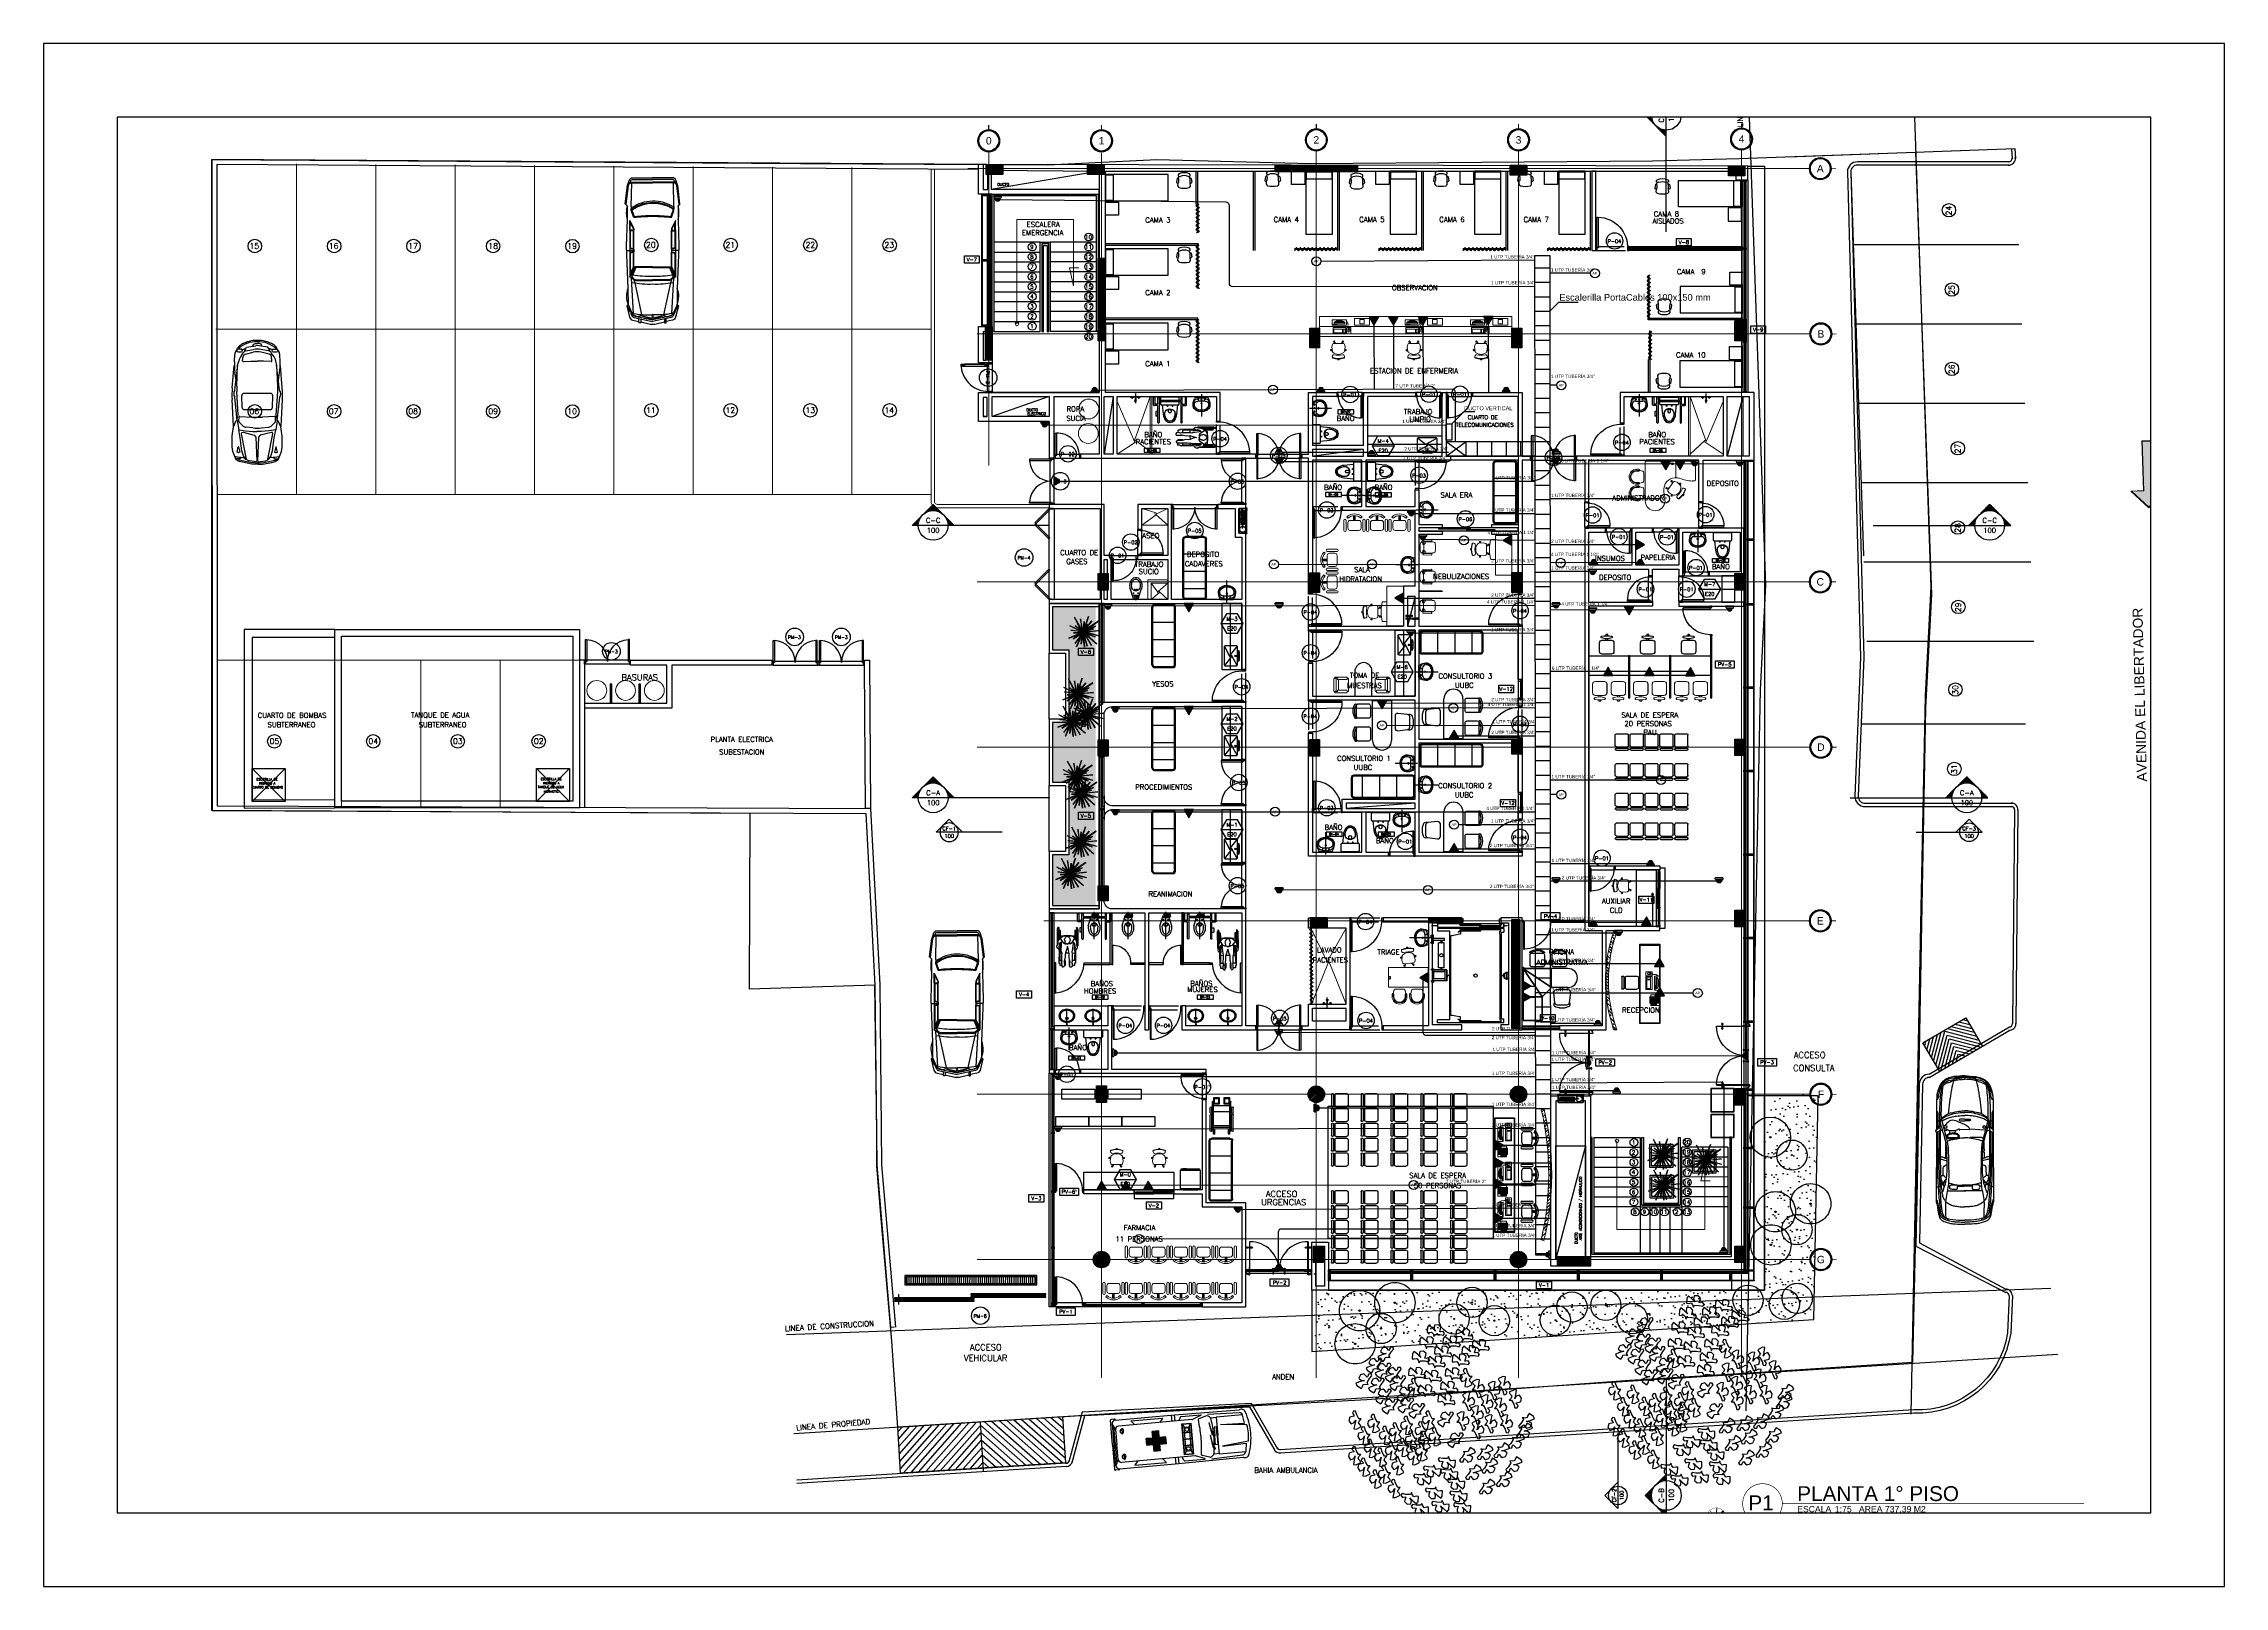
# Paper-space layout 'Layout1' of a CAD drawing. Header units: millimetres. Extents: x 0 to 0.297, y 0 to 0.21.
# The model-space entities are those that its viewports show. They can reach past a viewport. Long polylines and large blocks are cut down to what shows.
import ezdxf
from ezdxf.enums import TextEntityAlignment as Align

# ---------------------------------------------------------------- set-up
doc = ezdxf.new("R2010")
doc.units = ezdxf.units.MM
for name, pattern in [('ACAD_ISO10W100', [18, 12, -3, 0, -3]), ('CENTER', [2, 1.25, -0.25, 0.25, -0.25]), ('DASHED', [0.75, 0.5, -0.25]), ('DASHED2', [0.375, 0.25, -0.125]), ('DIVIDE', [31.75, 12.7, -6.35, 0, -6.35, 0, -6.35]), ('DOT', [0.25, 0, -0.25]), ('HIDDEN', [9.525, 6.35, -3.175]), ('HIDDEN2', [0.1875, 0.125, -0.0625])]:
    doc.linetypes.add(name, pattern=pattern)
for name, color, linetype in [('0-ACHURADO', 11, 'Continuous'), ('0-PROYECCION', 8, 'HIDDEN2'), ('A-252', 252, 'Continuous'), ('A-253', 253, 'Continuous'), ('A-ANNO-DIMS-GRID', 195, 'Continuous'), ('A-ANNO-DOOR', 134, 'Continuous'), ('A-ANNO-FURN', 124, 'Continuous'), ('A-ANNO-GLAZ', 124, 'Continuous'), ('A-ANNO-IDEN', 124, 'Continuous'), ('A-ANNO-SYMB', 195, 'Continuous'), ('A-ANNO-TEXT', 190, 'Continuous'), ('A-CLNG', 120, 'Continuous'), ('A-COLS', 6, 'Continuous'), ('A-COLS-HTCH', 8, 'Continuous'), ('A-DOOR', 154, 'Continuous'), ('A-DUCT', 251, 'Continuous'), ('A-FLOR', 8, 'Continuous'), ('A-FLOR-STRS', 2, 'Continuous'), ('A-FURN', 252, 'Continuous'), ('A-FURN-FIXD', 8, 'Continuous'), ('A-GLAZ', 5, 'Continuous'), ('A-GRID-COLS', 75, 'DIVIDE'), ('A-LDSP-PLTS', 8, 'Continuous'), ('A-LDSP-TREE', 74, 'Continuous'), ('A-LDSP-TURF', 75, 'Continuous'), ('A-PLAN-2', 4, 'Continuous'), ('A-PLAN-6', 9, 'Continuous'), ('A-PROY', 15, 'HIDDEN'), ('A-WALL-FINISH', 14, 'Continuous'), ('A-WALL-HTCH', 251, 'Continuous'), ('A-WALL-SILL', 205, 'Continuous'), ('AreasTrabajo', 90, 'Continuous'), ('Cableado', 134, 'Continuous'), ('Camara', 11, 'Continuous'), ('Escalerilla', 12, 'Continuous'), ('NODOS', 7, 'Continuous'), ('Rack', 170, 'Continuous'), ('SUP', 15, 'Continuous')]:
    doc.layers.add(name, color=color, linetype=linetype)
for name, color, linetype, lineweight in [('A-Anno-Titl', 233, 'Continuous', 50), ('A-PL6', 8, 'Continuous', 15), ('A-SEÑALIZACION', 133, 'Continuous', 5), ('A-WALL', 16, 'Continuous', 30), ('AMuebles', 8, 'Continuous', 9), ('PL DRYWALL', 1, 'Continuous', 0), ('PL MUEBLES', 251, 'Continuous', 13)]:
    doc.layers.add(name, color=color, linetype=linetype, lineweight=lineweight)
doc.styles.add('ARIAL', font='arial.ttf')
doc.styles.add('COTAS', font='romans.shx', dxfattribs={"width": 0.7})
doc.styles.add('NUEVO', font='SIMPLEX')
doc.styles.add('ROMAN', font='arial.ttf')
doc.styles.add('ROMANS', font='romans')
doc.styles.get("Standard").update_dxf_attribs({"font": 'arial.ttf'})
doc.styles.add('TEX2', font='simplex.shx')
doc.linetypes.add('ZIGZAG', pattern='A,0.0001,-0.2,[131,ltypeshp.shx,S=0.2,R=0,X=-0.2,Y=0],-0.4,[131,ltypeshp.shx,S=0.2,R=180,X=0.2,Y=0],-0.2', length=0.8001)
doc.dimstyles.new('DIM75', dxfattribs={"dimtxt": 0.15, "dimasz": 0.075, "dimexe": 0, "dimexo": 0, "dimgap": 0.075, "dimtad": 1, "dimzin": 1, "dimdsep": 46, "dimtxsty": 'COTAS', "dimblk": 'ARCHTICK', "dimcen": 0, "dimse1": 1, "dimse2": 1, "dimclrd": 8, "dimclre": 8, "dimclrt": 54, "dimaunit": 1, "dimazin": 0, "dimtfac": 1, "dimtix": 1, "dimtmove": 1, "dimatfit": 3, "dimldrblk": 'DOT', "dimfxl": 1, "dimtvp": 1.75, "dimtolj": 1, "dimtzin": 4, "dimarcsym": 0})
pattern_1 = [(225, (-989045.246683, -1733111.386106), (0.02245064030267, -0.02245064030267), [])]
pattern_2 = [(165.4630739387, (1733318.95407, -990907.81537), (0.023908121962, 0.0922006735564), [])]

# ---------------------------------------------------------------- blocks, each defined once
blk = doc.blocks.new('NEVERA')
for points in [[(-0.785, 0.283), (-0.8, 0.283), (-0.8, 0.145), (-0.785, 0.145)], [(-0.033, 0.285), (0, 0.285), (0, -0.285), (-0.033, -0.285)]]:
    blk.add_lwpolyline(points)
for points in [[(-0.753, 0.347), (-0.785, 0.347), (-0.785, -0.343), (-0.753, -0.343)], [(-0.033, 0.377), (-0.735, 0.377), (-0.735, -0.373), (-0.033, -0.373)]]:
    blk.add_lwpolyline(points, close=True)
blk = doc.blocks.new('Escritorio')
at = {"layer": 'PL MUEBLES'}
for p, q in [((-1.496, 0.002), (-0.946, 0.002)), ((-1.521, -0.573), (-1.521, -0.023)), ((-1.064, -0.732), (-0.968, -0.638)), ((-1.003, -0.058), (-1.037, -0.058)), ((-1.037, -0.102), (-1.003, -0.102)), ((-0.968, -0.638), (-0.894, -0.609)), ((-0.921, -0.478), (-0.921, -0.018)), ((-0.921, -0.023), (-0.921, -0.478)), ((-0.858, -0.619), (-0.681, -0.865)), ((-0.839, -0.055), (-0.805, -0.055)), ((-0.805, -0.099), (-0.839, -0.099)), ((-0.827, -0.662), (-0.804, -0.595)), ((-0.794, -0.598), (-0.818, -0.675)), ((0, -0.023), (0, -1.199)), ((0.042, -0.343), (0.042, -0.598)), ((0.165, -0.279), (0.076, -0.301)), ((0.076, -0.64), (0.165, -0.662)), ((0.199, -0.296), (0.165, -0.279)), ((0.263, -0.279), (0.165, -0.279)), ((0.165, -0.662), (0.199, -0.645)), ((0.199, -0.245), (0.263, -0.245)), ((0.263, -0.296), (0.199, -0.296)), ((0.199, -0.645), (0.263, -0.645)), ((-1.202, -0.823), (-1.213, -0.831)), ((-1.167, -0.81), (-1.195, -0.82)), ((-1.172, -1.008), (-1.176, -1.011)), ((-1.176, -1.011), (-1.153, -1.043)), ((-1.149, -1.04), (-1.172, -1.008)), ((-1.167, -0.998), (-1.16, -0.993)), ((-1.138, -1.038), (-1.167, -0.998)), ((-1.166, -1.016), (-1.158, -1.01)), ((-1.154, -1.032), (-1.146, -1.026)), ((-1.153, -1.043), (-1.149, -1.04)), ((-1.13, -1.033), (-1.138, -1.038)), ((-1.068, -0.926), (-1.047, -0.911)), ((-1.033, -0.704), (-1.059, -0.683)), ((-1.053, -0.675), (-1.024, -0.695)), ((-1.038, -0.967), (-1.017, -0.952)), ((-0.983, -1.127), (-0.994, -1.135)), ((-0.978, -1.122), (-0.96, -1.098)), ((-0.734, -0.963), (-0.853, -1.024)), ((-0.805, -1.035), (-0.816, -1.004)), ((-0.806, -0.999), (-0.796, -1.032)), ((-0.682, -0.902), (-0.734, -0.963)), ((-0.721, -0.809), (-0.641, -0.811)), ((-0.641, -0.821), (-0.711, -0.822)), ((0.042, -0.841), (0.042, -1.096)), ((0.165, -0.778), (0.076, -0.8)), ((0.076, -1.138), (0.165, -1.16)), ((0.165, -0.662), (0.263, -0.662)), ((0.199, -0.795), (0.165, -0.778)), ((0.263, -0.778), (0.165, -0.778)), ((0.165, -1.16), (0.199, -1.143)), ((0.165, -1.16), (0.263, -1.16)), ((0.263, -0.696), (0.199, -0.696)), ((0.199, -0.744), (0.263, -0.744)), ((0.263, -0.795), (0.199, -0.795)), ((0.199, -1.143), (0.263, -1.143)), ((0.263, -1.194), (0.199, -1.194))]:
    blk.add_line(p, q, dxfattribs=at)
for centre, radius, start, end in [((-1.496, -0.023), 0.025, 90, 180), ((-0.946, -0.023), 0.025, 0, 90), ((-0.901, -0.018), 0.02, 90.0055, 180.94439), ((-0.463, -4559.27), 4559.272, 89.994497, 90.005503), ((-0.025, -0.023), 0.025, 360, 90), ((-1.496, -0.573), 0.025, 180, 270), ((-1.458, 0.6), 1.198, 268.20656, 271.79344), ((-1.455, 0.486), 1.085, 271.79344, 292.44025), ((-1.056, -0.679), 0.02, 339.81583, 307.77254), ((-1.037, -0.08), 0.022, 90, 270), ((-0.921, -0.898), 0.4, 92.7294, 107.44842), ((-1.003, -0.08), 0.022, 270, 90), ((-0.941, -0.478), 0.02, 272.7294, 360), ((-0.901, -0.478), 0.02, 180, 267.2706), ((-0.927, -0.864), 0.366, 40.36898, 86.07268), ((-0.882, -0.637), 0.03, 35.79418, 111.75794), ((-0.839, -0.077), 0.022, 90, 270), ((-0.799, -0.597), 0.02, 267.81583, 235.77254), ((-0.805, -0.077), 0.022, 270, 90), ((-0.815, -0.644), 0.0501, 66.0658, 77.52257), ((-0.927, -0.864), 0.366, 354.66527, 40.36898), ((0.084, -0.343), 0.0425, 101.30993, 180), ((0.084, -0.598), 0.0425, 180, 258.69007), ((0.199, -0.279), 0.034, 90, 180), ((0.263, -0.471), 0.225, 270, 90), ((0.263, -0.471), 0.191, 270, 90), ((0.263, -0.471), 0.174, 270, 90), ((-1.198, -0.851), 0.025, 125.79418, 193.72302), ((-0.716, -0.704), 0.529, 196.87662, 234.71175), ((-1.187, -0.843), 0.025, 108.69146, 193.72302), ((-0.705, -0.696), 0.529, 196.87662, 234.71175), ((-1.155, -0.848), 0.04, 20.39686, 108.69146), ((-0.569, -0.597), 0.597, 203.36509, 228.22328), ((-0.83, -0.786), 0.25, 174.99338, 256.59499), ((-1.029, -0.768), 0.05, 132.9192, 174.99338), ((-1.016, -0.709), 0.0501, 138.0658, 149.52257), ((-0.871, -0.815), 0.2, 212.9282, 218.66017), ((-1.009, -1.115), 0.025, 237.86535, 305.79418), ((-0.998, -1.107), 0.025, 237.86535, 322.89691), ((-0.992, -1.074), 0.04, 322.89691, 51.1915), ((-0.877, -0.98), 0.05, 256.59499, 298.66917), ((-0.801, -1.034), 0.02, 123.81583, 91.77254), ((-0.816, -0.986), 0.0501, 282.0658, 293.52257), ((-0.705, -0.883), 0.03, 319.83043, 35.79418), ((-0.641, -0.816), 0.02, 195.81583, 163.77254), ((-0.691, -0.816), 0.0501, 354.0658, 5.52257), ((0.4, -1.199), 0.997, 169.50158, 180.26919), ((-0.299, -1.199), 0.299, 180.89309, 360), ((-0.962, -0.898), 0.4, 342.55158, 360), ((0.084, -0.841), 0.0425, 101.30993, 180), ((0.084, -1.096), 0.0425, 180, 258.69007), ((0.199, -0.662), 0.034, 180, 270), ((0.199, -0.778), 0.034, 90, 180), ((0.199, -1.16), 0.034, 180, 270), ((0.263, -0.969), 0.225, 270, 90), ((0.263, -0.969), 0.191, 270, 90), ((0.263, -0.969), 0.174, 270, 90)]:
    blk.add_arc(centre, radius, start, end, dxfattribs=at)
blk = doc.blocks.new('Solo silla')
at = {"layer": 'PL MUEBLES'}
for p, q in [((7.286, -3.292), (7.292, -3.3)), ((7.479, -3.256), (7.471, -3.245)), ((7.175, -3.475), (7.167, -3.464)), ((7.27, -3.304), (7.276, -3.312)), ((7.335, -3.42), (7.35, -3.441)), ((7.376, -3.39), (7.391, -3.411))]:
    blk.add_line(p, q, dxfattribs=at)
for points in [[(7.471, -3.245, 0.305391), (7.444, -3.235, 0.166603), (7.166, -3.436, 0.305391), (7.167, -3.464, 0.337069)], [(7.303, -3.652), (7.269, -3.662, -0.050031), (7.266, -3.653), (7.297, -3.642)], [(7.493, -3.737), (7.491, -3.817, -0.050031), (7.481, -3.817), (7.479, -3.746)], [(7.598, -3.425), (7.618, -3.399, -0.050031), (7.626, -3.405), (7.606, -3.434)], [(7.64, -3.631), (7.706, -3.654, -0.050031), (7.703, -3.664), (7.627, -3.64)]]:
    blk.add_lwpolyline(points, format="xyb", dxfattribs=at)
for points in [[(7.468, -3.341, 0.405522), (7.491, -3.291), (7.482, -3.263, 0.389037), (7.452, -3.246, 0.166603), (7.174, -3.447, 0.389037), (7.18, -3.48), (7.204, -3.498, 0.405522), (7.259, -3.491, -0.108892)], [(7.277, -3.605, -0.185674), (7.273, -3.57, -0.371905), (7.538, -3.379, -0.185674), (7.57, -3.394), (7.664, -3.49), (7.693, -3.564, -0.344151), (7.683, -3.6), (7.437, -3.777, -0.344151), (7.4, -3.776), (7.339, -3.724)]]:
    blk.add_lwpolyline(points, format="xyb", close=True, dxfattribs=at)
blk.add_lwpolyline([(7.259, -3.305), (7.262, -3.309), (7.294, -3.286), (7.291, -3.282)], close=True, dxfattribs=at)
blk.add_lwpolyline([(7.269, -3.328), (7.263, -3.32), (7.304, -3.291), (7.309, -3.298)], dxfattribs=at)
for centre, radius, start, end in [((7.268, -3.657), 0.02, 33.81583, 1.77254), ((7.487, -3.587), 0.2, 122.9282, 128.66017), ((7.486, -3.817), 0.02, 105.81583, 73.77254), ((7.623, -3.402), 0.02, 249.81583, 217.77254), ((7.705, -3.659), 0.02, 177.81583, 145.77254)]:
    blk.add_arc(centre, radius, start, end, dxfattribs=at)
blk = doc.blocks.new('COMPU')
at = {"layer": 'PL MUEBLES', "extrusion": (1.61642e-07, 1.61606e-07, 1)}
for p, q in [((355.48, 181.807, 0), (355.358, 181.807, 0)), ((355.358, 181.807, 0), (355.358, 181.621, 0)), ((355.358, 181.621, 0), (355.48, 181.621, 0)), ((355.443, 181.766, 0), (355.392, 181.766, 0)), ((355.392, 181.766, 0), (355.392, 181.693, 0)), ((355.443, 181.735, 0), (355.392, 181.735, 0)), ((355.399, 181.673, 0), (355.392, 181.693, 0)), ((355.416, 181.665, 0), (355.399, 181.673, 0)), ((355.409, 181.773, 0), (355.423, 181.772, 0)), ((355.412, 181.781, 0), (355.425, 181.78, 0)), ((355.415, 181.79, 0), (355.428, 181.789, 0)), ((355.416, 181.665, 0), (355.419, 181.665, 0)), ((355.418, 181.799, 0), (355.431, 181.798, 0)), ((355.418, 181.766, 0), (355.418, 181.735, 0)), ((355.437, 181.673, 0), (355.419, 181.665, 0)), ((355.421, 181.808, 0), (355.434, 181.807, 0)), ((355.426, 181.817, 0), (355.439, 181.816, 0)), ((355.429, 181.826, 0), (355.442, 181.825, 0)), ((355.432, 181.906, 0), (355.445, 181.905, 0)), ((355.432, 181.835, 0), (355.445, 181.833, 0)), ((355.433, 181.915, 0), (355.446, 181.914, 0)), ((355.433, 181.897, 0), (355.446, 181.896, 0)), ((355.433, 181.888, 0), (355.446, 181.887, 0)), ((355.435, 181.878, 0), (355.448, 181.877, 0)), ((355.437, 181.924, 0), (355.45, 181.923, 0)), ((355.437, 181.843, 0), (355.45, 181.842, 0)), ((355.443, 181.693, 0), (355.437, 181.673, 0)), ((355.438, 181.87, 0), (355.451, 181.869, 0)), ((355.438, 181.861, 0), (355.451, 181.86, 0)), ((355.438, 181.852, 0), (355.451, 181.851, 0)), ((355.441, 181.932, 0), (355.454, 181.931, 0)), ((355.443, 181.693, 0), (355.443, 181.766, 0)), ((355.446, 181.94, 0), (355.459, 181.939, 0)), ((355.451, 181.948, 0), (355.464, 181.947, 0)), ((355.456, 181.957, 0), (355.469, 181.956, 0)), ((355.462, 181.967, 0), (355.476, 181.966, 0)), ((355.468, 181.976, 0), (355.481, 181.975, 0)), ((355.475, 181.985, 0), (355.488, 181.984, 0)), ((355.48, 181.621, 0), (355.48, 181.807, 0)), ((355.481, 181.994, 0), (355.49, 181.993, 0)), ((355.486, 182.003, 0), (355.49, 182.002, 0)), ((355.492, 182.039, 0), (355.492, 181.877, 0)), ((355.92, 182.039, 0), (355.492, 182.039, 0)), ((355.492, 181.877, 0), (355.92, 181.877, 0)), ((355.504, 181.808, 0), (355.892, 181.808, 0)), ((355.504, 181.621, 0), (355.504, 181.808, 0)), ((355.892, 181.621, 0), (355.504, 181.621, 0)), ((355.525, 181.761, 0), (355.586, 181.761, 0)), ((355.525, 181.644, 0), (355.525, 181.761, 0)), ((355.586, 181.644, 0), (355.525, 181.644, 0)), ((355.864, 181.956, 0), (355.539, 181.956, 0)), ((355.539, 181.956, 0), (355.539, 181.923, 0)), ((355.539, 181.923, 0), (355.864, 181.923, 0)), ((355.826, 181.987, 0), (355.575, 181.987, 0)), ((355.586, 181.761, 0), (355.586, 181.644, 0)), ((355.607, 181.761, 0), (355.871, 181.761, 0)), ((355.607, 181.644, 0), (355.607, 181.761, 0)), ((355.871, 181.644, 0), (355.607, 181.644, 0)), ((355.9, 181.9, 0), (355.778, 181.9, 0)), ((355.778, 181.9, 0), (355.778, 181.877, 0)), ((355.864, 181.923, 0), (355.864, 181.956, 0)), ((355.871, 181.761, 0), (355.871, 181.644, 0)), ((355.892, 181.808, 0), (355.892, 181.621, 0)), ((355.9, 181.877, 0), (355.9, 181.9, 0)), ((355.92, 181.877, 0), (355.92, 182.039, 0))]:
    blk.add_line(p, q, dxfattribs=at)
at = {"layer": 'PL MUEBLES'}
for p, q in [((355.575, 181.987, 0), (355.539, 181.956, 0)), ((355.826, 181.987, 0), (355.864, 181.956, 0))]:
    blk.add_line(p, q, dxfattribs=at)
at = {"layer": 'PL MUEBLES', "elevation": 0}
blk.add_lwpolyline([(355.787, 181.987), (355.787, 182.009), (355.615, 182.009), (355.615, 181.987)], dxfattribs=at)
blk = doc.blocks.new('TF-INS-P')
for p, q in [((-0.084, -0.081), (-0.167, -0.367)), ((0.103, -0.15), (-0.103, -0.15)), ((-0.024, -0.144), (-0.101, -0.144)), ((-0.051, -0.22), (-0.089, -0.22)), ((-0.07, -0.201), (-0.07, -0.239)), ((-0.017, -0.03), (0.017, -0.03)), ((0.101, -0.144), (0.024, -0.144)), ((0.051, -0.22), (0.089, -0.22)), ((0.07, -0.201), (0.07, -0.239)), ((0.084, -0.081), (0.167, -0.367))]:
    blk.add_line(p, q)
for points in [[(-0.167, -0.367, 0.070736), (-0.18, -0.458, 0.074829), (-0.166, -0.553, 0.085352), (-0.127, -0.629, 0.106191), (-0.066, -0.683, 0.127757), (0, -0.7, 0.127757), (0.066, -0.683, 0.106191), (0.127, -0.629, 0.085352), (0.166, -0.553, 0.074829), (0.18, -0.458, 0.070736), (0.167, -0.367, 0.085352)], [(-0.113, -0.358, 0.018843), (-0.118, -0.374, 0.065901), (-0.129, -0.452, 0.065901), (-0.118, -0.531, 0.078549), (-0.091, -0.592, 0.107172), (-0.046, -0.637, 0.142698), (0, -0.65, 0.142698)], [(0, -0.65, 0.142698), (0.046, -0.637, 0.107172), (0.091, -0.592, 0.078549), (0.118, -0.531, 0.065901), (0.129, -0.452, 0.065901), (0.118, -0.374, 0.018843), (0.113, -0.358, 0.107172)]]:
    blk.add_lwpolyline(points, format="xyb")
for centre, radius in [((-0.07, -0.22), 0.006), ((0, -0.1), 0.05), ((0, -0.1), 0.045), ((0, -0.1), 0.035), ((0.07, -0.22), 0.006)]:
    blk.add_circle(centre, radius)
for centre, radius, start, end in [((0, -0.418), 0.128, 27.86696, 152.13304), ((-0.017, -0.1), 0.07, 90, 164.64191), ((0, -0.418), 0.0913, 60.28877, 119.71123), ((0.017, -0.1), 0.07, 15.35809, 90)]:
    blk.add_arc(centre, radius, start, end)
blk = doc.blocks.new('SanitarioStilopla')
for points in [[(0.281, -0.22, -0.414214), (0.254, -0.247), (0, -0.247), (-0.254, -0.247, -0.414214), (-0.281, -0.22), (-0.281, -0.037, -0.414214), (-0.254, -0.01), (-0.254, -0.01), (0.254, -0.01), (0.254, -0.01, -0.414214), (0.281, -0.037)], [(0.15, -0.467, 0.093692), (0.137, -0.438), (0.137, -0.438, 0.248741), (0, -0.366), (0, -0.366, 0.248741), (-0.137, -0.438), (-0.137, -0.438, 0.093692), (-0.15, -0.467), (-0.15, -0.467, 0.090751), (-0.154, -0.548), (-0.154, -0.548, 0.104228), (-0.098, -0.692), (-0.098, -0.692, 0.252784), (0, -0.745, 0.252784), (0.098, -0.692), (0.098, -0.692, 0.104228), (0.154, -0.548), (0.154, -0.548, 0.090751)], [(-0.041, -0.451), (-0.041, -0.451, 1), (0.041, -0.451), (0.041, -0.403), (0.041, -0.403, 0.330374), (0.029, -0.388), (0.029, -0.388, 0.148302), (-0.029, -0.388), (-0.029, -0.388, 0.330374), (-0.041, -0.403), (-0.041, -0.403)]]:
    blk.add_lwpolyline(points, format="xyb", close=True)
for points in [[(-0.227, -0.247), (-0.197, -0.531, 0.119037), (-0.131, -0.714, 0.252784), (0, -0.785, 0.252784), (0.131, -0.714, 0.119037), (0.197, -0.531), (0.227, -0.247)], [(0, -0.37, 0.248741), (-0.134, -0.44), (-0.134, -0.44, 0.093692), (-0.147, -0.468), (-0.147, -0.468, 0.090751), (-0.15, -0.548)], [(-0.15, -0.547, 0.104228), (-0.095, -0.69), (-0.095, -0.69, 0.252784), (0, -0.741, 0.252784), (0.095, -0.69), (0.095, -0.69, 0.104228), (0.15, -0.547)], [(0.15, -0.548, 0.090751), (0.147, -0.468), (0.147, -0.468, 0.093692), (0.134, -0.44), (0.134, -0.44, 0.248741), (0, -0.37)]]:
    blk.add_lwpolyline(points, format="xyb")
at = {"linetype": 'CENTER'}
for points in [[(-0.097, -0.28), (-0.058, -0.28)], [(-0.077, -0.299), (-0.077, -0.26)], [(0.097, -0.28), (0.058, -0.28)], [(0.077, -0.299), (0.077, -0.26)]]:
    blk.add_lwpolyline(points, dxfattribs=at)
for centre in [(-0.077, -0.28), (0.077, -0.28)]:
    blk.add_circle(centre, 0.00753)
blk = doc.blocks.new('Lnov734p')
for p, q in [((-0.19, 0), (-0.215, -0.046)), ((-0.19, 0), (0.19, 0)), ((0.19, 0), (0.215, -0.046)), ((-0.158, -0.391), (-0.146, -0.397)), ((-0.153, -0.382), (-0.142, -0.388)), ((-0.112, -0.11), (0.112, -0.11))]:
    blk.add_line(p, q)
for centre, radius in [((-0.1, -0.06), 0.015), ((0, -0.18), 0.02), ((0, -0.06), 0.015), ((0.1, -0.06), 0.015)]:
    blk.add_circle(centre, radius)
for centre, radius, start, end in [((0.14, -0.225), 0.397, 153.23659, 185.19079), ((-0.04, -0.2), 0.224, 196.2861, 238.2877), ((0.14, -0.225), 0.387, 165.79865, 183.08497), ((-0.147, -0.24), 0.1, 183.08497, 200.78023), ((-0.04, -0.2), 0.214, 200.78023, 238.2877), ((-0.139, -0.155), 0.1, 131.06865, 165.79865), ((-0.112, -0.21), 0.1, 90, 176.58752), ((0.14, -0.225), 0.352, 176.58752, 184.62545), ((-0.04, -0.2), 0.179, 197.35223, 254.70666), ((-0.018, -0.293), 0.284, 100.63741, 131.06865), ((0, -0.111), 0.321, 242.87485, 299.36172), ((0, -0.111), 0.311, 242.87485, 299.36172), ((0, -0.111), 0.276, 251.4503, 299.36172), ((0, -0.586), 0.576, 82.99441, 97.00559), ((0.018, -0.293), 0.284, 48.93135, 79.36259), ((0.112, -0.21), 0.1, 3.41248, 90), ((0.04, -0.2), 0.179, 301.7123, 335.48786), ((0.04, -0.2), 0.214, 301.7123, 343.7139), ((0.04, -0.2), 0.224, 301.7123, 343.7139), ((0.112, -0.233), 0.1, 335.48786, 358.23174), ((0.139, -0.155), 0.1, 14.20135, 48.93135), ((-0.14, -0.225), 0.352, 358.23174, 3.41248), ((-0.14, -0.225), 0.397, 354.80921, 26.76341), ((-0.14, -0.225), 0.387, 354.80921, 14.20135)]:
    blk.add_arc(centre, radius, start, end)
at = {"layer": 'A-PROY', "ltscale": 0.01}
blk.add_lwpolyline([(0, 0.095), (0, -0.577)], dxfattribs=at)
blk = doc.blocks.new('SILLA RUEDITAS')
at = {"layer": 'PL MUEBLES'}
for p, q in [((621.738, 463.428), (621.769, 463.418)), ((621.774, 463.428), (621.741, 463.438)), ((621.81, 463.5), (621.749, 463.381)), ((621.871, 463.552), (621.81, 463.5)), ((622.154, 463.376), (621.908, 463.553)), ((621.952, 463.593), (621.951, 463.522)), ((621.964, 463.513), (621.962, 463.593)), ((622.175, 463.44), (622.098, 463.416)), ((622.111, 463.406), (622.178, 463.43)), ((622.135, 463.266), (622.164, 463.34)), ((621.646, 463.251), (621.638, 463.24)), ((621.652, 463.256), (621.675, 463.274)), ((621.73, 463.081), (621.733, 463.085)), ((621.763, 463.058), (621.73, 463.081)), ((621.733, 463.085), (621.765, 463.062)), ((621.74, 463.103), (621.735, 463.096)), ((621.735, 463.096), (621.775, 463.067)), ((621.741, 463.079), (621.747, 463.087)), ((621.757, 463.068), (621.763, 463.076)), ((621.765, 463.062), (621.763, 463.058)), ((621.775, 463.067), (621.781, 463.074)), ((621.806, 463.196), (621.822, 463.216)), ((621.847, 463.166), (621.862, 463.187)), ((621.95, 463.032), (621.942, 463.021)), ((621.963, 463.066), (621.953, 463.039)), ((622.041, 463.17), (622.135, 463.266)), ((622.07, 463.201), (622.09, 463.175)), ((622.098, 463.181), (622.078, 463.209))]:
    blk.add_line(p, q, dxfattribs=at)
for centre, radius, start, end in [((621.739, 463.433), 0.02, 358.22746, 326.18417), ((621.787, 463.418), 0.0501, 156.47743, 167.9342), ((621.793, 463.357), 0.05, 151.33083, 193.40501), ((621.987, 463.404), 0.25, 193.40501, 275.00662), ((621.891, 463.529), 0.03, 54.20582, 130.16957), ((621.957, 463.593), 0.02, 286.22746, 254.18417), ((621.957, 463.543), 0.0501, 84.47743, 95.9342), ((622.137, 463.351), 0.03, 338.24206, 54.20582), ((622.177, 463.435), 0.02, 214.22746, 182.18417), ((622.129, 463.419), 0.0501, 12.47743, 23.9342), ((621.659, 463.225), 0.025, 144.20582, 212.13465), ((622.069, 463.517), 0.529, 215.28825, 253.12338), ((621.667, 463.236), 0.025, 127.10309, 212.13465), ((622.077, 463.529), 0.529, 215.28825, 253.12338), ((621.699, 463.242), 0.04, 38.8085, 127.10309), ((622.176, 463.665), 0.597, 221.77672, 246.63491), ((621.958, 463.363), 0.2, 231.33983, 237.0718), ((621.922, 463.035), 0.025, 256.27698, 324.20582), ((621.93, 463.047), 0.025, 256.27698, 341.30854), ((621.925, 463.079), 0.04, 341.30854, 69.60314), ((622.005, 463.204), 0.05, 275.00662, 317.0808), ((622.094, 463.177), 0.02, 142.22746, 110.18417), ((622.064, 463.218), 0.0501, 300.47743, 311.9342)]:
    blk.add_arc(centre, radius, start, end, dxfattribs=at)
blk = doc.blocks.new('triage')
at = {"layer": 'PL MUEBLES'}
blk.add_lwpolyline([(444.731, -69.134), (444.731, -69.734), (443.531, -69.734), (443.531, -69.134)], close=True, dxfattribs=at)
for points in [[(444.097, -69.952), (444.097, -70.016, -1), (443.647, -70.016), (443.647, -69.952, -0.414214), (443.681, -69.918), (443.681, -70.016, 1), (444.063, -70.016), (444.063, -69.918, -0.414214)], [(444.626, -69.952), (444.626, -70.016, -1), (444.176, -70.016), (444.176, -69.952, -0.414214), (444.21, -69.918), (444.21, -70.016, 1), (444.592, -70.016), (444.592, -69.918, -0.414214)], [(444.715, -69.463, -1), (444.671, -69.463), (444.671, -69.429, -1), (444.715, -69.429)]]:
    blk.add_lwpolyline(points, format="xyb", close=True, dxfattribs=at)
for points in [[(443.745, -69.795, 0.357511), (443.703, -69.829), (443.681, -69.918), (443.698, -69.952), (443.698, -70.016, 1), (444.046, -70.016), (444.046, -69.952), (444.063, -69.918), (444.041, -69.829, 0.357511), (444, -69.795), (443.745, -69.795)], [(444.274, -69.795, 0.357511), (444.232, -69.829), (444.21, -69.918), (444.227, -69.952), (444.227, -70.016, 1), (444.575, -70.016), (444.575, -69.952), (444.592, -69.918), (444.57, -69.829, 0.357511), (444.529, -69.795), (444.274, -69.795)]]:
    blk.add_lwpolyline(points, format="xyb", dxfattribs=at)
at = {"layer": 'PL MUEBLES', "rotation": 210.1558546052192}
blk.add_blockref('SILLA RUEDITAS', (749.144, 644.211), dxfattribs=at)
blk = doc.blocks.new('puesto 1.20')
at = {"layer": 'PL MUEBLES'}
for p, q in [((435.698, -65.231), (435.731, -65.243)), ((435.733, -65.231), (435.701, -65.221)), ((435.738, -65.19), (435.718, -65.322)), ((435.718, -65.322), (435.737, -65.4)), ((435.732, -65.024), (435.732, -65.01)), ((435.741, -65.059), (435.733, -65.031)), ((435.944, -64.951), (435.894, -64.951)), ((435.894, -64.951), (435.894, -64.96)), ((435.894, -65.073), (435.894, -65.099)), ((435.899, -64.941), (435.899, -64.936)), ((435.899, -64.936), (435.939, -64.936)), ((435.939, -64.941), (435.899, -64.941)), ((435.909, -64.941), (435.909, -64.951)), ((435.929, -64.941), (435.929, -64.951)), ((435.939, -64.936), (435.939, -64.941)), ((435.944, -64.96), (435.944, -64.951)), ((435.944, -65.074), (435.944, -65.099)), ((436.105, -65.033), (436.096, -65.061)), ((436.098, -65.401), (436.118, -65.324)), ((436.118, -65.324), (436.099, -65.191)), ((436.135, -65.223), (436.104, -65.232)), ((436.105, -65.244), (436.138, -65.232)), ((436.106, -65.025), (436.106, -65.012)), ((435.766, -65.422), (436.069, -65.423)), ((435.819, -65.423), (435.778, -65.48)), ((435.786, -65.486), (435.835, -65.423)), ((436, -65.423), (436.048, -65.487)), ((436.056, -65.481), (436.017, -65.423))]:
    blk.add_line(p, q, dxfattribs=at)
blk.add_lwpolyline([(435.138, -65.692), (436.338, -65.692), (436.338, -66.192), (435.138, -66.192)], close=True, dxfattribs=at)
blk.add_lwpolyline([(435.611, -65.692), (435.611, -65.572, -0.24861), (435.625, -65.545), (435.817, -65.516), (436.007, -65.516), (436.197, -65.545, -0.320676), (436.208, -65.556), (436.211, -65.572), (436.211, -65.692)], format="xyb", dxfattribs=at)
for centre, radius, start, end in [((435.7, -65.226), 0.02, 357.82775, 325.78446), ((435.747, -65.242), 0.0501, 156.07772, 167.53449), ((435.757, -65.01), 0.025, 111.87727, 179.80611), ((435.757, -65.024), 0.025, 111.87727, 196.90884), ((435.788, -65.196), 0.05, 130.60691, 172.68109), ((435.78, -65.048), 0.04, 196.90884, 285.20343), ((435.917, -65.502), 0.529, 70.88854, 108.72367), ((435.917, -65.488), 0.529, 70.88854, 108.72367), ((435.918, -65.348), 0.25, 49.0053, 130.60691), ((435.917, -65.67), 0.597, 77.37701, 102.2352), ((435.918, -65.298), 0.2, 86.94012, 92.67209), ((436.058, -65.049), 0.04, 254.40879, 342.70338), ((436.049, -65.197), 0.05, 6.93112, 49.0053), ((436.081, -65.011), 0.025, 359.80611, 67.73494), ((436.081, -65.025), 0.025, 342.70338, 67.73494), ((436.137, -65.228), 0.02, 213.82775, 181.78446), ((436.089, -65.243), 0.0501, 12.07772, 23.53449), ((435.766, -65.392), 0.03, 193.84235, 269.80611), ((435.782, -65.484), 0.02, 69.82775, 37.78446), ((435.812, -65.443), 0.0501, 228.07772, 239.53449), ((436.053, -65.484), 0.02, 141.82775, 109.78446), ((436.023, -65.444), 0.0501, 300.07772, 311.53449), ((436.069, -65.393), 0.03, 269.80611, 345.76986)]:
    blk.add_arc(centre, radius, start, end, dxfattribs=at)
blk = doc.blocks.new('SILLA NEBU')
at = {"layer": 'PL MUEBLES'}
for p, q in [((626.031, 464.027), (625.996, 464.062)), ((626.169, 464.029), (626.329, 464.029)), ((625.949, 463.829), (626.099, 463.829)), ((625.951, 463.854), (626.099, 463.854)), ((625.951, 463.804), (626.099, 463.804)), ((626.031, 463.632), (625.996, 463.596)), ((626.099, 463.699), (626.099, 463.959)), ((626.329, 463.629), (626.169, 463.629)), ((626.399, 463.959), (626.399, 463.699))]:
    blk.add_line(p, q, dxfattribs=at)
for points in [[(626.399, 464.149), (626.099, 464.149)], [(626.399, 464.079), (626.099, 464.079)], [(626.399, 463.579), (626.099, 463.579)], [(626.399, 463.509), (626.099, 463.509)]]:
    blk.add_lwpolyline(points, dxfattribs=at)
for centre, radius, start, end in [((626.229, 463.829), 0.329, 135, 225), ((626.229, 463.829), 0.279, 135, 225), ((626.099, 464.114), 0.035, 90, 270), ((626.169, 463.959), 0.07, 90, 180), ((626.329, 463.959), 0.07, 0, 90), ((626.399, 464.114), 0.035, 270, 90), ((626.099, 463.544), 0.035, 90, 270), ((626.169, 463.699), 0.07, 180, 270), ((626.329, 463.699), 0.07, 270, 0), ((626.399, 463.544), 0.035, 270, 90)]:
    blk.add_arc(centre, radius, start, end, dxfattribs=at)
blk = doc.blocks.new('CAMIL')
for p, q in [((-1.91, -0.275), (-1.91, 0.275)), ((-1.88, -0.275), (-1.88, 0.275)), ((-0.08, 0.355), (-1.83, 0.355)), ((-0.08, 0.325), (-1.83, 0.325)), ((-1.37, -0.325), (-1.37, 0.325)), ((-0.85, -0.325), (-0.85, 0.325)), ((-0.33, -0.325), (-0.33, 0.325)), ((-0.03, -0.275), (-0.03, 0.275)), ((0, -0.275), (0, 0.275)), ((-0.08, -0.325), (-1.83, -0.325)), ((-0.08, -0.355), (-1.83, -0.355))]:
    blk.add_line(p, q)
for centre, radius, start, end in [((-1.83, 0.275), 0.08, 90, 180), ((-1.83, 0.275), 0.05, 90, 180), ((-0.08, 0.275), 0.08, 0, 90), ((-0.08, 0.275), 0.05, 0, 90), ((-1.83, -0.275), 0.08, 180, 270), ((-1.83, -0.275), 0.05, 180, 270), ((-0.08, -0.275), 0.05, 270, 0), ((-0.08, -0.275), 0.08, 270, 0)]:
    blk.add_arc(centre, radius, start, end)
blk = doc.blocks.new('ESBOX')
for p, q in [((0, 0), (0, 1.212)), ((0.575, 1.212), (0.575, 0)), ((0.575, 0), (0, 0))]:
    blk.add_line(p, q)
at = {"elevation": -1.049}
blk.add_lwpolyline([(-0.487, 0.429), (-0.529, 0.418, -0.396228), (-0.624, 0.472), (-0.651, 0.559, -0.075881), (-0.655, 0.583), (-0.655, 0.726, -0.070116), (-0.652, 0.748), (-0.625, 0.841, -0.429508), (-0.522, 0.895), (-0.486, 0.882)], format="xyb", dxfattribs=at)
for points, elevation in [([(-0.557, 0.652), (-0.557, 0.508, 0.378723), (-0.487, 0.429), (-0.197, 0.393, 0.450618), (-0.107, 0.472), (-0.107, 0.836, 0.448183), (-0.196, 0.915), (-0.486, 0.882, 0.381041), (-0.557, 0.803)], -1.049), ([(0.636, 1.17, -0.414214), (0.696, 1.23), (0.997, 1.23, -0.414214), (1.057, 1.17), (1.057, 0.854, -0.414214), (0.997, 0.794), (0.696, 0.794, -0.414214), (0.636, 0.854)], -0.455), ([(1.096, 0.802, -1), (1.063, 0.825, 0.321147), (1.058, 1.21, -1), (1.09, 1.234, -0.321147)], -0.455), ([(0.636, 0.478, -0.414214), (0.696, 0.538), (0.997, 0.538, -0.414214), (1.057, 0.478), (1.057, 0.162, -0.414214), (0.997, 0.102), (0.696, 0.102, -0.414214), (0.636, 0.162)], -0.455), ([(1.096, 0.11, -1), (1.063, 0.133, 0.321147), (1.058, 0.519, -1), (1.09, 0.542, -0.321147)], -0.455)]:
    blk.add_lwpolyline(points, format="xyb", close=True, dxfattribs=dict(elevation=elevation))
blk.add_arc((0.287, 1.212), 0.288, 0, 180)
blk = doc.blocks.new('POCETA+GRIFERIA-PL')
for p, q in [((-0.3, 0.17), (-0.3, -0.17)), ((-0.29, 0.192), (-0.023, -0.023)), ((0.27, 0.2), (-0.27, 0.2)), ((-0.008, 0.22), (-0.112, 0.22)), ((0.29, 0.192), (-0.019, 0.026)), ((-0.008, 0.127), (-0.008, 0.24)), ((0.008, 0.127), (0.008, 0.24)), ((0.112, 0.22), (0.008, 0.22)), ((0.023, 0.023), (0.29, -0.192)), ((0.3, -0.17), (0.3, 0.17)), ((0.018, -0.027), (-0.29, -0.192)), ((-0.27, -0.2), (0.27, -0.2))]:
    blk.add_line(p, q)
blk.add_lwpolyline([(-0.112, 0.26), (0.112, 0.26)])
blk.add_circle((0, 0), 0.0327)
for centre, radius, start, end in [((-0.27, 0.17), 0.03, 90, 180), ((-0.145, 0.24), 0.0125, 62.96499, 297.03501), ((-0.116, 0.325), 0.0782, 251.92275, 280.73722), ((-0.116, 0.154), 0.0782, 79.26278, 108.07725), ((-0.112, 0.245), 0.015, 90, 171.81241), ((-0.112, 0.235), 0.015, 194.87242, 270), ((-0.097, 0.24), 0.0148, 218.78647, 150.45263), ((-0.097, 0.24), 0.00958, 245.55324, 114.44676), ((0, 0.24), 0.0185, 295.7906, 244.66841), ((0, 0.127), 0.00998, 142.29984, 36.90283), ((0, 0.127), 0.00798, 171.48263, 360), ((0.097, 0.24), 0.0148, 26.80726, 324.84606), ((0.097, 0.24), 0.00958, 65.55324, 294.44676), ((0.116, 0.325), 0.0782, 259.26278, 288.07725), ((0.116, 0.154), 0.0782, 71.92275, 100.73722), ((0.112, 0.245), 0.015, 8.65383, 90), ((0.112, 0.235), 0.015, 270, 344.67773), ((0.145, 0.24), 0.0125, 243.18968, 116.81031), ((0.27, 0.17), 0.03, 360, 90), ((-0.27, -0.17), 0.03, 180, 270), ((0.27, -0.17), 0.03, 270, 360)]:
    blk.add_arc(centre, radius, start, end)
blk = doc.blocks.new('POCETACM')
at = {"layer": 'A-FURN-FIXD', "rotation": 2.668041372314359e-08}
blk.add_blockref('POCETA+GRIFERIA-PL', (0.3, 0.235), dxfattribs=at)
blk = doc.blocks.new('FAX')
at = {"layer": 'PL MUEBLES', "extrusion": (1.61606e-07, -1.61642e-07, 1)}
for p, q in [((354.727, 181.648, 0), (354.727, 181.915, 0)), ((354.727, 181.915, 0), (355.043, 181.915, 0)), ((354.727, 181.82, 0), (355.043, 181.82, 0)), ((354.792, 181.648, 0), (354.727, 181.648, 0)), ((354.731, 181.813, 0), (354.787, 181.813, 0)), ((354.731, 181.788, 0), (354.731, 181.813, 0)), ((354.731, 181.788, 0), (354.787, 181.788, 0)), ((354.731, 181.754, 0), (354.731, 181.779, 0)), ((354.731, 181.779, 0), (354.787, 181.779, 0)), ((354.731, 181.754, 0), (354.787, 181.754, 0)), ((354.748, 181.739, 0), (354.731, 181.739, 0)), ((354.731, 181.739, 0), (354.731, 181.734, 0)), ((354.731, 181.734, 0), (354.748, 181.734, 0)), ((354.748, 181.683, 0), (354.731, 181.683, 0)), ((354.731, 181.683, 0), (354.731, 181.664, 0)), ((354.731, 181.664, 0), (354.748, 181.664, 0)), ((354.739, 181.718, 0), (354.732, 181.718, 0)), ((354.739, 181.705, 0), (354.732, 181.705, 0)), ((354.739, 181.693, 0), (354.732, 181.693, 0)), ((354.736, 181.674, 0), (354.737, 181.677, 0)), ((354.737, 181.67, 0), (354.736, 181.674, 0)), ((354.737, 181.677, 0), (354.74, 181.678, 0)), ((354.74, 181.669, 0), (354.737, 181.67, 0)), ((354.74, 181.678, 0), (354.743, 181.677, 0)), ((354.743, 181.67, 0), (354.74, 181.669, 0)), ((354.748, 181.723, 0), (354.742, 181.723, 0)), ((354.742, 181.723, 0), (354.742, 181.718, 0)), ((354.742, 181.718, 0), (354.748, 181.718, 0)), ((354.748, 181.711, 0), (354.742, 181.711, 0)), ((354.742, 181.711, 0), (354.742, 181.706, 0)), ((354.742, 181.706, 0), (354.748, 181.706, 0)), ((354.748, 181.698, 0), (354.742, 181.698, 0)), ((354.742, 181.698, 0), (354.742, 181.693, 0)), ((354.742, 181.693, 0), (354.748, 181.693, 0)), ((354.743, 181.677, 0), (354.744, 181.674, 0)), ((354.744, 181.674, 0), (354.743, 181.67, 0)), ((354.748, 181.734, 0), (354.748, 181.739, 0)), ((354.748, 181.718, 0), (354.748, 181.723, 0)), ((354.748, 181.706, 0), (354.748, 181.711, 0)), ((354.748, 181.693, 0), (354.748, 181.698, 0)), ((354.748, 181.664, 0), (354.748, 181.683, 0)), ((354.768, 181.739, 0), (354.751, 181.739, 0)), ((354.751, 181.739, 0), (354.751, 181.734, 0)), ((354.751, 181.734, 0), (354.768, 181.734, 0)), ((354.76, 181.718, 0), (354.751, 181.718, 0)), ((354.76, 181.705, 0), (354.751, 181.705, 0)), ((354.76, 181.693, 0), (354.751, 181.693, 0)), ((354.768, 181.683, 0), (354.751, 181.683, 0)), ((354.751, 181.683, 0), (354.751, 181.664, 0)), ((354.751, 181.664, 0), (354.768, 181.664, 0)), ((354.756, 181.674, 0), (354.757, 181.677, 0)), ((354.757, 181.67, 0), (354.756, 181.674, 0)), ((354.757, 181.677, 0), (354.759, 181.678, 0)), ((354.759, 181.669, 0), (354.757, 181.67, 0)), ((354.759, 181.678, 0), (354.762, 181.677, 0)), ((354.762, 181.67, 0), (354.759, 181.669, 0)), ((354.768, 181.723, 0), (354.762, 181.723, 0)), ((354.762, 181.723, 0), (354.762, 181.718, 0)), ((354.762, 181.718, 0), (354.768, 181.718, 0)), ((354.768, 181.711, 0), (354.762, 181.711, 0)), ((354.762, 181.711, 0), (354.762, 181.706, 0)), ((354.762, 181.706, 0), (354.768, 181.706, 0)), ((354.768, 181.698, 0), (354.762, 181.698, 0)), ((354.762, 181.698, 0), (354.762, 181.693, 0)), ((354.762, 181.693, 0), (354.768, 181.693, 0)), ((354.762, 181.677, 0), (354.763, 181.674, 0)), ((354.763, 181.674, 0), (354.762, 181.67, 0)), ((354.768, 181.734, 0), (354.768, 181.739, 0)), ((354.768, 181.718, 0), (354.768, 181.723, 0)), ((354.768, 181.706, 0), (354.768, 181.711, 0)), ((354.768, 181.693, 0), (354.768, 181.698, 0)), ((354.768, 181.664, 0), (354.768, 181.683, 0)), ((354.771, 181.739, 0), (354.787, 181.739, 0)), ((354.771, 181.734, 0), (354.771, 181.739, 0)), ((354.787, 181.734, 0), (354.771, 181.734, 0)), ((354.771, 181.683, 0), (354.787, 181.683, 0)), ((354.771, 181.664, 0), (354.771, 181.683, 0)), ((354.787, 181.664, 0), (354.771, 181.664, 0)), ((354.78, 181.718, 0), (354.772, 181.718, 0)), ((354.78, 181.705, 0), (354.772, 181.705, 0)), ((354.78, 181.693, 0), (354.772, 181.693, 0)), ((354.775, 181.674, 0), (354.777, 181.677, 0)), ((354.777, 181.67, 0), (354.775, 181.674, 0)), ((354.777, 181.677, 0), (354.78, 181.678, 0)), ((354.78, 181.669, 0), (354.777, 181.67, 0)), ((354.78, 181.678, 0), (354.782, 181.677, 0)), ((354.782, 181.67, 0), (354.78, 181.669, 0)), ((354.788, 181.723, 0), (354.782, 181.723, 0)), ((354.782, 181.723, 0), (354.782, 181.718, 0)), ((354.782, 181.718, 0), (354.788, 181.718, 0)), ((354.788, 181.711, 0), (354.782, 181.711, 0)), ((354.782, 181.711, 0), (354.782, 181.706, 0)), ((354.782, 181.706, 0), (354.788, 181.706, 0)), ((354.788, 181.698, 0), (354.782, 181.698, 0)), ((354.782, 181.698, 0), (354.782, 181.693, 0)), ((354.782, 181.693, 0), (354.788, 181.693, 0)), ((354.782, 181.677, 0), (354.784, 181.674, 0)), ((354.784, 181.674, 0), (354.782, 181.67, 0)), ((354.787, 181.788, 0), (354.787, 181.813, 0)), ((354.787, 181.754, 0), (354.787, 181.779, 0)), ((354.787, 181.739, 0), (354.787, 181.734, 0)), ((354.787, 181.683, 0), (354.787, 181.664, 0)), ((354.788, 181.718, 0), (354.788, 181.723, 0)), ((354.788, 181.706, 0), (354.788, 181.711, 0)), ((354.788, 181.693, 0), (354.788, 181.698, 0)), ((354.792, 181.609, 0), (354.792, 181.915, 0)), ((354.984, 181.792, 0), (354.792, 181.792, 0)), ((354.804, 181.609, 0), (354.804, 181.792, 0)), ((354.808, 181.82, 0), (354.808, 181.915, 0)), ((354.821, 181.609, 0), (354.821, 181.792, 0)), ((354.823, 181.82, 0), (354.823, 181.915, 0)), ((354.838, 181.609, 0), (354.838, 181.792, 0)), ((354.841, 181.82, 0), (354.841, 181.915, 0)), ((354.855, 181.609, 0), (354.855, 181.792, 0)), ((354.856, 181.82, 0), (354.856, 181.915, 0)), ((354.872, 181.82, 0), (354.872, 181.915, 0)), ((354.872, 181.609, 0), (354.872, 181.792, 0)), ((354.888, 181.82, 0), (354.888, 181.915, 0)), ((354.889, 181.609, 0), (354.889, 181.792, 0)), ((354.905, 181.82, 0), (354.905, 181.915, 0)), ((354.906, 181.609, 0), (354.906, 181.792, 0)), ((354.92, 181.82, 0), (354.92, 181.915, 0)), ((354.923, 181.609, 0), (354.923, 181.792, 0)), ((354.937, 181.82, 0), (354.937, 181.915, 0)), ((354.94, 181.609, 0), (354.94, 181.792, 0)), ((354.952, 181.82, 0), (354.952, 181.915, 0)), ((354.957, 181.609, 0), (354.957, 181.792, 0)), ((354.969, 181.82, 0), (354.969, 181.915, 0)), ((354.974, 181.609, 0), (354.974, 181.792, 0)), ((354.984, 181.609, 0), (354.984, 181.915, 0)), ((355.043, 181.648, 0), (354.984, 181.648, 0)), ((355.043, 181.915, 0), (355.043, 181.648, 0))]:
    blk.add_line(p, q, dxfattribs=at)
blk = doc.blocks.new('2D-si18')
at = {"layer": 'PL MUEBLES'}
for points in [[(-0.002, -0.14), (0.1, -0.142, 0.29482), (0.112, -0.134), (0.114, -0.127), (0.115, -0.119, -0.055852), (0.117, -0.112, -0.263432), (0.122, -0.109), (0.165, -0.104), (0.177, -0.103, 0.041783), (0.186, -0.102, 0.177599), (0.191, -0.098, 0.047713), (0.196, -0.089, -0.104848), (0.203, -0.079, 0.093041), (0.212, -0.067, 0.185412), (0.213, -0.059, 0.158595), (0.192, -0.034, 0.105536), (0.125, -0.007, 0.059061), (0.036, 0), (0, 0), (-0.036, 0, 0.059061), (-0.125, -0.007, 0.105536), (-0.192, -0.034, 0.158595), (-0.213, -0.059, 0.185412), (-0.212, -0.067, 0.093041), (-0.203, -0.079, -0.104848), (-0.196, -0.089, 0.047713), (-0.191, -0.098, 0.177599), (-0.186, -0.102, 0.041783), (-0.177, -0.103), (-0.165, -0.104), (-0.122, -0.109, -0.263432), (-0.117, -0.112, -0.055852), (-0.115, -0.119), (-0.114, -0.127), (-0.112, -0.134, 0.29482), (-0.1, -0.142)], [(-0.236, -0.126, 0.414119), (-0.251, -0.111), (-0.264, -0.111, 0.414214), (-0.279, -0.126), (-0.294, -0.444, 0.414214), (-0.279, -0.459), (-0.251, -0.459, 0.414308), (-0.236, -0.444)], [(0.236, -0.444), (0.236, -0.126, -0.414119), (0.251, -0.111), (0.264, -0.111, -0.414214), (0.279, -0.126), (0.294, -0.444, -0.414214), (0.279, -0.459), (0.251, -0.459, -0.414308)]]:
    blk.add_lwpolyline(points, format="xyb", close=True, dxfattribs=at)
for points in [[(-0.247, -0.111), (-0.232, -0.111, 0.290367), (-0.21, -0.096), (-0.197, -0.095), (-0.195, -0.111), (-0.124, -0.115), (-0.12, -0.139), (-0.166, -0.142, 0.17237), (-0.22, -0.162, 0.059348), (-0.236, -0.177)], [(-0.102, -0.142, 0.274441), (-0.112, -0.145, -0.257128), (-0.22, -0.206, 0.020345), (-0.212, -0.477), (-0.208, -0.544, 0.326438), (-0.173, -0.584, 0.026614), (0, -0.591, 0.026614), (0.173, -0.584, 0.326438), (0.208, -0.544), (0.212, -0.477, 0.020345), (0.22, -0.206, -0.257128), (0.112, -0.145, 0.274441), (0.102, -0.142)], [(-0.122, -0.109, 0.000867), (-0.122, -0.109)], [(0.248, -0.112), (0.232, -0.111, -0.290367), (0.21, -0.096), (0.197, -0.095), (0.195, -0.111), (0.124, -0.115), (0.12, -0.139), (0.166, -0.142, -0.17237), (0.22, -0.162, -0.059348), (0.236, -0.177)], [(0.122, -0.109, 0.000867), (0.122, -0.109)]]:
    blk.add_lwpolyline(points, format="xyb", dxfattribs=at)
for points in [[(-0.123, -0.121), (-0.115, -0.121)], [(-0.121, -0.129), (-0.113, -0.129)], [(0.121, -0.129), (0.113, -0.129)], [(0.123, -0.121), (0.115, -0.121)]]:
    blk.add_lwpolyline(points, dxfattribs=at)
blk = doc.blocks.new('SILLASEC')
at = {"color": 14}
for p, q in [((0.138, 0), (-0.138, 0)), ((-0.218, -0.08), (-0.218, -0.341)), ((-0.138, -0.421), (0.138, -0.421)), ((-0.03, -0.421), (-0.03, -0.466)), ((-0.03, -0.594), (-0.03, -0.557)), ((0.03, -0.594), (-0.03, -0.594)), ((0.03, -0.421), (0.03, -0.467)), ((0.03, -0.557), (0.03, -0.594)), ((0.218, -0.341), (0.218, -0.08))]:
    blk.add_line(p, q, dxfattribs=at)
for centre, radius, start, end in [((-0.138, -0.08), 0.08, 90, 180), ((-0.138, -0.341), 0.08, 180, 270), ((-0.145, -0.517), 0.025, 110.67559, 256.99739), ((-0.001, -0.898), 0.432, 69.32441, 110.67559), ((-0.001, 0.106), 0.664, 256.99739, 283.00261), ((0.078, -0.523), 0.03, 277.14896, 277.14897), ((0.138, -0.08), 0.08, 0, 90), ((0.138, -0.341), 0.08, 270, 360), ((0.142, -0.517), 0.025, 283.00261, 69.32441)]:
    blk.add_arc(centre, radius, start, end, dxfattribs=at)
blk = doc.blocks.new('SILLARU')
for p, q in [((-0.252, 0.001), (-0.252, -0.109)), ((-0.212, 0.001), (-0.252, 0.001)), ((-0.212, 0.001), (-0.212, -0.155)), ((0.204, 0.001), (0.204, -0.155)), ((0.248, 0.001), (0.204, 0.001)), ((0.248, 0.001), (0.248, -0.109)), ((-0.352, -0.108), (-0.352, -0.581)), ((-0.352, -0.653), (-0.352, -0.804)), ((-0.302, -0.108), (-0.302, -0.581)), ((-0.302, -0.653), (-0.302, -0.804)), ((-0.282, -0.109), (-0.282, -0.985)), ((-0.252, -0.109), (-0.252, -0.855)), ((-0.212, -0.155), (-0.252, -0.155)), ((-0.252, -0.173), (-0.252, -0.855)), ((0.248, -0.201), (-0.252, -0.201)), ((0.248, -0.25), (-0.252, -0.25)), ((0.248, -0.155), (0.204, -0.155)), ((0.248, -0.109), (0.248, -0.855)), ((0.248, -0.173), (0.248, -0.855)), ((0.278, -0.109), (0.278, -0.985)), ((0.298, -0.108), (0.298, -0.581)), ((0.298, -0.653), (0.298, -0.804)), ((0.348, -0.108), (0.348, -0.581)), ((0.348, -0.653), (0.348, -0.804)), ((0.248, -0.68), (-0.252, -0.68)), ((0.248, -0.855), (-0.252, -0.855)), ((-0.252, -0.855), (-0.252, -0.985)), ((0.248, -0.855), (0.248, -0.985))]:
    blk.add_line(p, q)
for points in [[(-0.252, -1.099), (-0.252, -0.917), (-0.064, -0.917), (-0.064, -1.099)], [(-0.227, -1.074), (-0.227, -0.942), (-0.089, -0.942), (-0.089, -1.074)], [(0.06, -1.099), (0.06, -0.917), (0.248, -0.917), (0.248, -1.099)], [(0.085, -1.074), (0.085, -0.942), (0.223, -0.942), (0.223, -1.074)]]:
    blk.add_lwpolyline(points, close=True)
for centre, radius, start, end in [((-0.327, -0.108), 0.025, 0, 180), ((-0.327, -0.581), 0.025, 180, 0), ((-0.327, -0.653), 0.025, 0, 180), ((-0.267, -0.109), 0.015, 0, 180), ((0.263, -0.109), 0.015, 0, 180), ((0.323, -0.108), 0.025, 0, 180), ((0.323, -0.581), 0.025, 180, 0), ((0.323, -0.653), 0.025, 0, 180), ((-0.327, -0.804), 0.025, 180, 0), ((-0.267, -0.985), 0.015, 180, 0), ((0.263, -0.985), 0.015, 180, 0), ((0.323, -0.804), 0.025, 180, 0)]:
    blk.add_arc(centre, radius, start, end)
blk = doc.blocks.new('silla r')
at = {"layer": 'PL MUEBLES', "linetype": 'HIDDEN'}
for points in [[(-0.604, 0.597), (-0.77, 0.597, -0.414214), (-0.795, 0.622), (-0.795, 0.647, -0.414214), (-0.77, 0.672), (-0.632, 0.672, -0.414214)], [(-0.833, 0.434), (-0.833, 0.609, -0.414214), (-0.808, 0.634), (-0.795, 0.634)], [(-0.833, 0.434), (-0.833, 0.259, 0.414214), (-0.808, 0.234), (-0.795, 0.234)], [(-0.604, 0.272), (-0.77, 0.272, 0.414214), (-0.795, 0.247), (-0.795, 0.222, 0.414214), (-0.77, 0.197), (-0.632, 0.197, 0.414214)]]:
    blk.add_lwpolyline(points, format="xyb", dxfattribs=at)
at = {"layer": 'PL MUEBLES'}
for points in [[(-0.632, 0.672), (-0.438, 0.672, -0.414214), (-0.413, 0.647), (-0.413, 0.634)], [(-0.632, 0.197), (-0.438, 0.197, 0.414214), (-0.413, 0.222), (-0.413, 0.234)], [(-0.428, 0.634), (-0.495, 0.634), (-0.495, 0.597), (-0.604, 0.597, -0.414214)], [(-0.428, 0.234), (-0.495, 0.234), (-0.495, 0.272), (-0.604, 0.272, 0.414214)], [(-0.383, 0.434), (-0.383, 0.609, 0.414214), (-0.408, 0.634), (-0.433, 0.634, 0.414214), (-0.458, 0.609), (-0.458, 0.434)], [(-0.383, 0.434), (-0.383, 0.259, -0.414214), (-0.408, 0.234), (-0.433, 0.234, -0.414214), (-0.458, 0.259), (-0.458, 0.434)]]:
    blk.add_lwpolyline(points, format="xyb", dxfattribs=at)
blk.add_lwpolyline([(-0.533, 0.597), (-0.533, 0.272)], dxfattribs=at)
blk = doc.blocks.new('01420-TITULO BLOQUE DE DIBUJO')
at = {"color": 0, "linetype": 'Continuous', "const_width": 0.00025}
blk.add_lwpolyline([(0.029, 0.016, 0.414214), (0.021, 0.024, 0.414214), (0.013, 0.016, 0.414214), (0.021, 0.008, 0.414214), (0.029, 0.016, -0.219374)], format="xyb", dxfattribs=at)
blk.add_lwpolyline([(0.029, 0.016), (0.15078, 0.016)], dxfattribs=at)
at = {"style": 'ROMAN'}
blk.add_text('ESCALA ', height=0.0025, dxfattribs=at).set_placement((0.035, 0.0125))
at = {"lineweight": 9, "style": 'ROMAN'}
for tag, p, height in [('C4', (0.01529, 0.01329), 0.006), ('TÍTULO-BLOQUE-DE-DIBUJO', (0.035, 0.017), 0.006), ('1:10', (0.05021, 0.0125), 0.0025)]:
    blk.add_attdef(tag, p, '', height=height, dxfattribs=at)
blk = doc.blocks.new('*U96')
at = {"color": 0}
mesh = blk.add_polyface(dxfattribs=at)
corners = [(5.099, 1.857, 0.74), (5.674, 1.857, 0.74), (5.674, 2.712, 0.74), (5.674, 2.712, 0.74), (4.819, 2.137, 0.74), (5.099, 1.857, 0.74), (5.674, 2.712, 0.74), (4.819, 2.712, 0.74), (4.819, 2.137, 0.74)]
mesh.append_faces([[corners[k] for k in face] for face in [(3, 4, 5)]], dxfattribs={"vtx0": -1, "vtx2": -1, "color": 0})
mesh.append_faces([[corners[k] for k in face] for face in [(0, 1, 2), (6, 7, 8)]], dxfattribs={"vtx2": -1, "color": 0})
blk = doc.blocks.new('M1C')
at = {"elevation": 0.71}
for points in [[(0.03, -0.847), (0.03, 0.008), (0.885, 0.008)], [(0.03, -0.847), (0.605, -0.847), (0.885, -0.567), (0.885, 0.008)]]:
    blk.add_lwpolyline(points, dxfattribs=at)
at = {"layer": 'NODOS'}
for p in [(0, 0), (0.032, 0.032)]:
    blk.add_point(p, dxfattribs=at)
at = {"color": 15, "rotation": 90}
blk.add_blockref('*U96', (2.742, -5.667), dxfattribs=at)
blk = doc.blocks.new('S57-71')
at = {"layer": 'NODOS'}
blk.add_point((0, 0), dxfattribs=at)
at = {"layer": 'SUP'}
mesh = blk.add_polymesh((6, 3), dxfattribs=at)
for k, corner in enumerate([(0.745, -0.568, 0.74), (0.745, -0.568, 0.71), (0.745, -0.568, 0.71), (0.03, -0.568, 0.74), (0.03, -0.568, 0.71), (0.03, -0.568, 0.71), (0.03, 0.007, 0.74), (0.03, 0.007, 0.71), (0.03, -0.568, 0.71), (0.745, 0.007, 0.74), (0.745, 0.007, 0.71), (0.745, -0.568, 0.71), (0.745, 0.007, 0.74), (0.745, 0.007, 0.74), (0.745, -0.568, 0.74), (0.03, 0.007, 0.74), (0.03, 0.007, 0.74), (0.03, -0.568, 0.74)]):
    mesh.set_mesh_vertex(divmod(k, 3), corner)
blk = doc.blocks.new('DIRECTOR')
at = {"elevation": 0.03}
for points in [[(0.632, 2.076, -1), (0.61, 2.043, 0.321147), (0.224, 2.038, -1), (0.2, 2.07, -0.321147)], [(0.265, 1.616, -0.414214), (0.205, 1.676), (0.205, 1.977, -0.414214), (0.265, 2.037), (0.58, 2.037, -0.414214), (0.64, 1.977), (0.64, 1.676, -0.414214), (0.58, 1.616)], [(1.296, 2.076, -1), (1.273, 2.043, 0.321147), (0.888, 2.038, -1), (0.864, 2.07, -0.321147)], [(0.929, 1.616, -0.414214), (0.869, 1.676), (0.869, 1.977, -0.414214), (0.929, 2.037), (1.244, 2.037, -0.414214), (1.304, 1.977), (1.304, 1.676, -0.414214), (1.244, 1.616)], [(1.176, 0.471), (1.32, 0.471, 0.378723), (1.399, 0.541), (1.435, 0.831, 0.450618), (1.356, 0.921), (0.992, 0.921, 0.448183), (0.912, 0.832), (0.946, 0.542, 0.381041), (1.025, 0.471)]]:
    blk.add_lwpolyline(points, format="xyb", close=True, dxfattribs=at)
for points in [[(1.351, 1.57), (0.855, 1.57)], [(1.351, 0.995), (0.855, 0.995)]]:
    blk.add_lwpolyline(points)
blk.add_lwpolyline([(1.399, 0.541), (1.41, 0.499, -0.396228), (1.356, 0.404), (1.269, 0.377, -0.075881), (1.245, 0.373), (1.102, 0.373, -0.070116), (1.08, 0.376), (0.987, 0.403, -0.429508), (0.933, 0.506), (0.946, 0.542)], format="xyb", dxfattribs=at)
blk.add_arc((1.351, 1.282), 0.287, 270, 90)
at = {"layer": 'NODOS'}
for p in [(0.003, 1.388), (0.003, 0.705)]:
    blk.add_point(p, dxfattribs=at)
blk.add_blockref('M1C', (-0.03, 1.562, -0.71))
at = {"rotation": 270}
blk.add_blockref('S57-71', (0.568, 0.745, -0.71), dxfattribs=at)
blk = doc.blocks.new('PUERTA DE VIDRIO P-1')
at = {"color": 9, "linetype": 'DASHED2', "ltscale": 0.1}
for p, q in [((116.273, 102.611), (116.273, 102.452)), ((117.513, 102.611), (117.513, 102.452)), ((116.353, 102.531), (116.194, 102.531)), ((117.434, 102.531), (117.593, 102.531))]:
    blk.add_line(p, q, dxfattribs=at)
blk.add_line((116.893, 102.528), (116.893, 102.535))
blk.add_line((116.893, 102.528), (116.893, 102.535))
for points in [[(116.27, 101.911), (116.27, 102.611), (116.277, 102.611), (116.277, 101.911)], [(117.517, 101.911), (117.517, 102.611), (117.51, 102.611), (117.51, 101.911)]]:
    blk.add_lwpolyline(points, close=True)
for points in [[(116.893, 102.528), (116.193, 102.528), (116.193, 102.535), (116.893, 102.535)], [(116.778, 102.563), (116.778, 102.535), (116.768, 102.535), (116.768, 102.563)], [(116.778, 102.5), (116.778, 102.528), (116.768, 102.528), (116.768, 102.5)], [(116.893, 102.528), (117.593, 102.528), (117.593, 102.535), (116.893, 102.535)], [(117.008, 102.563), (117.008, 102.535), (117.018, 102.535), (117.018, 102.563)], [(117.008, 102.5), (117.008, 102.528), (117.018, 102.528), (117.018, 102.5)], [(116.241, 102.027), (116.27, 102.027), (116.27, 102.037), (116.241, 102.037)], [(116.305, 102.027), (116.277, 102.027), (116.277, 102.037), (116.305, 102.037)], [(117.481, 102.027), (117.51, 102.027), (117.51, 102.037), (117.481, 102.037)], [(117.545, 102.027), (117.517, 102.027), (117.517, 102.037), (117.545, 102.037)]]:
    blk.add_lwpolyline(points)
for centre, radius in [((116.773, 102.578), 0.0151), ((116.773, 102.578), 0.0131), ((117.013, 102.578), 0.0151), ((117.013, 102.578), 0.0131), ((116.773, 102.485), 0.0151), ((116.773, 102.485), 0.0131), ((117.013, 102.485), 0.0151), ((117.013, 102.485), 0.0131), ((116.227, 102.032), 0.0151), ((116.227, 102.032), 0.0131), ((116.319, 102.032), 0.0151), ((116.319, 102.032), 0.0131), ((117.467, 102.032), 0.0151), ((117.467, 102.032), 0.0131), ((117.559, 102.032), 0.0151), ((117.559, 102.032), 0.0131)]:
    blk.add_circle(centre, radius)
at = {"color": 9}
for centre, radius, start, end in [((116.273, 102.532), 0.08, 92.4855, 177.5145), ((117.513, 102.532), 0.08, 2.4855, 87.5145), ((116.287, 102.517), 0.606, 268.9807, 1.0193), ((117.499, 102.517), 0.606, 178.9807, 271.0193)]:
    blk.add_arc(centre, radius, start, end, dxfattribs=at)
blk = doc.blocks.new('PAPIRO')
at = {"color": 0, "ltscale": 0.005}
for p, q in [((-0.171, 0.057), (-0.048, 0.019)), ((0, 0), (-0.162, -0.095)), ((0, 0), (-0.143, -0.029)), ((0, 0), (-0.124, 0.171)), ((-0.124, 0.095), (-0.01, 0.01)), ((-0.114, 0.01), (-0.029, 0.01)), ((0, 0), (-0.086, 0.048)), ((0, 0), (-0.067, 0.133)), ((0, 0), (-0.067, -0.143)), ((-0.038, 0.114), (-0.003, 0.026)), ((-0.019, 0.181), (0, 0.038)), ((0, 0), (0.038, 0.181)), ((0, 0), (0.124, 0.152)), ((0, 0), (0.143, 0.095)), ((0, 0), (0.152, 0.048)), ((0, 0), (0.124, -0.086)), ((0, 0), (0.076, -0.105)), ((0, 0), (0.01, -0.105)), ((0, 0), (0.067, -0.152)), ((0.162, 0.019), (0.019, 0)), ((0.048, 0.133), (0.021, 0.034)), ((-0.067, -0.086), (-0.021, -0.012)), ((-0.019, -0.133), (-0.01, -0.029)), ((0.133, -0.019), (0.029, -0.01)), ((0.162, -0.067), (0.038, -0.019))]:
    blk.add_line(p, q, dxfattribs=at)
at = {"color": 0, "linetype": 'DOT', "ltscale": 0.005}
for p, q in [((0, 0), (-0.171, 0.057)), ((-0.124, 0.171), (-0.029, 0.029)), ((0, 0), (-0.124, 0.095)), ((0, 0), (-0.114, 0.01)), ((-0.086, 0.048), (-0.048, 0.019)), ((-0.067, 0.133), (-0.03, 0.041)), ((0, 0), (-0.067, -0.086)), ((0, 0), (-0.038, 0.114)), ((0, 0), (-0.019, 0.181)), ((0, 0), (-0.019, -0.133)), ((0, 0.038), (0.038, 0.181)), ((0, 0), (0.048, 0.133)), ((0, 0), (0.162, 0.019)), ((0, 0), (0.133, -0.019)), ((0, 0), (0.162, -0.067)), ((0.143, 0.095), (0.019, 0.019)), ((0.152, 0.048), (0.019, 0.01)), ((0.124, 0.152), (0.021, 0.034)), ((-0.162, -0.095), (-0.032, -0.03)), ((-0.143, -0.029), (-0.021, -0.012)), ((-0.01, -0.029), (-0.067, -0.143)), ((0.01, -0.105), (0.01, -0.029)), ((0.076, -0.105), (0.019, -0.019)), ((0.067, -0.152), (0.019, -0.029)), ((0.038, -0.019), (0.124, -0.086))]:
    blk.add_line(p, q, dxfattribs=at)
blk = doc.blocks.new('SILLA01')
for p, q in [((-0.167, 0), (0.167, 0)), ((-0.2, -0.145), (-0.2, -0.455)), ((-0.166, -0.06), (0.166, -0.06)), ((-0.166, -0.1), (0.166, -0.1)), ((-0.166, -0.5), (0.166, -0.5)), ((-0.01, -0.06), (-0.01, -0.1)), ((0.017, -0.06), (0.017, -0.1)), ((0.2, -0.145), (0.2, -0.455))]:
    blk.add_line(p, q)
for centre, radius, start, end in [((-0.17, -0.03), 0.0302, 85.05832, 277.94546), ((0.17, -0.03), 0.0302, 262.05454, 94.94168), ((-0.155, -0.144), 0.045, 103.5844, 181.99918), ((-0.155, -0.456), 0.045, 178.00082, 256.4156), ((0.155, -0.144), 0.045, 358.00082, 76.4156), ((0.155, -0.456), 0.045, 283.5844, 1.99918)]:
    blk.add_arc(centre, radius, start, end)
blk = doc.blocks.new('PUERTA80 CM-PL')
at = {"color": 251, "linetype": 'DASHED', "ltscale": 0.2}
for p, q in [((-0.035, -0.015), (-0.765, -0.015)), ((-0.07, -0.135), (-0.765, -0.135))]:
    blk.add_line(p, q, dxfattribs=at)
for points in [[(-0.8, -0.135), (-0.765, -0.135), (-0.765, -0.015), (-0.8, -0.015), (-0.8, -0.135)], [(-0.035, -0.774), (-0.07, -0.774), (-0.07, -0.095), (-0.035, -0.095), (-0.035, -0.774)], [(0, -0.135), (-0.035, -0.135), (-0.035, -0.015), (0, -0.015), (0, -0.135)]]:
    blk.add_lwpolyline(points)
blk.add_arc((-0.079, -0.088), 0.686, 180.5944, 270.72654)
blk = doc.blocks.new('PUERTA 90 VIDRIO')
for points in [[(0.035, 0.87), (0.07, 0.87), (0.07, 0.04), (0.035, 0.04), (0.035, 0.87)], [(-0.005, 0.04), (0.035, 0.04), (0.035, 0), (-0.005, 0), (-0.005, 0.04)], [(0.895, 0.04), (0.855, 0.04), (0.855, 0), (0.895, 0), (0.895, 0.04)]]:
    blk.add_lwpolyline(points)
at = {"color": 251, "linetype": 'HIDDEN2'}
blk.add_arc((0.042, 0.057), 0.814, 358.80958, 88.10617, dxfattribs=at)
blk = doc.blocks.new('PUERTA1.00 CM-PL')
at = {"color": 251, "linetype": 'DASHED', "ltscale": 0.2}
for p, q in [((0, 0), (0.9, 0)), ((0.07, -0.12), (0.865, -0.12))]:
    blk.add_line(p, q, dxfattribs=at)
for points in [[(1, -0.12), (0.965, -0.12), (0.965, 0), (1, 0), (1, -0.12)], [(0, -0.12), (0.035, -0.12), (0.035, 0), (0, 0), (0, -0.12)], [(0.035, -1.011), (0.07, -1.011), (0.07, -0.08), (0.035, -0.08), (0.035, -1.011)]]:
    blk.add_lwpolyline(points)
blk.add_arc((0.034, -0.08), 0.932, 272.2234, 2.43295)
blk = doc.blocks.new('PUERTA 1.4 M - PL')
at = {"color": 251, "linetype": 'DASHED', "ltscale": 0.2}
for p, q in [((0.015, -0.086), (0.015, -1.416)), ((0.135, -0.086), (0.135, -1.416))]:
    blk.add_line(p, q, dxfattribs=at)
for points in [[(0.135, -0.051), (0.135, -0.086), (0.015, -0.086), (0.015, -0.051), (0.135, -0.051)], [(0.76, -0.086), (0.76, -0.121), (0.095, -0.121), (0.095, -0.086), (0.76, -0.086)], [(0.135, -1.451), (0.135, -1.416), (0.015, -1.416), (0.015, -1.451), (0.135, -1.451)], [(0.76, -1.416), (0.76, -1.381), (0.095, -1.381), (0.095, -1.416), (0.76, -1.416)]]:
    blk.add_lwpolyline(points)
for centre, start, end in [((0.092, -0.082), 270.29492, 356.60876), ((0.092, -1.421), 3.39124, 89.70508)]:
    blk.add_arc(centre, 0.67, start, end)
blk = doc.blocks.new('CAMA 0.80')
at = {"ltscale": 0.02}
blk.add_lwpolyline([(0, 0), (0, -0.8), (1.9, -0.8), (1.9, 0), (0, 0)], dxfattribs=at)
for points in [[(0.014, -0.016), (0.237, -0.016), (0.237, -0.784), (0.014, -0.784)], [(0, -0.834), (0.4, -0.834), (0.4, -1.234), (0, -1.234)]]:
    blk.add_lwpolyline(points, close=True, dxfattribs=at)
blk = doc.blocks.new('SILLA 8')
for p, q in [((0.06, 0.188), (0.152, 0.185)), ((0.286, 0.169), (0.174, 0.172)), ((0.29, 0.215), (0.179, 0.235)), ((0.295, 0.172), (0.36, 0.166)), ((0.06, -0.188), (0.152, -0.185)), ((0.286, -0.169), (0.174, -0.172)), ((0.29, -0.215), (0.179, -0.235)), ((0.295, -0.172), (0.36, -0.166))]:
    blk.add_line(p, q)
for centre, radius, start, end in [((0.616, 0), 0.616, 165.75795, 194.24205), ((0.076, 0.128), 0.0612, 104.5083, 157.5673), ((0.181, 0.203), 0.032, 93.51322, 255.99319), ((0.281, 0.193), 0.0242, 282.28269, 67.77652), ((0.398, 0.141), 0.0452, 31.26503, 209.68252), ((0.038, 0), 0.343, 339.71341, 20.28659), ((0.044, 0), 0.426, 337.26107, 22.73893), ((0.076, -0.128), 0.0612, 202.4327, 255.4917), ((0.181, -0.203), 0.032, 104.00681, 266.48678), ((0.281, -0.193), 0.0242, 292.22348, 77.71731), ((0.398, -0.141), 0.0452, 150.31748, 328.73497)]:
    blk.add_arc(centre, radius, start, end)
blk = doc.blocks.new('A$C27043152')
at = {"linetype": 'ZIGZAG', "ltscale": 0.2}
blk.add_blockref('CAMA 0.80', (0, 1.234), dxfattribs=at)
at = {"ltscale": 0.02, "rotation": 90.00000000000938}
blk.add_blockref('SILLA 8', (2.386, 0.817), dxfattribs=at)
blk = doc.blocks.new('MISNU')
for p, q in [((-0.567, -0.001), (-0.567, 0.059)), ((-0.432, 0.059), (-0.567, 0.059)), ((-0.432, -0.001), (-0.432, 0.059)), ((-0.25, 0.018), (-0.25, 0.108)), ((-0.23, 0.128), (0, 0.128)), ((0, 0.088), (-0.21, 0.088)), ((-0.21, -0.002), (-0.21, 0.088)), ((0, 0.138), (0, 0.078)), ((0, 0.138), (0.02, 0.138)), ((0, 0.138), (0, 0.078)), ((0.02, 0.078), (0, 0.078)), ((0, 0.008), (0, -0.052)), ((0, 0.008), (0.02, 0.008)), ((0, 0.008), (0, -0.052)), ((-0.76, -0.002), (-0.27, -0.002)), ((-0.13, -0.042), (-0.76, -0.042)), ((-0.13, -0.042), (-0.56, -0.042)), ((-0.21, -0.002), (0, -0.002)), ((-0.13, -0.042), (-0.13, -0.702)), ((0, -0.042), (-0.09, -0.042)), ((-0.09, -0.042), (-0.09, -0.702)), ((0.02, -0.052), (0, -0.052)), ((-0.13, -0.702), (-0.76, -0.702)), ((-0.76, -0.742), (-0.27, -0.742)), ((-0.13, -0.702), (-0.56, -0.702)), ((-0.25, -0.762), (-0.25, -0.852)), ((-0.23, -0.872), (0, -0.872)), ((-0.21, -0.742), (-0.21, -0.832)), ((-0.21, -0.742), (0, -0.742)), ((0, -0.832), (-0.21, -0.832)), ((0, -0.702), (-0.09, -0.702)), ((0, -0.752), (0, -0.692)), ((0, -0.752), (0, -0.692)), ((0.02, -0.692), (0, -0.692)), ((0, -0.752), (0.02, -0.752)), ((0, -0.882), (0, -0.822)), ((0, -0.882), (0, -0.822)), ((0.02, -0.822), (0, -0.822)), ((0, -0.882), (0.02, -0.882))]:
    blk.add_line(p, q)
for centre, start, end in [((-0.27, 0.018), 270, 360), ((-0.23, 0.108), 90, 180), ((-0.76, -0.022), 90, 270), ((-0.76, -0.722), 90, 270), ((-0.27, -0.762), 0, 90), ((-0.23, -0.852), 180, 270)]:
    blk.add_arc(centre, 0.02, start, end)
blk = doc.blocks.new('2D-pe54')
for p, q in [((0.012, 0.606), (0.51, 0.606)), ((0.012, 0.581), (0.403, 0.581)), ((0.012, 0.044), (0.425, 0.044)), ((0.012, 0.019), (0.587, 0.019)), ((0.044, 0.625), (0.556, 0.625)), ((0.089, 0.565), (0.226, 0.565)), ((0.089, 0.565), (0.089, 0.533)), ((0.089, 0.533), (0.226, 0.533)), ((0.089, 0.06), (0.089, 0.092)), ((0.089, 0.092), (0.226, 0.092)), ((0.089, 0.06), (0.226, 0.06)), ((0.226, 0.565), (0.226, 0.533)), ((0.226, 0.562), (0.368, 0.562)), ((0.226, 0.537), (0.345, 0.537)), ((0.226, 0.06), (0.226, 0.092)), ((0.226, 0.088), (0.346, 0.088)), ((0.226, 0.063), (0.382, 0.063)), ((0.258, 0.537), (0.238, 0.31)), ((0.238, 0.31), (0.258, 0.088)), ((0.258, 0.436), (0.256, 0.191)), ((0.256, 0.191), (0.281, 0.143)), ((0.281, 0.464), (0.258, 0.436)), ((0.281, 0.346), (0.267, 0.303)), ((0.267, 0.303), (0.295, 0.264)), ((0.295, 0.481), (0.281, 0.464)), ((0.312, 0.374), (0.281, 0.346)), ((0.281, 0.143), (0.32, 0.106)), ((0.287, 0.063), (0.287, 0.044)), ((0.287, 0.581), (0.287, 0.562)), ((0.366, 0.56), (0.295, 0.481)), ((0.295, 0.264), (0.323, 0.247)), ((0.312, 0.581), (0.312, 0.562)), ((0.343, 0.382), (0.312, 0.374)), ((0.312, 0.063), (0.312, 0.044)), ((0.32, 0.106), (0.374, 0.069)), ((0.323, 0.247), (0.349, 0.241)), ((0.335, 0.537), (0.334, 0.524)), ((0.334, 0.097), (0.335, 0.088)), ((0.345, 0.537), (0.47, 0.442)), ((0.456, 0.168), (0.346, 0.098)), ((0.349, 0.241), (0.366, 0.227)), ((0.354, 0.397), (0.351, 0.388)), ((0.399, 0.394), (0.354, 0.397)), ((0.43, 0.597), (0.366, 0.56)), ((0.366, 0.227), (0.399, 0.233)), ((0.374, 0.069), (0.399, 0.05)), ((0.389, 0.057), (0.389, 0.058)), ((0.389, 0.057), (0.39, 0.057)), ((0.411, 0.38), (0.399, 0.394)), ((0.399, 0.233), (0.416, 0.239)), ((0.399, 0.05), (0.447, 0.038)), ((0.422, 0.38), (0.411, 0.38)), ((0.416, 0.239), (0.439, 0.244)), ((0.45, 0.377), (0.422, 0.38)), ((0.501, 0.602), (0.43, 0.597)), ((0.439, 0.244), (0.47, 0.25)), ((0.444, 0.134), (0.501, 0.14)), ((0.467, 0.112), (0.444, 0.134)), ((0.447, 0.038), (0.523, 0.033)), ((0.45, 0.504), (0.473, 0.543)), ((0.464, 0.49), (0.45, 0.504)), ((0.484, 0.365), (0.45, 0.377)), ((0.49, 0.222), (0.456, 0.168)), ((0.462, 0.524), (0.69, 0.524)), ((0.512, 0.492), (0.464, 0.49)), ((0.507, 0.086), (0.467, 0.112)), ((0.47, 0.442), (0.484, 0.411)), ((0.47, 0.25), (0.484, 0.267)), ((0.473, 0.543), (0.526, 0.56)), ((0.484, 0.411), (0.501, 0.38)), ((0.498, 0.349), (0.484, 0.365)), ((0.484, 0.267), (0.495, 0.295)), ((0.484, 0.101), (0.69, 0.101)), ((0.498, 0.27), (0.49, 0.222)), ((0.495, 0.295), (0.501, 0.303)), ((0.498, 0.326), (0.498, 0.349)), ((0.521, 0.315), (0.498, 0.326)), ((0.563, 0.631), (0.501, 0.602)), ((0.501, 0.38), (0.501, 0.349)), ((0.501, 0.303), (0.521, 0.315)), ((0.501, 0.14), (0.552, 0.148)), ((0.554, 0.072), (0.507, 0.086)), ((0.574, 0.492), (0.512, 0.492)), ((0.523, 0.033), (0.571, 0.022)), ((0.526, 0.56), (0.594, 0.568)), ((0.552, 0.148), (0.633, 0.157)), ((0.602, 0.075), (0.554, 0.072)), ((0.602, 0.628), (0.563, 0.631)), ((0.571, 0.022), (0.611, 0.01)), ((0.65, 0.495), (0.574, 0.492)), ((0.58, 0.312), (0.684, 0.332)), ((0.693, 0.281), (0.58, 0.312)), ((0.589, 0.568), (0.69, 0.568)), ((0.594, 0.568), (0.65, 0.574)), ((0.628, 0.611), (0.602, 0.628)), ((0.628, 0.067), (0.602, 0.075)), ((0.611, 0.01), (0.647, 0.024)), ((0.65, 0.597), (0.628, 0.611)), ((0.656, 0.038), (0.628, 0.067)), ((0.633, 0.157), (0.71, 0.162)), ((0.637, 0.057), (0.69, 0.057)), ((0.647, 0.024), (0.656, 0.038)), ((0.65, 0.574), (0.65, 0.597)), ((0.729, 0.495), (0.65, 0.495)), ((0.684, 0.332), (0.774, 0.368)), ((0.69, 0.568), (0.69, 0.524)), ((0.69, 0.562), (1.083, 0.562)), ((0.69, 0.537), (1.003, 0.537)), ((0.69, 0.057), (0.69, 0.101)), ((0.69, 0.088), (1.003, 0.088)), ((0.69, 0.063), (1.083, 0.063)), ((0.752, 0.264), (0.693, 0.281)), ((0.71, 0.162), (0.729, 0.174)), ((0.791, 0.47), (0.729, 0.495)), ((0.729, 0.174), (0.8, 0.168)), ((0.803, 0.25), (0.752, 0.264)), ((0.77, 0.366), (0.77, 0.366)), ((0.77, 0.366), (0.772, 0.258)), ((0.776, 0.537), (0.774, 0.477)), ((0.774, 0.368), (0.817, 0.377)), ((0.774, 0.17), (0.776, 0.088)), ((0.836, 0.478), (0.791, 0.47)), ((0.8, 0.168), (0.867, 0.165)), ((0.901, 0.253), (0.803, 0.25)), ((0.817, 0.377), (0.91, 0.371)), ((0.87, 0.473), (0.836, 0.478)), ((0.867, 0.165), (0.96, 0.162)), ((0.946, 0.47), (0.87, 0.473)), ((0.98, 0.241), (0.901, 0.253)), ((0.91, 0.371), (1.025, 0.399)), ((1.014, 0.473), (0.946, 0.47)), ((0.96, 0.162), (1.031, 0.165)), ((1.042, 0.225), (0.98, 0.241)), ((1.005, 0.537), (1.005, 0.472)), ((1.005, 0.394), (1.005, 0.376)), ((1.005, 0.376), (1.155, 0.376)), ((1.005, 0.235), (1.005, 0.249)), ((1.005, 0.249), (1.155, 0.249)), ((1.005, 0.088), (1.005, 0.164)), ((1.02, 0.464), (1.014, 0.473)), ((1.07, 0.47), (1.02, 0.464)), ((1.025, 0.399), (1.073, 0.399)), ((1.031, 0.165), (1.068, 0.177)), ((1.073, 0.227), (1.042, 0.225)), ((1.068, 0.177), (1.096, 0.162)), ((1.18, 0.467), (1.07, 0.47)), ((1.073, 0.399), (1.13, 0.394)), ((1.141, 0.23), (1.073, 0.227)), ((1.081, 0.537), (1.153, 0.537)), ((1.081, 0.088), (1.153, 0.088)), ((1.083, 0.562), (1.083, 0.537)), ((1.083, 0.063), (1.083, 0.088)), ((1.096, 0.162), (1.141, 0.157)), ((1.13, 0.394), (1.163, 0.402)), ((1.197, 0.23), (1.141, 0.23)), ((1.141, 0.157), (1.186, 0.162)), ((1.153, 0.537), (1.153, 0.468)), ((1.153, 0.4), (1.153, 0.376)), ((1.153, 0.23), (1.153, 0.249)), ((1.153, 0.088), (1.153, 0.158)), ((1.163, 0.402), (1.203, 0.419)), ((1.203, 0.439), (1.18, 0.467)), ((1.186, 0.162), (1.209, 0.194)), ((1.211, 0.216), (1.197, 0.23)), ((1.203, 0.419), (1.203, 0.439)), ((1.209, 0.194), (1.211, 0.216)), ((0.044, 0), (0.556, 0))]:
    blk.add_line(p, q)
for centre in [(0.012, 0.594), (0.012, 0.031)]:
    blk.add_arc(centre, 0.0125, 90, 270)
blk = doc.blocks.new('DUCHAPTA')
at = {"linetype": 'DASHED2', "ltscale": 0.1}
blk.add_line((0.1, 0), (-0.193, 0), dxfattribs=at)
for points in [[(-0.095, 0.017), (-0.13, 0.027), (-0.136, 0.027)], [(-0.012, 0.008), (-0.095, 0.008)], [(-0.012, 0), (-0.012, 0.02), (0, 0.028), (0, 0)], [(-0.012, 0), (-0.012, -0.02), (0, -0.028), (0, 0)], [(-0.095, -0.017), (-0.13, -0.027), (-0.136, -0.027)], [(-0.012, -0.008), (-0.095, -0.008)]]:
    blk.add_lwpolyline(points)
for centre, radius, start, end in [((-0.092, 0), 0.0512, 147.93659, 212.06341), ((-0.087, 0), 0.0512, 147.93659, 212.06341), ((-0.037, 0), 0.0607, 163.64637, 196.35363), ((-0.049, 0), 0.0467, 170.17485, 189.82515), ((-0.154, 0), 0.0607, 7.54449, 16.35363), ((-0.154, 0), 0.0607, 343.64637, 352.45551)]:
    blk.add_arc(centre, radius, start, end)
blk = doc.blocks.new('TINA01')
for p, q in [((1.644, 0.113), (1.645, 0.114)), ((1.644, 0.073), (1.645, 0.072)), ((1.653, 0.113), (1.652, 0.114)), ((1.653, 0.073), (1.652, 0.072)), ((1.66, 0.097), (1.665, 0.097)), ((1.66, 0.089), (1.665, 0.089)), ((1.644, -0.087), (1.645, -0.086)), ((1.644, -0.127), (1.645, -0.128)), ((1.653, -0.087), (1.652, -0.086)), ((1.653, -0.127), (1.652, -0.128)), ((1.66, -0.103), (1.665, -0.103)), ((1.66, -0.111), (1.665, -0.111))]:
    blk.add_line(p, q)
for points in [[(1.644, 0.102), (1.641, 0.102, 0.263657), (1.637, 0.097), (1.637, 0.093)], [(1.644, 0.084), (1.641, 0.084, -0.263657), (1.637, 0.088), (1.637, 0.093)], [(1.653, 0.102), (1.656, 0.102, -0.263657), (1.66, 0.097), (1.66, 0.093)], [(1.653, 0.084), (1.656, 0.084, 0.263657), (1.66, 0.088), (1.66, 0.093)], [(1.644, -0.098), (1.641, -0.098, 0.263657), (1.637, -0.103), (1.637, -0.107)], [(1.644, -0.116), (1.641, -0.116, -0.263657), (1.637, -0.112), (1.637, -0.107)], [(1.653, -0.098), (1.656, -0.098, -0.263657), (1.66, -0.103), (1.66, -0.107)], [(1.653, -0.116), (1.656, -0.116, 0.263657), (1.66, -0.112), (1.66, -0.107)]]:
    blk.add_lwpolyline(points, format="xyb")
for points in [[(1.644, 0.097), (1.644, 0.113)], [(1.644, 0.088), (1.644, 0.073)], [(1.653, 0.097), (1.653, 0.113)], [(1.653, 0.088), (1.653, 0.073)], [(1.665, 0.093), (1.665, 0.113), (1.676, 0.121), (1.676, 0.093)], [(1.665, 0.093), (1.665, 0.073), (1.676, 0.065), (1.676, 0.093)], [(1.644, -0.103), (1.644, -0.087)], [(1.644, -0.112), (1.644, -0.127)], [(1.653, -0.103), (1.653, -0.087)], [(1.653, -0.112), (1.653, -0.127)], [(1.665, -0.107), (1.665, -0.087), (1.676, -0.079), (1.676, -0.107)], [(1.665, -0.107), (1.665, -0.127), (1.676, -0.135), (1.676, -0.107)]]:
    blk.add_lwpolyline(points)
for centre in [(1.649, 0.117), (1.649, 0.069), (1.649, -0.083), (1.649, -0.131)]:
    blk.add_circle(centre, 0.00443)
for centre, start, end in [((1.649, 0.101), 219.49088, 320.50912), ((1.649, 0.085), 39.49088, 140.50912), ((1.649, -0.099), 219.49088, 320.50912), ((1.649, -0.115), 39.49088, 140.50912)]:
    blk.add_arc(centre, 0.00574, start, end)
blk = doc.blocks.new('ASC-CAMILLABLE 2 SALIDAS')
for p, q in [((-4.062, 2.86), (-2.055, 2.86)), ((-3.988, 2.744), (-4.062, 2.744)), ((-3.988, 2.744), (-3.988, 0.124)), ((-3.97, 2.774), (-3.97, 2.86)), ((-3.947, 2.774), (-3.97, 2.774)), ((-3.966, 2.856), (-3.328, 2.856)), ((-3.966, 2.826), (-3.966, 2.856)), ((-3.328, 2.826), (-3.966, 2.826)), ((-3.957, 2.684), (-3.957, 0.184)), ((-3.957, 2.684), (-3.947, 2.684)), ((-3.947, 2.684), (-3.947, 2.774)), ((-3.365, 2.82), (-2.728, 2.82)), ((-3.365, 2.79), (-3.365, 2.82)), ((-2.728, 2.79), (-3.365, 2.79)), ((-3.328, 2.856), (-3.328, 2.826)), ((-2.68, 2.764), (-2.747, 2.764)), ((-2.747, 2.684), (-2.724, 2.684)), ((-2.728, 2.82), (-2.728, 2.79)), ((-2.724, 2.684), (-2.504, 2.641)), ((-2.68, 2.764), (-2.68, 2.743)), ((-2.504, 2.641), (-2.457, 2.641)), ((-2.457, 2.641), (-2.457, 0.227)), ((-2.426, 2.774), (-2.426, 0.094)), ((-2.426, 2.774), (-2.055, 2.774)), ((-2.055, 2.86), (-2.055, 2.774)), ((-4.205, 1.52), (-4.151, 1.52)), ((-4.205, 1.35), (-4.151, 1.35)), ((-4.123, 1.539), (-4.177, 1.539)), ((-4.123, 1.329), (-4.177, 1.329)), ((-4.147, 1.509), (-4.147, 1.359)), ((-4.072, 1.509), (-4.147, 1.509)), ((-4.072, 1.359), (-4.147, 1.359)), ((-4.123, 1.509), (-4.123, 1.539)), ((-4.123, 1.329), (-4.123, 1.359)), ((-4.078, 1.359), (-4.078, 1.509)), ((-4.078, 1.509), (-4.078, 1.359)), ((-4.072, 1.479), (-4.072, 1.509)), ((-4.065, 1.479), (-4.072, 1.479)), ((-4.065, 1.479), (-4.072, 1.479)), ((-4.072, 1.479), (-4.072, 1.434)), ((-4.072, 1.479), (-4.072, 1.434)), ((-4.072, 1.479), (-4.072, 1.434)), ((-4.072, 1.479), (-4.072, 1.434)), ((-4.072, 1.389), (-4.072, 1.434)), ((-4.072, 1.389), (-4.072, 1.434)), ((-4.072, 1.389), (-4.072, 1.434)), ((-4.072, 1.389), (-4.072, 1.434)), ((-4.072, 1.389), (-4.072, 1.359)), ((-4.065, 1.389), (-4.072, 1.389)), ((-4.065, 1.389), (-4.072, 1.389)), ((-4.065, 1.438), (-4.065, 1.479)), ((-4.065, 1.438), (-4.065, 1.479)), ((-4.027, 1.438), (-4.065, 1.438)), ((-4.027, 1.431), (-4.065, 1.431)), ((-4.065, 1.431), (-4.065, 1.389)), ((-4.065, 1.431), (-4.065, 1.389)), ((-4.034, 1.445), (-4.034, 1.431)), ((-4.027, 1.445), (-4.034, 1.445)), ((-4.034, 1.424), (-4.034, 1.431)), ((-4.027, 1.424), (-4.034, 1.424)), ((-4.027, 1.438), (-4.027, 1.445)), ((-4.027, 1.431), (-4.027, 1.438)), ((-4.027, 1.431), (-4.027, 1.424)), ((-2.387, 1.438), (-2.387, 1.445)), ((-2.387, 1.445), (-2.38, 1.445)), ((-2.387, 1.438), (-2.348, 1.438)), ((-2.387, 1.431), (-2.387, 1.438)), ((-2.387, 1.431), (-2.348, 1.431)), ((-2.387, 1.431), (-2.387, 1.424)), ((-2.387, 1.424), (-2.38, 1.424)), ((-2.38, 1.445), (-2.38, 1.431)), ((-2.38, 1.424), (-2.38, 1.431)), ((-2.348, 1.479), (-2.341, 1.479)), ((-2.348, 1.479), (-2.341, 1.479)), ((-2.348, 1.438), (-2.348, 1.479)), ((-2.348, 1.438), (-2.348, 1.479)), ((-2.348, 1.431), (-2.348, 1.389)), ((-2.348, 1.431), (-2.348, 1.389)), ((-2.348, 1.389), (-2.341, 1.389)), ((-2.348, 1.389), (-2.341, 1.389)), ((-2.341, 1.594), (-2.341, 1.264)), ((-2.341, 1.479), (-2.341, 1.434)), ((-2.341, 1.479), (-2.341, 1.434)), ((-2.341, 1.479), (-2.341, 1.434)), ((-2.341, 1.479), (-2.341, 1.434)), ((-2.341, 1.389), (-2.341, 1.434)), ((-2.341, 1.389), (-2.341, 1.434)), ((-2.341, 1.389), (-2.341, 1.434)), ((-2.341, 1.389), (-2.341, 1.434)), ((-2.334, 1.27), (-2.334, 1.588)), ((-2.29, 1.588), (-2.29, 1.27)), ((-2.29, 1.324), (-1.914, 1.324)), ((-1.877, 1.63), (-1.947, 1.63)), ((-1.947, 1.63), (-1.947, 1.594)), ((-1.947, 1.534), (-1.947, 1.324)), ((-1.914, 1.534), (-1.914, 1.594)), ((-1.914, 1.264), (-1.914, 1.324)), ((-1.906, 1.605), (-1.852, 1.605)), ((-1.89, 1.232), (-1.89, 1.63)), ((-2.341, 1.27), (-1.914, 1.27)), ((-2.341, 1.264), (-1.914, 1.264)), ((-2.262, 1.194), (-2.262, 0.444)), ((-2.217, 1.261), (-2.217, 1.264)), ((-2.217, 1.264), (-2.175, 1.264)), ((-2.178, 1.261), (-2.217, 1.261)), ((-2.178, 1.2), (-2.178, 1.261)), ((-2.175, 1.264), (-2.175, 1.2)), ((-2.127, 1.264), (-2.169, 1.264)), ((-2.169, 1.264), (-2.169, 1.2)), ((-2.166, 1.261), (-2.127, 1.261)), ((-2.166, 1.2), (-2.166, 1.261)), ((-2.127, 1.261), (-2.127, 1.264)), ((-2.082, 1.194), (-2.082, 0.444)), ((-1.947, 1.264), (-1.947, 1.232)), ((-1.877, 1.232), (-1.947, 1.232)), ((-1.906, 1.256), (-1.852, 1.256)), ((-3.988, 0.124), (-4.062, 0.124)), ((-4.062, 0.008), (-2.055, 0.008)), ((-3.97, 0.094), (-3.97, 0.008)), ((-3.947, 0.094), (-3.97, 0.094)), ((-3.328, 0.042), (-3.966, 0.042)), ((-3.966, 0.042), (-3.966, 0.012)), ((-3.966, 0.012), (-3.328, 0.012)), ((-3.957, 0.184), (-3.947, 0.184)), ((-3.947, 0.184), (-3.947, 0.094)), ((-2.728, 0.078), (-3.365, 0.078)), ((-3.365, 0.078), (-3.365, 0.048)), ((-3.365, 0.048), (-2.728, 0.048)), ((-3.328, 0.012), (-3.328, 0.042)), ((-2.747, 0.184), (-2.724, 0.184)), ((-2.68, 0.104), (-2.747, 0.104)), ((-2.728, 0.048), (-2.728, 0.078)), ((-2.724, 0.184), (-2.504, 0.227)), ((-2.68, 0.104), (-2.68, 0.125)), ((-2.504, 0.227), (-2.457, 0.227)), ((-2.426, 0.094), (-2.055, 0.094)), ((-2.271, 0.373), (-1.91, 0.373)), ((-2.271, 0.373), (-2.271, 0.308)), ((-1.91, 0.363), (-2.271, 0.363)), ((-2.271, 0.308), (-1.91, 0.308)), ((-2.217, 0.377), (-2.217, 0.374)), ((-2.178, 0.377), (-2.217, 0.377)), ((-2.217, 0.374), (-2.175, 0.374)), ((-2.178, 0.438), (-2.178, 0.377)), ((-2.175, 0.374), (-2.175, 0.438)), ((-2.169, 0.374), (-2.169, 0.438)), ((-2.127, 0.374), (-2.169, 0.374)), ((-2.166, 0.438), (-2.166, 0.377)), ((-2.166, 0.377), (-2.127, 0.377)), ((-2.127, 0.377), (-2.127, 0.374)), ((-2.055, 0.008), (-2.055, 0.094)), ((-1.935, 0.467), (-1.935, 0.373)), ((-1.935, 0.467), (-1.877, 0.467)), ((-1.935, 0.308), (-1.935, 0.207)), ((-1.935, 0.207), (-1.877, 0.207)), ((-1.91, 0.308), (-1.91, 0.373)), ((-1.898, 0.439), (-1.838, 0.439)), ((-1.895, 0.239), (-1.835, 0.239)), ((-4.177, -0.075), (-4.062, -0.075)), ((-4.062, -0.022), (-2.055, -0.022)), ((-4.062, -0.022), (-4.062, -0.136)), ((-4.062, -0.136), (-2.055, -0.136)), ((-3.328, -0.041), (-3.966, -0.041)), ((-3.966, -0.041), (-3.966, -0.071)), ((-3.966, -0.071), (-3.328, -0.071)), ((-2.728, -0.088), (-3.365, -0.088)), ((-3.365, -0.088), (-3.365, -0.118)), ((-3.365, -0.118), (-2.728, -0.118)), ((-3.328, -0.071), (-3.328, -0.041)), ((-2.728, -0.118), (-2.728, -0.088)), ((-2.055, -0.136), (-2.055, -0.022)), ((-2.055, -0.075), (-1.877, -0.075))]:
    blk.add_line(p, q)
at = {"linetype": 'Continuous'}
for p, q in [((-4.062, 2.86), (-4.062, 2.744)), ((-2.747, 2.764), (-2.747, 2.684)), ((-2.341, 1.594), (-1.914, 1.594)), ((-2.341, 1.588), (-1.914, 1.588)), ((-2.29, 1.534), (-1.914, 1.534)), ((-2.262, 1.194), (-2.082, 1.194)), ((-4.062, 0.008), (-4.062, 0.124)), ((-2.747, 0.104), (-2.747, 0.184)), ((-2.262, 0.444), (-2.082, 0.444))]:
    blk.add_line(p, q, dxfattribs=at)
at = {"linetype": 'DASHED', "ltscale": 0.5}
for p, q in [((-4.166, 1.539), (-4.166, 1.329)), ((-1.886, 0.467), (-1.886, 0.207))]:
    blk.add_line(p, q, dxfattribs=at)
for points in [[(-3.984, -0.121), (-3.984, -0.094), (-3.951, -0.094), (-3.951, -0.141), (-3.934, -0.141), (-3.934, -0.282), (-3.973, -0.282)], [(-2.797, -0.186), (-2.837, -0.186), (-2.837, -0.282), (-2.797, -0.282)]]:
    blk.add_lwpolyline(points)
for centre in [(-3.207, 1.434), (-2.172, 0.819)]:
    blk.add_circle(centre, 0.0498)
for centre, radius, start, end in [((-2.172, 1.2), 0.006, 180, 270), ((-2.172, 1.2), 0.003, 180, 270), ((-2.172, 1.2), 0.006, 270, 0), ((-2.172, 1.2), 0.003, 270, 0), ((-2.172, 0.438), 0.006, 90, 180), ((-2.172, 0.438), 0.003, 90, 180), ((-2.172, 0.438), 0.006, 0, 90), ((-2.172, 0.438), 0.003, 0, 90)]:
    blk.add_arc(centre, radius, start, end)
at = {"linetype": 'ByBlock'}
for p in [(-4.062, -0.045), (-4.062, -0.045), (-4.062, -0.136), (-4.062, -0.136)]:
    blk.add_point(p, dxfattribs=at)
for points in [[(-4.027, 1.424), (-4.027, 1.445), (-4.034, 1.424), (-4.034, 1.445)], [(-4.027, 1.445), (-4.034, 1.445), (-4.027, 1.424), (-4.027, 1.445)], [(-4.034, 1.424), (-4.027, 1.424), (-4.027, 1.445), (-4.034, 1.445)], [(-2.38, 1.424), (-2.387, 1.424), (-2.387, 1.445), (-2.38, 1.445)], [(-2.387, 1.445), (-2.38, 1.445), (-2.387, 1.424), (-2.387, 1.445)], [(-2.387, 1.424), (-2.387, 1.445), (-2.38, 1.424), (-2.38, 1.445)]]:
    blk.add_solid(points)
blk = doc.blocks.new('A$C33D53A77')
at = {"xscale": -1, "rotation": 180}
blk.add_blockref('ASC-CAMILLABLE 2 SALIDAS', (3.047, 0.078), dxfattribs=at)
blk = doc.blocks.new('escalera de emergencia')
at = {"layer": '0-PROYECCION'}
for p, q in [((3.16, 2.4), (1.76, 2.4)), ((1.76, 2.4), (1.76, -0.3)), ((3.16, 2.1), (1.76, 2.1)), ((3.16, 1.8), (1.76, 1.8)), ((3.16, 1.5), (1.76, 1.5)), ((3.16, 1.2), (1.76, 1.2)), ((3.16, 0.9), (1.76, 0.9)), ((3.16, 0.6), (1.76, 0.6)), ((3.16, 0.3), (1.76, 0.3)), ((3.16, 0), (1.76, 0)), ((3.16, -0.3), (1.76, -0.3))]:
    blk.add_line(p, q, dxfattribs=at)
at = {"layer": 'A-ANNO-GLAZ', "ltscale": 1.5, "elevation": 0}
for points in [[(-0.293, 3.848), (-0.098, 3.848), (-0.098, 3.798), (-0.293, 3.798), (-0.293, 3.848)], [(-0.068, 3.798), (-0.068, -0.106), (-0.078, -0.106), (-0.078, 3.798), (-0.068, 3.798)], [(-0.293, 1.871), (-0.098, 1.871), (-0.098, 1.821), (-0.293, 1.821), (-0.293, 1.871)], [(-0.293, -0.106), (-0.098, -0.106), (-0.098, -0.156), (-0.293, -0.156), (-0.293, -0.106)]]:
    blk.add_lwpolyline(points, dxfattribs=at)
for points in [[(-0.283, 3.838), (-0.108, 3.838), (-0.108, 3.808), (-0.283, 3.808)], [(-0.098, 3.798), (-0.048, 3.798), (-0.048, 3.848), (-0.098, 3.848)], [(-0.098, -0.106), (-0.098, 3.798), (-0.048, 3.798), (-0.048, -0.106)], [(-0.283, 1.861), (-0.108, 1.861), (-0.108, 1.831), (-0.283, 1.831)], [(-0.283, -0.116), (-0.108, -0.116), (-0.108, -0.146), (-0.283, -0.146)], [(-0.098, -0.106), (-0.048, -0.106), (-0.048, -0.156), (-0.098, -0.156)]]:
    blk.add_lwpolyline(points, close=True, dxfattribs=at)
at = {"layer": 'A-ANNO-TEXT'}
for centre in [(2.924, 2.556), (1.214, 2.256), (1.214, 1.956), (2.924, 2.256), (2.924, 1.956), (1.214, 1.656), (1.214, 1.356), (2.924, 1.656), (2.924, 1.356), (1.214, 1.056), (1.214, 0.756), (2.924, 1.056), (2.924, 0.756), (1.214, 0.456), (1.214, 0.156), (2.924, 0.456), (2.924, 0.149), (1.214, -0.144), (2.924, -0.151), (2.924, -0.456)]:
    blk.add_circle(centre, 0.12, dxfattribs=at)
at = {"layer": 'A-FLOR-STRS'}
for p, q in [((1.45, 2.4), (0.05, 2.4)), ((0.05, 2.1), (1.45, 2.1)), ((1.45, -0.3), (1.45, 2.4)), ((1.45, 2.4), (1.76, 2.4)), ((0.05, 1.8), (1.45, 1.8)), ((0.05, 1.5), (1.45, 1.5)), ((0.05, 1.2), (1.45, 1.2)), ((0.05, 0.9), (1.45, 0.9)), ((0.05, 0.6), (1.45, 0.6)), ((0.05, 0.3), (1.45, 0.3)), ((0.05, 0), (1.45, 0)), ((0.05, -0.3), (1.45, -0.3))]:
    blk.add_line(p, q, dxfattribs=at)
at = {"layer": 'A-FURN'}
for points in [[(0.05, -0.3), (0, -0.3), (0, 3.848), (3.21, 3.848), (3.21, -0.3), (3.16, -0.3), (3.16, 3.8), (0.05, 3.8), (0.05, -0.3)], [(1.66, -0.3), (1.71, -0.3), (1.71, 2.35), (1.506, 2.35), (1.506, -0.3), (1.556, -0.3), (1.556, 2.3), (1.66, 2.3)]]:
    blk.add_lwpolyline(points, close=True, dxfattribs=at)
at = {"layer": 'A-PLAN-2', "ltscale": 1.5, "elevation": 0}
blk.add_lwpolyline([(-0.318, 3.848), (-0.318, -0.156), (-0.293, -0.156), (-0.293, 3.848), (-0.318, 3.848)], dxfattribs=at)
at = {"layer": 'A-WALL-SILL', "elevation": 0}
for points in [[(-0.153, 3.798), (-0.153, -0.106)], [(-0.048, -0.156), (-0.003, -0.156), (-0.003, 3.848), (-0.048, 3.848)]]:
    blk.add_lwpolyline(points, dxfattribs=at)
at = {"layer": 'PL MUEBLES'}
for p, q in [((0.75, -0.074), (0.75, 3.089)), ((0.75, 3.089), (1.903, 3.089))]:
    blk.add_line(p, q, dxfattribs=at)
at = {"layer": 'PL MUEBLES', "linetype": 'HIDDEN'}
blk.add_lwpolyline([(1.903, 3.089), (2.46, 3.089), (2.46, 1.074), (2.34, 1.619), (2.62, 1.619)], dxfattribs=at)
at = {"layer": 'PL MUEBLES'}
blk.add_circle((0.75, -0.074), 0.0532, dxfattribs=at)
at = {"layer": 'A-ANNO-TEXT', "style": 'ROMANS'}
for s, height, p in [('EMERGENCIA', 0.1527, (1.527, 2.684)), ('ESCALERA', 0.1527, (1.544, 2.937)), ('9', 0.12, (1.204, 2.255)), ('8', 0.12, (1.204, 1.955)), ('10', 0.12, (2.915, 2.555)), ('11', 0.12, (2.915, 2.255)), ('12', 0.12, (2.915, 1.955)), ('7', 0.12, (1.204, 1.655)), ('6', 0.12, (1.204, 1.355)), ('13', 0.12, (2.915, 1.655)), ('14', 0.12, (2.915, 1.355)), ('5', 0.12, (1.204, 1.055)), ('4', 0.12, (1.204, 0.755)), ('15', 0.12, (2.915, 1.055)), ('16', 0.12, (2.915, 0.755)), ('3', 0.12, (1.204, 0.455)), ('2', 0.12, (1.204, 0.155)), ('17', 0.12, (2.915, 0.455)), ('18', 0.12, (2.915, 0.148)), ('1', 0.12, (1.204, -0.145)), ('20', 0.12, (2.915, -0.457)), ('19', 0.12, (2.915, -0.152))]:
    blk.add_text(s, height=height, dxfattribs=at).set_placement(p, align=Align.MIDDLE)
blk = doc.blocks.new('RECEPCION 1 PISO')
at = {"layer": 'A-WALL-HTCH'}
h = blk.add_hatch(dxfattribs=at)
h.set_pattern_fill('TRANS', color=256, scale=0.02, angle=135, style=0)
h.set_pattern_definition([(225, (-217.37772, -845.81166), (-0.089802561, 0.089802561), []), (225, (-217.42262, -845.76676), (-0.089802561, 0.089802561), [0.0635, -0.0635])])
h.paths.add_polyline_path([(-0.235, -1.984), (-0.324, -1.966, 0.117154), (-0.317, 1.967), (-0.229, 1.984, -0.116992)])
at = {"layer": 'A-FURN'}
for p, q in [((-0.534, 1.308), (-0.498, 1.343)), ((-0.901, 0.98), (-0.901, 1.24)), ((-0.831, 1.31), (-0.671, 1.31)), ((-0.671, 0.91), (-0.831, 0.91)), ((-0.601, 1.24), (-0.601, 0.98)), ((-0.453, 1.135), (-0.601, 1.135)), ((-0.452, 1.11), (-0.601, 1.11)), ((-0.453, 1.085), (-0.601, 1.085)), ((-0.534, 0.913), (-0.498, 0.877)), ((-0.901, -0.13), (-0.901, 0.13)), ((-0.831, 0.2), (-0.671, 0.2)), ((-0.601, 0.13), (-0.601, -0.13)), ((-0.453, 0.025), (-0.601, 0.025)), ((-0.452, 0), (-0.601, 0)), ((-0.534, 0.198), (-0.498, 0.233)), ((-0.671, -0.2), (-0.831, -0.2)), ((-0.453, -0.025), (-0.601, -0.025)), ((-0.534, -0.197), (-0.498, -0.233)), ((-0.901, -1.24), (-0.901, -0.98)), ((-0.831, -0.91), (-0.671, -0.91)), ((-0.671, -1.31), (-0.831, -1.31)), ((-0.601, -0.98), (-0.601, -1.24)), ((-0.453, -1.085), (-0.601, -1.085)), ((-0.452, -1.11), (-0.601, -1.11)), ((-0.453, -1.135), (-0.601, -1.135)), ((-0.534, -0.912), (-0.498, -0.877)), ((-0.534, -1.307), (-0.498, -1.343))]:
    blk.add_line(p, q, dxfattribs=at)
at = {"layer": 'A-FURN', "elevation": 0}
for points in [[(-1.123, -1.742), (-1.723, -1.742), (-1.723, 1.722), (-1.123, 1.722)], [(-1.133, -1.712), (-1.713, -1.712), (-1.713, 1.712), (-1.133, 1.712)]]:
    blk.add_lwpolyline(points, close=True, dxfattribs=at)
for points in [[(-0.901, 1.43), (-0.601, 1.43)], [(-0.901, 1.36), (-0.601, 1.36)], [(-0.901, 0.86), (-0.601, 0.86)], [(-0.901, 0.79), (-0.601, 0.79)], [(-0.901, 0.32), (-0.601, 0.32)], [(-0.901, 0.25), (-0.601, 0.25)], [(-0.901, -0.25), (-0.601, -0.25)], [(-0.901, -0.32), (-0.601, -0.32)], [(-0.901, -0.79), (-0.601, -0.79)], [(-0.901, -0.86), (-0.601, -0.86)], [(-0.901, -1.36), (-0.601, -1.36)], [(-0.901, -1.43), (-0.601, -1.43)]]:
    blk.add_lwpolyline(points, dxfattribs=at)
at = {"layer": 'A-FURN'}
for centre, radius, start, end in [((-0.901, 1.395), 0.035, 90, 270), ((-0.601, 1.395), 0.035, 270, 90), ((-0.731, 1.11), 0.329, 315, 45), ((-0.901, 0.825), 0.035, 90, 270), ((-0.831, 1.24), 0.07, 90, 180), ((-0.831, 0.98), 0.07, 180, 270), ((-0.671, 1.24), 0.07, 0, 90), ((-0.671, 0.98), 0.07, 270, 0), ((-0.601, 0.825), 0.035, 270, 90), ((-0.731, 1.11), 0.279, 315, 45), ((-0.901, 0.285), 0.035, 90, 270), ((-0.831, 0.13), 0.07, 90, 180), ((-0.671, 0.13), 0.07, 0, 90), ((-0.601, 0.285), 0.035, 270, 90), ((-0.731, 0), 0.279, 315, 45), ((-0.731, 0), 0.329, 315, 45), ((-0.901, -0.285), 0.035, 90, 270), ((-0.831, -0.13), 0.07, 180, 270), ((-0.671, -0.13), 0.07, 270, 0), ((-0.601, -0.285), 0.035, 270, 90), ((-0.901, -0.825), 0.035, 90, 270), ((-0.831, -0.98), 0.07, 90, 180), ((-0.831, -1.24), 0.07, 180, 270), ((-0.671, -0.98), 0.07, 0, 90), ((-0.671, -1.24), 0.07, 270, 0), ((-0.601, -0.825), 0.035, 270, 90), ((-0.731, -1.11), 0.279, 315, 45), ((-0.731, -1.11), 0.329, 315, 45), ((-0.901, -1.395), 0.035, 90, 270), ((-0.601, -1.395), 0.035, 270, 90)]:
    blk.add_arc(centre, radius, start, end, dxfattribs=at)
at = {"layer": 'PL DRYWALL'}
blk.add_lwpolyline([(-0.317, 1.967), (-0.229, 1.984, -0.116992), (-0.235, -1.984), (-0.324, -1.966)], format="xyb", dxfattribs=at)
blk.add_arc((-8.597, 0.014), 8.507, 346.54371, 13.27159, dxfattribs=at)
at = {"layer": 'A-FURN', "xscale": -1, "rotation": 90}
for p in [(180.406, 356.926, 0), (180.406, 355.739, 0), (180.406, 354.661, 0)]:
    blk.add_blockref('COMPU', p, dxfattribs=at)
at = {"layer": 'A-FURN', "rotation": 90}
for p in [(180.283, -354.179, 0), (180.283, -355.366, 0), (180.283, -356.444, 0)]:
    blk.add_blockref('FAX', p, dxfattribs=at)
blk = doc.blocks.new('FRECHA')
at = {"layer": 'A-SEÑALIZACION'}
blk.add_hatch(color=255, dxfattribs=at).paths.add_polyline_path([(0, 0), (-0.5, -0.5), (-0.125, -0.5), (-0.125, -2), (0.125, -2), (0.125, -0.5), (0.5, -0.5)])
blk.add_lwpolyline([(-0.135, -0.51), (-0.135, -2.01), (0.135, -2.01), (0.135, -0.51), (0.524, -0.51), (0, 0.014), (-0.524, -0.51)], close=True, dxfattribs=at)
at = {"layer": 'A-SEÑALIZACION', "color": 253}
blk.add_lwpolyline([(-0.125, -0.5), (-0.125, -2), (0.125, -2), (0.125, -0.5), (0.5, -0.5), (0, 0), (-0.5, -0.5)], close=True, dxfattribs=at)
blk = doc.blocks.new('LA04')
at = {"linetype": 'DASHED', "ltscale": 0.2}
blk.add_line((-0.055, 0), (0.45, 0), dxfattribs=at)
for p, q in [((0.166, 0), (0.166, 0.03)), ((-0.012, 0), (-0.043, 0)), ((0.166, 0), (0.135, 0)), ((0.166, 0), (0.196, 0)), ((0.166, 0), (0.166, -0.03))]:
    blk.add_line(p, q)
at = {"linetype": 'HIDDEN'}
blk.add_lwpolyline([(0.241, 0.207, -0.114209), (0.302, 0.193, -0.103673), (0.359, 0.149, -0.091583), (0.396, 0.083, -0.08455), (0.41, 0, -0.08455), (0.396, -0.083, -0.091583), (0.359, -0.149, -0.103673), (0.302, -0.193, -0.114209), (0.241, -0.207, -0.114209), (0.18, -0.193, -0.103673), (0.123, -0.149, -0.091583), (0.085, -0.083, -0.08455), (0.071, 0, -0.08455), (0.085, 0.083, -0.091583), (0.123, 0.149, -0.103673), (0.18, 0.193, -0.114209)], format="xyb", close=True, dxfattribs=at)
for centre, radius in [((-0.012, 0), 0.0165), ((0.166, 0), 0.0363), ((0.166, 0), 0.0256)]:
    blk.add_circle(centre, radius)
for centre, radius, start, end in [((0.334, 0), 0.292, 161.15889, 180), ((0.289, 0.015), 0.244, 140.51835, 161.15889), ((0.334, 0), 0.265, 161.15889, 180), ((0.289, 0.015), 0.217, 140.51835, 161.15889), ((0.259, 0.039), 0.206, 116.69367, 140.51835), ((0.259, 0.039), 0.179, 116.69367, 140.51835), ((0.241, 0.076), 0.165, 90, 116.69367), ((0.241, 0.076), 0.138, 90, 116.69367), ((0.241, 0.076), 0.165, 63.30633, 90), ((0.241, 0.076), 0.138, 63.30633, 90), ((0.222, 0.039), 0.179, 39.48165, 63.30633), ((0.222, 0.039), 0.206, 39.48165, 63.30633), ((0.193, 0.015), 0.217, 18.84111, 39.48165), ((0.193, 0.015), 0.244, 18.84111, 39.48165), ((0.147, 0), 0.265, 360, 18.84111), ((0.147, 0), 0.292, 360, 18.84111), ((0.365, 0.005), 0.323, 180.89675, 197.94436), ((0.289, -0.016), 0.244, 198.84111, 219.48165), ((0.334, 0), 0.265, 180, 198.84111), ((0.289, -0.016), 0.217, 198.84111, 219.48165), ((0.259, -0.04), 0.206, 219.48165, 243.30633), ((0.259, -0.04), 0.179, 219.48165, 243.30633), ((0.241, -0.077), 0.165, 243.30633, 270), ((0.241, -0.077), 0.138, 243.30633, 270), ((0.241, -0.077), 0.138, 270, 296.69367), ((0.241, -0.077), 0.165, 270, 296.69367), ((0.222, -0.04), 0.179, 296.69367, 320.51835), ((0.222, -0.04), 0.206, 296.69367, 320.51835), ((0.193, -0.016), 0.217, 320.51835, 341.15889), ((0.193, -0.016), 0.244, 320.51835, 341.15889), ((0.147, 0), 0.265, 341.15889, 360), ((0.147, 0), 0.292, 341.15889, 360)]:
    blk.add_arc(centre, radius, start, end)
blk = doc.blocks.new('*X12')
at = {"color": 0}
for p, q in [((6.793, 13.8205), (6.796, 13.8205)), ((6.7932, 13.8206), (6.7959, 13.8206)), ((6.7933, 13.8208), (6.7958, 13.8208)), ((6.7934, 13.8209), (6.7957, 13.8209)), ((6.7935, 13.821), (6.7955, 13.821)), ((6.7937, 13.8211), (6.7954, 13.8211)), ((6.7938, 13.8212), (6.7953, 13.8212)), ((6.7939, 13.8214), (6.7952, 13.8214)), ((6.794, 13.8215), (6.795, 13.8215)), ((6.7942, 13.8216), (6.7949, 13.8216)), ((6.7943, 13.8217), (6.7948, 13.8217)), ((6.782, 13.8095), (6.7855, 13.8095)), ((6.7822, 13.8096), (6.7856, 13.8096)), ((6.7823, 13.8097), (6.7856, 13.8097)), ((6.7824, 13.8099), (6.7856, 13.8099)), ((6.7825, 13.81), (6.7856, 13.81)), ((6.7827, 13.8101), (6.7856, 13.8101)), ((6.7828, 13.8102), (6.7856, 13.8102)), ((6.7829, 13.8104), (6.7856, 13.8104)), ((6.783, 13.8105), (6.7856, 13.8105)), ((6.7832, 13.8106), (6.7856, 13.8106)), ((6.7833, 13.8108), (6.7857, 13.8108)), ((6.7834, 13.8109), (6.7857, 13.8109)), ((6.7835, 13.811), (6.7857, 13.811)), ((6.7837, 13.8111), (6.7857, 13.8111)), ((6.7838, 13.8112), (6.7858, 13.8112)), ((6.7839, 13.8114), (6.7858, 13.8114)), ((6.784, 13.8115), (6.7858, 13.8115)), ((6.7842, 13.8116), (6.7859, 13.8116)), ((6.7843, 13.8117), (6.7859, 13.8117)), ((6.7844, 13.8119), (6.7859, 13.8119)), ((6.7845, 13.812), (6.786, 13.812)), ((6.7847, 13.8121), (6.786, 13.8121)), ((6.7848, 13.8123), (6.7861, 13.8123)), ((6.7849, 13.8124), (6.7861, 13.8124)), ((6.785, 13.8125), (6.7861, 13.8125)), ((6.7852, 13.8126), (6.7862, 13.8126)), ((6.7853, 13.8127), (6.7862, 13.8127)), ((6.7854, 13.8129), (6.7863, 13.8129)), ((6.7855, 13.813), (6.7864, 13.813)), ((6.7857, 13.8131), (6.7864, 13.8131)), ((6.7858, 13.8133), (6.7865, 13.8133)), ((6.7859, 13.8134), (6.7865, 13.8134)), ((6.786, 13.8135), (6.7866, 13.8135)), ((6.7862, 13.8136), (6.7867, 13.8136)), ((6.7863, 13.8138), (6.7867, 13.8138)), ((6.7864, 13.8139), (6.7868, 13.8139)), ((6.7865, 13.814), (6.7869, 13.814)), ((6.7867, 13.8141), (6.787, 13.8141)), ((6.7868, 13.8142), (6.787, 13.8142)), ((6.7869, 13.8144), (6.7871, 13.8144)), ((6.787, 13.8145), (6.7872, 13.8145)), ((6.7872, 13.8146), (6.7873, 13.8146)), ((6.789, 13.8165), (6.7892, 13.8165)), ((6.7892, 13.8166), (6.7894, 13.8166)), ((6.7893, 13.8168), (6.7895, 13.8168)), ((6.7894, 13.8169), (6.7897, 13.8169)), ((6.7895, 13.817), (6.7899, 13.817)), ((6.7897, 13.8171), (6.7902, 13.8171)), ((6.7898, 13.8172), (6.7904, 13.8172)), ((6.7899, 13.8174), (6.7906, 13.8174)), ((6.79, 13.8175), (6.7909, 13.8175)), ((6.7902, 13.8176), (6.7912, 13.8176)), ((6.7903, 13.8178), (6.7915, 13.8178)), ((6.7904, 13.8179), (6.7919, 13.8179)), ((6.7905, 13.818), (6.7924, 13.818)), ((6.7907, 13.8181), (6.7929, 13.8181)), ((6.7908, 13.8183), (6.7939, 13.8183)), ((6.7909, 13.8184), (6.7982, 13.8184)), ((6.791, 13.8185), (6.798, 13.8185)), ((6.7912, 13.8186), (6.7979, 13.8186)), ((6.7913, 13.8187), (6.7978, 13.8187)), ((6.7914, 13.8189), (6.7977, 13.8189)), ((6.7915, 13.819), (6.7975, 13.819)), ((6.7917, 13.8191), (6.7974, 13.8191)), ((6.7918, 13.8193), (6.7973, 13.8193)), ((6.7919, 13.8194), (6.7972, 13.8194)), ((6.792, 13.8195), (6.797, 13.8195)), ((6.7922, 13.8196), (6.7969, 13.8196)), ((6.7923, 13.8198), (6.7968, 13.8198)), ((6.7924, 13.8199), (6.7967, 13.8199)), ((6.7925, 13.82), (6.7965, 13.82)), ((6.7927, 13.8201), (6.7964, 13.8201)), ((6.7928, 13.8202), (6.7963, 13.8202)), ((6.7929, 13.8204), (6.7962, 13.8204)), ((6.7951, 13.8183), (6.7983, 13.8183)), ((6.7962, 13.8181), (6.7984, 13.8181)), ((6.7967, 13.818), (6.7985, 13.818)), ((6.7972, 13.8179), (6.7987, 13.8179)), ((6.7976, 13.8178), (6.7988, 13.8178)), ((6.7979, 13.8176), (6.7989, 13.8176)), ((6.7982, 13.8175), (6.799, 13.8175)), ((6.7985, 13.8174), (6.7992, 13.8174)), ((6.7987, 13.8172), (6.7993, 13.8172)), ((6.7989, 13.8171), (6.7994, 13.8171)), ((6.7992, 13.817), (6.7995, 13.817)), ((6.7994, 13.8169), (6.7997, 13.8169)), ((6.7995, 13.8168), (6.7998, 13.8168)), ((6.7997, 13.8166), (6.7999, 13.8166)), ((6.7999, 13.8165), (6.8, 13.8165)), ((6.8018, 13.8146), (6.8019, 13.8146)), ((6.8019, 13.8145), (6.802, 13.8145)), ((6.802, 13.8144), (6.8022, 13.8144)), ((6.802, 13.8142), (6.8023, 13.8142)), ((6.8021, 13.8141), (6.8024, 13.8141)), ((6.8022, 13.814), (6.8025, 13.814)), ((6.8023, 13.8139), (6.8027, 13.8139)), ((6.8023, 13.8138), (6.8028, 13.8138)), ((6.8024, 13.8136), (6.8029, 13.8136)), ((6.8025, 13.8135), (6.803, 13.8135)), ((6.8026, 13.8134), (6.8032, 13.8134)), ((6.8026, 13.8133), (6.8033, 13.8133)), ((6.8027, 13.8131), (6.8034, 13.8131)), ((6.8027, 13.813), (6.8035, 13.813)), ((6.8028, 13.8129), (6.8037, 13.8129)), ((6.8028, 13.8127), (6.8038, 13.8127)), ((6.8029, 13.8126), (6.8039, 13.8126)), ((6.8029, 13.8125), (6.804, 13.8125)), ((6.803, 13.8124), (6.8042, 13.8124)), ((6.803, 13.8123), (6.8043, 13.8123)), ((6.8031, 13.8121), (6.8044, 13.8121)), ((6.8031, 13.812), (6.8045, 13.812)), ((6.8032, 13.8119), (6.8047, 13.8119)), ((6.8032, 13.8117), (6.8048, 13.8117)), ((6.8032, 13.8116), (6.8049, 13.8116)), ((6.8033, 13.8115), (6.805, 13.8115)), ((6.8033, 13.8114), (6.8052, 13.8114)), ((6.8033, 13.8112), (6.8053, 13.8112)), ((6.8034, 13.8111), (6.8054, 13.8111)), ((6.8034, 13.811), (6.8055, 13.811)), ((6.8034, 13.8109), (6.8057, 13.8109)), ((6.8034, 13.8108), (6.8058, 13.8108)), ((6.8034, 13.8106), (6.8059, 13.8106)), ((6.8035, 13.8105), (6.806, 13.8105)), ((6.8035, 13.8104), (6.8062, 13.8104)), ((6.8035, 13.8102), (6.8063, 13.8102)), ((6.8035, 13.8101), (6.8064, 13.8101)), ((6.8035, 13.81), (6.8065, 13.81)), ((6.8035, 13.8099), (6.8067, 13.8099)), ((6.8035, 13.8097), (6.8068, 13.8097)), ((6.8035, 13.8096), (6.8069, 13.8096)), ((6.8035, 13.8095), (6.807, 13.8095))]:
    blk.add_line(p, q, dxfattribs=at)
blk = doc.blocks.new('C-IN1')
at = {"color": 0}
blk.add_line((0, 0), (0.02891, 0), dxfattribs=at)
at = {"color": 0, "linetype": 'Continuous'}
for p, q in [((0.02891, 0), (0.03527, 0.00636)), ((0.02891, 0), (0.04164, 0)), ((0.04164, 0), (0.03527, 0.00636))]:
    blk.add_line(p, q, dxfattribs=at)
blk.add_circle((0.03527, 0), 0.0045, dxfattribs=at)
at = {"color": 0, "linetype": 'Continuous', "xscale": -0.5, "yscale": 0.5, "zscale": 0.5}
blk.add_blockref('*X12', (3.43254, -6.90464), dxfattribs=at)
at = {"color": 124, "linetype": 'Continuous', "style": 'NUEVO', "flags": 4}
for tag, p in [('CORTE', (0.03527, 0.0015)), ('PLANO', (0.03527, -0.0015))]:
    blk.add_attdef(tag, text='', height=0.0015, dxfattribs=at).set_placement(p, align=Align.MIDDLE_CENTER)
blk = doc.blocks.new('*X14')
at = {"color": 0}
for p, q in [((6.793, 13.8205), (6.796, 13.8205)), ((6.7932, 13.8206), (6.7959, 13.8206)), ((6.7933, 13.8208), (6.7958, 13.8208)), ((6.7934, 13.8209), (6.7957, 13.8209)), ((6.7935, 13.821), (6.7955, 13.821)), ((6.7937, 13.8211), (6.7954, 13.8211)), ((6.7938, 13.8212), (6.7953, 13.8212)), ((6.7939, 13.8214), (6.7952, 13.8214)), ((6.794, 13.8215), (6.795, 13.8215)), ((6.7942, 13.8216), (6.7949, 13.8216)), ((6.7943, 13.8217), (6.7948, 13.8217)), ((6.782, 13.8095), (6.7855, 13.8095)), ((6.7822, 13.8096), (6.7856, 13.8096)), ((6.7823, 13.8097), (6.7856, 13.8097)), ((6.7824, 13.8099), (6.7856, 13.8099)), ((6.7825, 13.81), (6.7856, 13.81)), ((6.7827, 13.8101), (6.7856, 13.8101)), ((6.7828, 13.8102), (6.7856, 13.8102)), ((6.7829, 13.8104), (6.7856, 13.8104)), ((6.783, 13.8105), (6.7856, 13.8105)), ((6.7832, 13.8106), (6.7856, 13.8106)), ((6.7833, 13.8108), (6.7857, 13.8108)), ((6.7834, 13.8109), (6.7857, 13.8109)), ((6.7835, 13.811), (6.7857, 13.811)), ((6.7837, 13.8111), (6.7857, 13.8111)), ((6.7838, 13.8112), (6.7858, 13.8112)), ((6.7839, 13.8114), (6.7858, 13.8114)), ((6.784, 13.8115), (6.7858, 13.8115)), ((6.7842, 13.8116), (6.7859, 13.8116)), ((6.7843, 13.8117), (6.7859, 13.8117)), ((6.7844, 13.8119), (6.7859, 13.8119)), ((6.7845, 13.812), (6.786, 13.812)), ((6.7847, 13.8121), (6.786, 13.8121)), ((6.7848, 13.8123), (6.7861, 13.8123)), ((6.7849, 13.8124), (6.7861, 13.8124)), ((6.785, 13.8125), (6.7861, 13.8125)), ((6.7852, 13.8126), (6.7862, 13.8126)), ((6.7853, 13.8127), (6.7862, 13.8127)), ((6.7854, 13.8129), (6.7863, 13.8129)), ((6.7855, 13.813), (6.7864, 13.813)), ((6.7857, 13.8131), (6.7864, 13.8131)), ((6.7858, 13.8133), (6.7865, 13.8133)), ((6.7859, 13.8134), (6.7865, 13.8134)), ((6.786, 13.8135), (6.7866, 13.8135)), ((6.7862, 13.8136), (6.7867, 13.8136)), ((6.7863, 13.8138), (6.7867, 13.8138)), ((6.7864, 13.8139), (6.7868, 13.8139)), ((6.7865, 13.814), (6.7869, 13.814)), ((6.7867, 13.8141), (6.787, 13.8141)), ((6.7868, 13.8142), (6.787, 13.8142)), ((6.7869, 13.8144), (6.7871, 13.8144)), ((6.787, 13.8145), (6.7872, 13.8145)), ((6.7872, 13.8146), (6.7873, 13.8146)), ((6.789, 13.8165), (6.7892, 13.8165)), ((6.7892, 13.8166), (6.7894, 13.8166)), ((6.7893, 13.8168), (6.7895, 13.8168)), ((6.7894, 13.8169), (6.7897, 13.8169)), ((6.7895, 13.817), (6.7899, 13.817)), ((6.7897, 13.8171), (6.7902, 13.8171)), ((6.7898, 13.8172), (6.7904, 13.8172)), ((6.7899, 13.8174), (6.7906, 13.8174)), ((6.79, 13.8175), (6.7909, 13.8175)), ((6.7902, 13.8176), (6.7912, 13.8176)), ((6.7903, 13.8178), (6.7915, 13.8178)), ((6.7904, 13.8179), (6.7919, 13.8179)), ((6.7905, 13.818), (6.7924, 13.818)), ((6.7907, 13.8181), (6.7929, 13.8181)), ((6.7908, 13.8183), (6.7939, 13.8183)), ((6.7909, 13.8184), (6.7982, 13.8184)), ((6.791, 13.8185), (6.798, 13.8185)), ((6.7912, 13.8186), (6.7979, 13.8186)), ((6.7913, 13.8187), (6.7978, 13.8187)), ((6.7914, 13.8189), (6.7977, 13.8189)), ((6.7915, 13.819), (6.7975, 13.819)), ((6.7917, 13.8191), (6.7974, 13.8191)), ((6.7918, 13.8193), (6.7973, 13.8193)), ((6.7919, 13.8194), (6.7972, 13.8194)), ((6.792, 13.8195), (6.797, 13.8195)), ((6.7922, 13.8196), (6.7969, 13.8196)), ((6.7923, 13.8198), (6.7968, 13.8198)), ((6.7924, 13.8199), (6.7967, 13.8199)), ((6.7925, 13.82), (6.7965, 13.82)), ((6.7927, 13.8201), (6.7964, 13.8201)), ((6.7928, 13.8202), (6.7963, 13.8202)), ((6.7929, 13.8204), (6.7962, 13.8204)), ((6.7951, 13.8183), (6.7983, 13.8183)), ((6.7962, 13.8181), (6.7984, 13.8181)), ((6.7967, 13.818), (6.7985, 13.818)), ((6.7972, 13.8179), (6.7987, 13.8179)), ((6.7976, 13.8178), (6.7988, 13.8178)), ((6.7979, 13.8176), (6.7989, 13.8176)), ((6.7982, 13.8175), (6.799, 13.8175)), ((6.7985, 13.8174), (6.7992, 13.8174)), ((6.7987, 13.8172), (6.7993, 13.8172)), ((6.7989, 13.8171), (6.7994, 13.8171)), ((6.7992, 13.817), (6.7995, 13.817)), ((6.7994, 13.8169), (6.7997, 13.8169)), ((6.7995, 13.8168), (6.7998, 13.8168)), ((6.7997, 13.8166), (6.7999, 13.8166)), ((6.7999, 13.8165), (6.8, 13.8165)), ((6.8018, 13.8146), (6.8019, 13.8146)), ((6.8019, 13.8145), (6.802, 13.8145)), ((6.802, 13.8144), (6.8022, 13.8144)), ((6.802, 13.8142), (6.8023, 13.8142)), ((6.8021, 13.8141), (6.8024, 13.8141)), ((6.8022, 13.814), (6.8025, 13.814)), ((6.8023, 13.8139), (6.8027, 13.8139)), ((6.8023, 13.8138), (6.8028, 13.8138)), ((6.8024, 13.8136), (6.8029, 13.8136)), ((6.8025, 13.8135), (6.803, 13.8135)), ((6.8026, 13.8134), (6.8032, 13.8134)), ((6.8026, 13.8133), (6.8033, 13.8133)), ((6.8027, 13.8131), (6.8034, 13.8131)), ((6.8027, 13.813), (6.8035, 13.813)), ((6.8028, 13.8129), (6.8037, 13.8129)), ((6.8028, 13.8127), (6.8038, 13.8127)), ((6.8029, 13.8126), (6.8039, 13.8126)), ((6.8029, 13.8125), (6.804, 13.8125)), ((6.803, 13.8124), (6.8042, 13.8124)), ((6.803, 13.8123), (6.8043, 13.8123)), ((6.8031, 13.8121), (6.8044, 13.8121)), ((6.8031, 13.812), (6.8045, 13.812)), ((6.8032, 13.8119), (6.8047, 13.8119)), ((6.8032, 13.8117), (6.8048, 13.8117)), ((6.8032, 13.8116), (6.8049, 13.8116)), ((6.8033, 13.8115), (6.805, 13.8115)), ((6.8033, 13.8114), (6.8052, 13.8114)), ((6.8033, 13.8112), (6.8053, 13.8112)), ((6.8034, 13.8111), (6.8054, 13.8111)), ((6.8034, 13.811), (6.8055, 13.811)), ((6.8034, 13.8109), (6.8057, 13.8109)), ((6.8034, 13.8108), (6.8058, 13.8108)), ((6.8034, 13.8106), (6.8059, 13.8106)), ((6.8035, 13.8105), (6.806, 13.8105)), ((6.8035, 13.8104), (6.8062, 13.8104)), ((6.8035, 13.8102), (6.8063, 13.8102)), ((6.8035, 13.8101), (6.8064, 13.8101)), ((6.8035, 13.81), (6.8065, 13.81)), ((6.8035, 13.8099), (6.8067, 13.8099)), ((6.8035, 13.8097), (6.8068, 13.8097)), ((6.8035, 13.8096), (6.8069, 13.8096)), ((6.8035, 13.8095), (6.807, 13.8095))]:
    blk.add_line(p, q, dxfattribs=at)
blk = doc.blocks.new('C-DN1')
at = {"color": 0, "linetype": 'Continuous'}
for p, q in [((-0.04163, 0), (-0.03526, 0.00636)), ((-0.0289, 0), (-0.03526, 0.00636)), ((-0.0289, 0), (-0.04163, 0))]:
    blk.add_line(p, q, dxfattribs=at)
at = {"color": 0}
blk.add_line((0, 0), (-0.0289, 0), dxfattribs=at)
at = {"color": 0, "linetype": 'Continuous'}
blk.add_circle((-0.03526, 0), 0.0045, dxfattribs=at)
at = {"color": 0, "linetype": 'Continuous', "xscale": 0.5, "yscale": 0.5, "zscale": 0.5}
blk.add_blockref('*X14', (-3.43254, -6.90464), dxfattribs=at)
at = {"color": 124, "linetype": 'Continuous', "style": 'NUEVO', "flags": 4}
for tag, p in [('CORTE', (-0.03526, 0.0015)), ('PLANO', (-0.03526, -0.0015))]:
    blk.add_attdef(tag, text='', height=0.0015, dxfattribs=at).set_placement(p, align=Align.MIDDLE_CENTER)
blk = doc.blocks.new('A$C5DF50C27')
at = {"linetype": 'HIDDEN2'}
for centre, radius in [((1.15, 2.48), 0.937), ((2.79, 2.85), 0.937), ((1.15, 2.48), 0.0314), ((2.15, 1.65), 0.703), ((2.79, 2.85), 0.0314), ((0.94, 0.94), 0.937), ((2.15, 1.65), 0.0236), ((0.94, 0.94), 0.0314)]:
    blk.add_circle(centre, radius, dxfattribs=at)
blk = doc.blocks.new('KXCARRO1', base_point=(6.356, 3.299))
for p, q in [((2.797, 4.127), (2.856, 4.069)), ((4.142, 3.99), (4.269, 3.99)), ((4.206, 4.09), (4.206, 3.866)), ((5.842, 4.037), (5.883, 4.078)), ((6.08, 3.969), (5.871, 4.066)), ((2.877, 3.945), (2.159, 3.929)), ((2.877, 3.945), (2.945, 3.945)), ((2.995, 3.945), (2.945, 3.945)), ((2.991, 3.92), (2.959, 3.92)), ((3.185, 3.849), (2.991, 3.92)), ((3.211, 3.866), (2.995, 3.945)), ((4.164, 3.866), (4.247, 3.866)), ((6.114, 3.883), (5.041, 3.937)), ((5.089, 3.868), (5.187, 3.837)), ((5.187, 3.837), (6.148, 3.63)), ((6.175, 3.657), (6.254, 3.299)), ((6.175, 3.657), (6.291, 3.299)), ((6.2, 3.718), (6.213, 3.721)), ((6.394, 3.712), (6.394, 3.712)), ((2.877, 2.653), (2.159, 2.669)), ((2.877, 2.653), (2.945, 2.653)), ((2.995, 2.653), (2.945, 2.653)), ((2.991, 2.678), (2.953, 2.678)), ((3.185, 2.749), (2.991, 2.678)), ((3.211, 2.732), (2.995, 2.653)), ((4.164, 2.732), (4.247, 2.732)), ((4.206, 2.508), (4.206, 2.732)), ((6.114, 2.715), (5.041, 2.661)), ((5.089, 2.73), (5.187, 2.76)), ((5.187, 2.76), (6.148, 2.967)), ((6.175, 2.941), (6.291, 3.299)), ((6.175, 2.941), (6.254, 3.299)), ((6.2, 2.879), (6.213, 2.877)), ((6.394, 2.886), (6.394, 2.886)), ((2.797, 2.47), (2.856, 2.529)), ((4.142, 2.608), (4.269, 2.608)), ((5.842, 2.561), (5.883, 2.52)), ((6.08, 2.628), (5.871, 2.532))]:
    blk.add_line(p, q)
for points in [[(2.227, 4.055), (2.073, 4.001, 0.317335), (2.007, 3.907), (2.007, 3.299)], [(2.139, 3.971), (2.09, 3.954, 0.317335), (2.057, 3.907), (2.057, 3.299)], [(2.797, 4.127), (2.243, 4.058, 0.378242), (2.134, 3.935), (2.134, 3.299)], [(2.819, 4.105), (2.246, 4.034, 0.378242), (2.159, 3.935), (2.159, 3.299)], [(5.842, 4.037), (6.075, 3.94, -0.063595)], [(5.883, 4.078), (6.221, 3.996, -0.287482), (6.314, 3.902), (6.356, 3.712)], [(6.08, 3.969), (6.178, 3.924, -0.234393), (6.233, 3.855), (6.356, 3.299)], [(4.699, 3.299), (4.699, 3.828), (4.981, 3.947, -0.392296), (5.113, 3.744), (5.113, 3.299)], [(4.724, 3.299), (4.724, 3.812), (4.983, 3.921, -0.381089), (5.088, 3.746), (5.088, 3.299)], [(6.114, 3.883, -0.059033), (6.153, 3.299)], [(6.145, 3.903), (6.172, 3.867, -0.104238), (6.189, 3.83), (6.305, 3.299)], [(6.278, 3.654), (6.377, 3.654, 0.414214), (6.394, 3.67), (6.394, 3.695, 0.414214), (6.377, 3.712), (6.265, 3.712)], [(6.368, 2.944), (6.432, 3.235, 0.108465), (6.432, 3.363), (6.368, 3.654)], [(2.227, 2.543), (2.073, 2.597, -0.317335), (2.007, 2.691), (2.007, 3.299)], [(2.139, 2.626), (2.09, 2.644, -0.317335), (2.057, 2.691), (2.057, 3.299)], [(2.797, 2.47), (2.243, 2.54, -0.378242), (2.134, 2.663), (2.134, 3.299)], [(2.819, 2.493), (2.246, 2.564, -0.378242), (2.159, 2.663), (2.159, 3.299)], [(4.699, 3.299), (4.699, 2.77), (4.981, 2.651, 0.392296), (5.113, 2.854), (5.113, 3.299)], [(4.724, 3.299), (4.724, 2.786), (4.983, 2.677, 0.381089), (5.088, 2.852), (5.088, 3.299)], [(5.842, 2.561), (6.075, 2.658, 0.063595)], [(5.883, 2.52), (6.221, 2.601, 0.287482), (6.314, 2.696), (6.356, 2.886)], [(6.08, 2.628), (6.178, 2.674, 0.234393), (6.233, 2.743), (6.356, 3.299)], [(6.114, 2.715, 0.059033), (6.153, 3.299)], [(6.145, 2.694), (6.172, 2.731, 0.104238), (6.189, 2.768), (6.305, 3.299)], [(6.278, 2.944), (6.377, 2.944, -0.414214), (6.394, 2.927), (6.394, 2.903, -0.414214), (6.377, 2.886), (6.265, 2.886)]]:
    blk.add_lwpolyline(points, format="xyb")
for points in [[(2.856, 4.069), (3.27, 4.07), (4.072, 4.095), (5.359, 4.045), (5.842, 4.037)], [(3.593, 3.99), (3.294, 3.99), (3.543, 3.866), (3.593, 3.866)], [(3.593, 3.973), (3.364, 3.973), (3.547, 3.882), (3.593, 3.882)], [(4.705, 3.299), (4.705, 3.85)], [(3.593, 2.608), (3.294, 2.608), (3.543, 2.732), (3.593, 2.732)], [(3.593, 2.624), (3.364, 2.624), (3.547, 2.715), (3.593, 2.715)], [(4.705, 3.299), (4.705, 2.748)], [(2.856, 2.529), (3.27, 2.528), (4.072, 2.502), (5.359, 2.553), (5.842, 2.561)]]:
    blk.add_lwpolyline(points)
for points in [[(4.164, 3.866), (3.593, 3.866), (3.593, 3.99), (4.142, 3.99)], [(4.144, 3.882), (3.61, 3.882), (3.61, 3.973), (4.128, 3.973)], [(4.703, 3.866), (4.247, 3.866), (4.269, 3.99), (4.998, 3.99)], [(4.699, 3.882), (4.267, 3.882), (4.283, 3.973), (4.916, 3.973)], [(4.164, 2.732), (3.593, 2.732), (3.593, 2.608), (4.142, 2.608)], [(4.144, 2.715), (3.61, 2.715), (3.61, 2.624), (4.128, 2.624)], [(4.703, 2.732), (4.247, 2.732), (4.269, 2.608), (4.998, 2.608)], [(4.699, 2.715), (4.267, 2.715), (4.283, 2.624), (4.916, 2.624)]]:
    blk.add_lwpolyline(points, close=True)
for centre, radius, start, end in [((3.064, 3.253), 0.842, 75.87184, 104.36297), ((4.95, 3.908), 0.0953, 5.02442, 59.37363), ((5.59, 3.473), 0.617, 65.94856, 111.97423), ((3.896, 3.317), 1.181, 147.89461, 214.1387), ((3.896, 3.317), 1.14, 146.57829, 214.1387), ((3.896, 3.317), 1.115, 147.26313, 214.1387), ((11.617, 3.118), 8.464, 175.04237, 178.76841), ((11.617, 3.118), 8.439, 174.91332, 178.76841), ((-0.187, 3.268), 5.173, 0.33901, 7.07556), ((2.735, 3.429), 2.486, 357.00024, 11.55545), ((6.046, 3.878), 0.0681, 3.94258, 69.96263), ((5.506, 3.587), 0.714, 14.41289, 30.70555), ((6.075, 3.733), 0.126, 305.25777, 14.41289), ((6.204, 3.299), 0.0245, 0, 180), ((11.617, 3.48), 8.464, 181.23159, 184.95763), ((11.617, 3.48), 8.439, 181.23159, 185.08668), ((-0.187, 3.33), 5.173, 352.92444, 359.66099), ((4.95, 2.69), 0.0953, 300.62637, 354.97558), ((2.735, 3.169), 2.486, 348.44455, 2.99976), ((6.046, 2.72), 0.0681, 290.03737, 356.05742), ((5.506, 3.011), 0.714, 329.29445, 345.58711), ((6.075, 2.865), 0.126, 345.58711, 54.74223), ((6.204, 3.299), 0.0245, 180, 0), ((3.064, 3.344), 0.842, 255.63703, 284.12816), ((5.59, 3.125), 0.617, 248.02577, 294.05144)]:
    blk.add_arc(centre, radius, start, end)
blk = doc.blocks.new('MERCEDES3')
blk.add_blockref('KXCARRO1', (2.25, -0.017))
blk = doc.blocks.new('VOSWAGEN')
for p, q in [((0.25, 0.674), (0.243, 0.647)), ((1.144, 0.722), (1.963, 0.763)), ((1.318, 0.603), (2.035, 0.679)), ((2.245, 0.678), (3.016, 0.585)), ((2.319, 0.757), (2.989, 0.701)), ((2.54, 0.64), (2.784, 0.676)), ((3.106, 0.69), (3.322, 0.678)), ((0.05, 0.061), (0.058, 0.202)), ((0.058, 0.202), (0.089, 0.354)), ((0.089, 0.354), (0.131, 0.538)), ((0.131, 0.538), (0.177, 0.616)), ((0.167, 0.511), (0.177, 0.64)), ((0.217, 0.499), (0.167, 0.511)), ((0.211, 0.433), (0.208, 0.389)), ((0.368, 0.522), (0.36, 0.556)), ((0.362, 0.581), (0.373, 0.612)), ((0.531, 0.565), (0.368, 0.522)), ((0.373, 0.612), (0.53, 0.578)), ((1.324, 0.606), (1.051, 0.56)), ((1.103, 0.129), (1.124, 0.34)), ((1.162, 0.422), (1.291, 0.552)), ((1.309, 0.558), (1.431, 0.549)), ((1.335, 0.614), (1.498, 0.576)), ((1.452, 0.525), (1.43, 0.157)), ((1.498, 0.576), (2.195, 0.619)), ((1.658, 0.392), (1.658, -0.392)), ((1.724, 0.459), (2.077, 0.47)), ((2.146, -0.403), (2.147, 0.402)), ((2.367, 0.621), (3.006, 0.592)), ((3.006, 0.592), (3.125, 0.56)), ((3.11, 0.417), (3.122, 0.19)), ((3.122, 0.19), (3.121, 0)), ((3.135, 0.441), (3.263, 0.426)), ((3.297, 0.48), (3.378, 0.424)), ((3.34, 0.357), (3.395, 0.121)), ((3.479, 0.615), (3.416, 0.619)), ((3.417, 0.382), (3.46, 0.374)), ((3.419, 0.45), (3.48, 0.461)), ((3.433, 0.34), (3.481, 0.108)), ((3.442, 0.625), (3.471, 0.613)), ((3.46, 0.374), (3.544, 0.323)), ((3.471, 0.46), (3.521, 0.337)), ((3.489, 0.472), (3.49, 0.604)), ((3.493, 0.603), (3.52, 0.592)), ((3.544, 0.323), (3.59, 0.042)), ((3.576, 0.136), (3.634, 0.112)), ((3.634, 0.112), (3.656, 0.056)), ((3.656, 0.056), (3.659, -0.002)), ((0.05, -0.058), (0.058, -0.199)), ((0.058, -0.199), (0.089, -0.351)), ((0.089, -0.351), (0.13, -0.535)), ((0.13, -0.535), (0.176, -0.613)), ((0.216, -0.497), (0.166, -0.508)), ((0.166, -0.508), (0.176, -0.637)), ((0.21, -0.431), (0.207, -0.387)), ((0.248, -0.672), (0.242, -0.645)), ((0.367, -0.52), (0.359, -0.554)), ((0.361, -0.579), (0.372, -0.61)), ((0.53, -0.563), (0.367, -0.52)), ((0.372, -0.61), (0.529, -0.576)), ((1.323, -0.606), (1.05, -0.559)), ((1.103, -0.128), (1.123, -0.339)), ((1.162, -0.421), (1.29, -0.551)), ((1.308, -0.558), (1.43, -0.549)), ((1.317, -0.602), (2.033, -0.68)), ((1.334, -0.613), (1.497, -0.576)), ((1.451, -0.525), (1.43, -0.157)), ((1.497, -0.576), (2.193, -0.62)), ((1.723, -0.459), (2.076, -0.47)), ((2.244, -0.679), (3.015, -0.587)), ((2.365, -0.622), (3.005, -0.595)), ((2.538, -0.642), (2.783, -0.678)), ((3.005, -0.595), (3.124, -0.563)), ((3.109, -0.42), (3.121, -0.193)), ((3.121, -0.193), (3.121, -0.003)), ((3.134, -0.444), (3.262, -0.429)), ((3.296, -0.484), (3.377, -0.427)), ((3.339, -0.36), (3.394, -0.124)), ((3.478, -0.618), (3.414, -0.623)), ((3.416, -0.386), (3.459, -0.378)), ((3.418, -0.454), (3.479, -0.464)), ((3.432, -0.344), (3.48, -0.112)), ((3.441, -0.629), (3.47, -0.617)), ((3.459, -0.378), (3.544, -0.326)), ((3.471, -0.464), (3.52, -0.34)), ((3.488, -0.475), (3.488, -0.607)), ((3.492, -0.607), (3.519, -0.596)), ((3.544, -0.326), (3.59, -0.046)), ((3.575, -0.14), (3.634, -0.116)), ((3.634, -0.116), (3.655, -0.06)), ((3.655, -0.06), (3.659, -0.002)), ((1.143, -0.721), (1.961, -0.763)), ((2.318, -0.758), (2.987, -0.704)), ((3.104, -0.693), (3.321, -0.682))]:
    blk.add_line(p, q)
for points in [[(0.007, 0.01), (0.012, 0.163), (0.064, 0.448), (0.09, 0.546), (0.136, 0.636), (0.388, 0.741), (0.528, 0.76), (0.862, 0.76), (1.139, 0.716), (1.325, 0.638)], [(0.081, 0.007), (0.106, 0.248), (0.153, 0.346), (0.256, 0.412), (0.413, 0.463), (0.808, 0.519), (1.051, 0.56), (1.017, 0.35), (1, 0.13), (0.992, 0.001)], [(0.081, -0.004), (0.105, -0.246), (0.153, -0.344), (0.255, -0.41), (0.412, -0.461), (0.807, -0.517), (1.05, -0.559), (1.017, -0.349), (1, -0.129), (0.992, 0.001)], [(0.157, 0.328), (0.922, 0.477), (0.964, 0.461), (0.972, 0.43), (0.888, 0.09), (0.827, 0.04), (0.103, 0.015)], [(0.007, -0.008), (0.011, -0.16), (0.063, -0.445), (0.089, -0.543), (0.135, -0.633), (0.387, -0.739), (0.526, -0.758), (0.86, -0.758), (1.138, -0.715), (1.323, -0.637)], [(0.156, -0.326), (0.921, -0.476), (0.964, -0.46), (0.971, -0.429), (0.888, -0.088), (0.827, -0.038), (0.103, -0.012)]]:
    blk.add_lwpolyline(points)
for centre, radius, start, end in [((2.097, -1.941), 2.707, 85.28227, 92.8322), ((2.139, 0.529), 0.183, 54.53621, 124.66397), ((3.017, -0.932), 1.624, 86.88683, 98.25463), ((3.309, 0.426), 0.253, 57.21697, 87.0694), ((1.131, 0), 1.083, 176.78119, 183.10584), ((1.561, 0.338), 1.353, 166.8036, 175.96813), ((0.404, 0.566), 0.0451, 159.86576, 192.42543), ((0.529, 0.572), 0.00677, 284.84703, 77.99949), ((2.451, -0.001), 1.353, 174.50838, 185.37864), ((1.258, 0.327), 0.135, 135.19167, 174.50838), ((1.307, 0.536), 0.0226, 85.6021, 135.19167), ((4.132, -0.002), 2.707, 176.61264, 183.27439), ((1.429, 0.527), 0.0226, 356.61264, 85.6021), ((1.726, 0.391), 0.0677, 91.70714, 179.88592), ((2.079, 0.402), 0.0677, 359.81148, 91.70714), ((2.294, -1.002), 1.624, 87.43615, 93.51074), ((3.132, 0.419), 0.0226, 83.26303, 183.00206), ((2.986, 0.037), 0.541, 54.95707, 75.14209), ((3.252, 0.336), 0.0902, 13.00967, 83.26303), ((3.3, 0.313), 0.135, 11.6564, 54.95707), ((2.867, -0.001), 0.541, 346.87735, 13.00967), ((3.729, 0.541), 0.323, 165.98311, 196.24054), ((3.478, 0.604), 0.0113, 359.88702, 86.21745), ((3.478, 0.472), 0.0113, 279.49474, 359.88702), ((2.95, -0.001), 0.541, 348.23063, 11.6564), ((2.955, 0.049), 0.753, 356.13211, 44.40648), ((3.467, 0.468), 0.135, 46.27065, 67.0884), ((3.293, 0.286), 0.387, 30.34471, 46.27065), ((3.323, -0.002), 0.271, 350.61166, 9.27536), ((2.852, -0.03), 0.898, 329.54232, 1.93055), ((2.852, 0.027), 0.898, 357.95647, 30.34471), ((1.56, -0.338), 1.353, 183.91889, 193.08342), ((0.403, -0.563), 0.0451, 167.46159, 200.02127), ((0.528, -0.57), 0.00677, 281.88754, 75.03999), ((1.258, -0.326), 0.135, 185.37864, 224.69535), ((1.306, -0.535), 0.0226, 224.69535, 274.28493), ((1.428, -0.526), 0.0226, 274.28493, 3.27439), ((1.725, -0.392), 0.0677, 180.0011, 268.17988), ((2.079, -0.403), 0.0677, 268.17988, 0.07554), ((2.296, 1), 1.624, 266.37629, 272.45087), ((3.132, -0.422), 0.0226, 176.88496, 276.62399), ((2.986, -0.04), 0.541, 284.74494, 304.92996), ((3.252, -0.34), 0.0902, 276.62399, 346.87735), ((3.309, -0.429), 0.253, 272.81763, 302.67005), ((3.3, -0.316), 0.135, 304.92996, 348.23063), ((3.728, -0.545), 0.323, 163.64649, 193.90392), ((3.477, -0.607), 0.0113, 273.66957, 0), ((3.477, -0.475), 0.0113, 0, 80.39228), ((2.955, -0.051), 0.753, 315.48055, 3.75491), ((3.466, -0.471), 0.135, 292.79862, 313.61637), ((3.293, -0.289), 0.387, 313.61637, 329.54232), ((2.1, 1.94), 2.707, 267.05483, 274.60476), ((2.138, -0.53), 0.183, 235.22305, 305.35082), ((3.019, 0.929), 1.624, 261.6324, 273.00019)]:
    blk.add_arc(centre, radius, start, end)
blk = doc.blocks.new('PUERTA MAD 0.90')
at = {"color": 251, "linetype": 'DASHED', "ltscale": 0.2}
for p, q in [((989051.666, 1733128.471), (989052.396, 1733128.471)), ((989051.701, 1733128.591), (989052.496, 1733128.591))]:
    blk.add_line(p, q, dxfattribs=at)
for points in [[(989051.666, 1733129.42), (989051.701, 1733129.42), (989051.701, 1733128.551), (989051.666, 1733128.551), (989051.666, 1733129.42)], [(989051.631, 1733128.591), (989051.666, 1733128.591), (989051.666, 1733128.471), (989051.631, 1733128.471), (989051.631, 1733128.591)], [(989052.531, 1733128.591), (989052.496, 1733128.591), (989052.496, 1733128.471), (989052.531, 1733128.471), (989052.531, 1733128.591)]]:
    blk.add_lwpolyline(points)
blk.add_arc((989051.666, 1733128.591), 0.83, 359.9861, 87.5832)
blk = doc.blocks.new('EJE NUMERO')
at = {"color": 0, "linetype": 'Continuous', "lineweight": 9, "const_width": 0.1}
blk.add_lwpolyline([(0, 1.7), (0, 2.07)], dxfattribs=at)
at = {"color": 0, "linetype": 'Continuous', "lineweight": 9}
for radius in [0.9, 0.85, 0.8]:
    blk.add_circle((0, 0.8), radius, dxfattribs=at)
at = {"lineweight": 9, "style": 'ROMAN'}
blk.add_attdef('1', (-0.2, 0.53), '', height=0.6, dxfattribs=at)
blk = doc.blocks.new('EJE LETRA')
at = {"const_width": 0.06}
blk.add_lwpolyline([(2.07, 0), (1.7, 0)], dxfattribs=at)
at = {"linetype": 'Continuous', "lineweight": 9}
for radius in [0.9, 0.85, 0.8]:
    blk.add_circle((0.8, 0), radius, dxfattribs=at)
at = {"lineweight": 9, "style": 'ROMAN'}
blk.add_attdef('A', (0.6, -0.27), '', height=0.6, dxfattribs=at)
blk = doc.blocks.new('EJES 1 PISO')
at = {"layer": 'A-COLS-HTCH'}
h = blk.add_hatch(dxfattribs=at)
h.set_pattern_fill('ANSI31', color=256, scale=0.01, angle=90, style=0)
h.set_pattern_definition([(135, (1733142.629528, -989011.839646), (-0.02245064030267, -0.02245064030267), [])])
h.paths.add_polyline_path([(-3.487, 36.408), (-3.487, 36.708), (-2.987, 36.708), (-2.987, 36.408)])
h = blk.add_hatch(dxfattribs=at)
h.set_pattern_fill('ANSI31', color=256, scale=0.01, angle=90, style=0)
h.set_pattern_definition([(135, (1733145.69135, -989011.839646), (-0.02245064030267, -0.02245064030267), [])])
h.paths.add_polyline_path([(-0.425, 36.408), (-0.425, 36.708), (0.075, 36.708), (0.075, 36.408)])
h = blk.add_hatch(dxfattribs=at)
h.set_pattern_fill('ANSI31', color=256, scale=0.01, angle=90, style=0)
h.set_pattern_definition([(135, (1733152.44135, -989011.867787), (-0.02245064030267, -0.02245064030267), [])])
h.paths.add_polyline_path([(5.25, 36.483), (5.25, 36.683), (7.75, 36.682), (7.75, 36.483)])
h = blk.add_hatch(dxfattribs=at)
h.set_pattern_fill('ANSI31', color=256, scale=0.01, angle=90, style=0)
h.set_pattern_definition([(135, (1733158.56135, -989011.867787), (-0.02245064030267, -0.02245064030267), [])])
h.paths.add_polyline_path([(12.37, 36.383), (12.37, 36.683), (12.87, 36.683), (12.87, 36.383)])
h = blk.add_hatch(dxfattribs=at)
h.set_pattern_fill('ANSI31', color=256, scale=0.01, style=0)
h.set_pattern_definition([(45, (-989029.081113, -1733109.458458), (-0.02245064030267, 0.02245064030267), [])])
h.paths.add_polyline_path([(18.97, 36.659), (19.47, 36.658), (19.47, 36.358), (18.97, 36.358)])
h = blk.add_hatch(dxfattribs=at)
h.set_pattern_fill('ANSI31', color=256, scale=0.01, style=0)
h.set_pattern_definition([(45, (-989048.451113, -1733114.360336), (-0.02245064030267, 0.02245064030267), [])])
h.paths.add_polyline_path([(-0.1, 33.875), (0.1, 33.875), (0.1, 31.375), (-0.1, 31.375)])
h = blk.add_hatch(dxfattribs=at)
h.set_pattern_fill('ANSI31', color=256, scale=0.01, style=0)
h.set_pattern_definition([(45, (-989051.864602, -1733114.33033), (-0.02245064030267, 0.02245064030267), [])])
h.paths.add_polyline_path([(-3.513, 31.786), (-3.313, 31.786), (-3.313, 30.786), (-3.513, 30.786)])
h = blk.add_hatch(dxfattribs=at)
h.set_pattern_fill('ANSI31', color=256, scale=0.01, style=0)
h.set_pattern_definition([(45, (-989041.951113, -1733114.39173), (-0.02245064030267, 0.02245064030267), [])])
h.paths.add_polyline_path([(6.3, 31.756), (6.6, 31.756), (6.6, 31.156), (6.3, 31.156)])
h = blk.add_hatch(dxfattribs=at)
h.set_pattern_fill('ANSI31', color=256, scale=0.01, style=0)
h.set_pattern_definition([(45, (-989035.831113, -1733114.39173), (-0.02245064030267, 0.02245064030267), [])])
h.paths.add_polyline_path([(12.42, 31.756), (12.72, 31.756), (12.72, 31.156), (12.42, 31.156)])
h = blk.add_hatch(dxfattribs=at)
h.set_pattern_fill('ANSI31', color=256, scale=0.01, style=0)
h.set_pattern_definition([(45, (-989029.081113, -1733114.365745), (-0.02245064030267, 0.02245064030267), [])])
h.paths.add_polyline_path([(19.17, 31.975), (19.47, 31.975), (19.47, 31.375), (19.17, 31.375)])
h = blk.add_hatch(dxfattribs=at)
h.set_pattern_fill('ANSI31', color=256, scale=0.01, style=0)
h.set_pattern_definition([(45, (-989048.451113, -1733121.860336), (-0.02245064030267, 0.02245064030267), [])])
h.paths.add_polyline_path([(-0.1, 24.331), (0.2, 24.331), (0.2, 23.831), (-0.1, 23.831)])
h = blk.add_hatch(dxfattribs=at)
h.set_pattern_fill('ANSI31', color=256, scale=0.01, style=0)
h.set_pattern_definition([(45, (-989041.951113, -1733121.89173), (-0.02245064030267, 0.02245064030267), [])])
h.paths.add_polyline_path([(6.3, 24.355), (6.6, 24.355), (6.6, 23.755), (6.3, 23.755)])
h = blk.add_hatch(dxfattribs=at)
h.set_pattern_fill('ANSI31', color=256, scale=0.01, style=0)
h.set_pattern_definition([(45, (-989035.831113, -1733121.89173), (-0.02245064030267, 0.02245064030267), [])])
h.paths.add_polyline_path([(12.42, 24.36), (12.72, 24.36), (12.72, 23.76), (12.42, 23.76)])
h = blk.add_hatch(dxfattribs=at)
h.set_pattern_fill('ANSI31', color=256, scale=0.01, style=0)
h.set_pattern_definition([(45, (-989029.081113, -1733121.865745), (-0.02245064030267, 0.02245064030267), [])])
h.paths.add_polyline_path([(19.17, 24.331), (19.47, 24.331), (19.47, 23.831), (19.17, 23.831)])
h = blk.add_hatch(dxfattribs=at)
h.set_pattern_fill('ANSI31', color=256, scale=0.01, style=0)
h.set_pattern_definition([(45, (-989048.450906, -1733126.860336), (-0.02245064030267, 0.02245064030267), [])])
h.paths.add_polyline_path([(-0.1, 19.306), (0.2, 19.306), (0.2, 18.806), (-0.1, 18.806)])
h = blk.add_hatch(dxfattribs=at)
h.set_pattern_fill('ANSI31', color=256, scale=0.01, style=0)
h.set_pattern_definition([(45, (-989041.950906, -1733126.89173), (-0.02245064030267, 0.02245064030267), [])])
h.paths.add_polyline_path([(6.3, 19.309), (6.6, 19.309), (6.6, 18.809), (6.3, 18.809)])
h = blk.add_hatch(dxfattribs=at)
h.set_pattern_fill('ANSI31', color=256, scale=0.01, style=0)
h.set_pattern_definition([(45, (-989035.830906, -1733126.89173), (-0.02245064030267, 0.02245064030267), [])])
h.paths.add_polyline_path([(12.42, 19.315), (12.72, 19.315), (12.72, 18.865), (12.42, 18.865)])
h = blk.add_hatch(dxfattribs=at)
h.set_pattern_fill('ANSI31', color=256, scale=0.01, style=0)
h.set_pattern_definition([(45, (-989029.080906, -1733126.865745), (-0.02245064030267, 0.02245064030267), [])])
h.paths.add_polyline_path([(19.17, 19.326), (19.47, 19.326), (19.47, 18.826), (19.17, 18.826)])
h = blk.add_hatch(dxfattribs=at)
h.set_pattern_fill('ANSI31', color=256, scale=0.01, angle=180, style=0)
h.set_pattern_definition([(225, (989048.451113, 1733160.573457), (0.02245064030267, -0.02245064030267), [])])
h.paths.add_polyline_path([(0.2, 14.432), (-0.1, 14.432), (-0.1, 14.882), (0.2, 14.882)])
h = blk.add_hatch(dxfattribs=at)
h.set_pattern_fill('ANSI31', color=256, scale=0.01, angle=90, style=0)
h.set_pattern_definition([(135, (1733152.44135, -989034.625536), (-0.02245064030267, -0.02245064030267), [])])
h.paths.add_polyline_path([(6.325, 13.626), (6.325, 13.926), (6.825, 13.926), (6.825, 13.626)])
h = blk.add_hatch(dxfattribs=at)
h.set_pattern_fill('ANSI31', color=256, scale=0.01, angle=180, style=0)
h.set_pattern_definition(pattern_1)
h.paths.add_polyline_path([(9.909, 13.916), (10.909, 13.916), (10.909, 13.766), (9.909, 13.766)])
h = blk.add_hatch(dxfattribs=at)
h.set_pattern_fill('ANSI31', color=256, scale=0.01, angle=180, style=0)
h.set_pattern_definition([(225, (989061.06452, 1733159.54204), (0.02245064030267, -0.02245064030267), [])])
h.paths.add_polyline_path([(12.663, 10.566), (12.413, 10.566), (12.413, 13.866), (12.663, 13.866)])
h = blk.add_hatch(dxfattribs=at)
h.set_pattern_fill('ANSI31', color=256, scale=0.01, style=0)
h.set_pattern_definition([(45, (-989029.081113, -1733132.121184), (-0.02245064030267, 0.02245064030267), [])])
h.paths.add_polyline_path([(19.17, 14.145), (19.47, 14.145), (19.47, 13.645), (19.17, 13.645)])
h = blk.add_hatch(dxfattribs=at)
h.set_pattern_fill('ANSI31', color=256, scale=0.01, style=0)
h.set_pattern_definition([(45, (-989048.451113, -1733137.360336), (-0.02245064030267, 0.02245064030267), [])])
h.paths.add_polyline_path([(-0.15, 8.831), (0.15, 8.831), (0.15, 8.331), (-0.15, 8.331)])
h = blk.add_hatch(dxfattribs=at)
h.set_pattern_fill('ANSI31', color=256, scale=0.01, style=0)
h.set_pattern_definition([(45, (-989115.246683, -1733111.386106), (-0.02245064030267, 0.02245064030267), [])])
edge = h.paths.add_edge_path()
edge.add_arc((12.62, 8.581), 0.25, 0, 360)
edge = h.paths.add_edge_path()
edge.add_arc((6.5, 8.581), 0.25, 0, 360)
h = blk.add_hatch(dxfattribs=at)
h.set_pattern_fill('ANSI31', color=256, scale=0.01, style=0)
h.set_pattern_definition([(45, (-989029.081113, -1733137.365745), (-0.02245064030267, 0.02245064030267), [])])
h.paths.add_polyline_path([(19.17, 8.751), (19.47, 8.751), (19.47, 8.251), (19.17, 8.251)])
h = blk.add_hatch(dxfattribs=at)
h.set_pattern_fill('ANSI31', color=256, scale=0.01, style=0)
h.set_pattern_definition([(45, (-989041.841113, -1733142.275292), (-0.02245064030267, 0.02245064030267), [])])
h.paths.add_polyline_path([(6.41, 3.991), (6.71, 3.991), (6.71, 3.491), (6.41, 3.491)])
h = blk.add_hatch(dxfattribs=at)
h.set_pattern_fill('ANSI31', color=256, scale=0.01, style=0)
h.set_pattern_definition([(45, (-989029.080906, -1733142.275292), (-0.02245064030267, 0.02245064030267), [])])
h.paths.add_polyline_path([(19.17, 3.991), (19.47, 3.991), (19.47, 3.491), (19.17, 3.491)])
h = blk.add_hatch(dxfattribs=at)
h.set_pattern_fill('ANSI31', color=256, scale=0.01, style=0)
h.set_pattern_definition([(45, (-989045.246683, -1733111.386106), (-0.02245064030267, 0.02245064030267), [])])
edge = h.paths.add_edge_path()
edge.add_arc((0, 3.581), 0.25, 0, 360)
h = blk.add_hatch(dxfattribs=at)
h.set_pattern_fill('ANSI31', color=256, scale=0.01, angle=90, style=0)
h.set_pattern_definition([(135, (-989115.246683, -1733111.386106), (-0.02245064030267, -0.02245064030267), [])])
edge = h.paths.add_edge_path()
edge.add_arc((12.62, 3.581), 0.25, 0, 360)
h = blk.add_hatch(dxfattribs=at)
h.set_pattern_fill('ANSI31', color=256, scale=0.01, angle=180, style=0)
h.set_pattern_definition(pattern_1)
h.paths.add_polyline_path([(13.798, 3.678), (14.798, 3.678), (14.798, 3.378), (13.798, 3.378)])
at = {"layer": 'A-COLS'}
for points, elevation in [([(-3.487, 36.408), (-3.487, 36.708), (-2.987, 36.708), (-2.987, 36.408)], -0.229), ([(-3.513, 31.786), (-3.313, 31.786), (-3.313, 30.786), (-3.513, 30.786)], 0)]:
    blk.add_lwpolyline(points, close=True, dxfattribs=dict(at, elevation=elevation))
for points in [[(-0.425, 36.408), (-0.425, 36.708), (0.075, 36.708), (0.075, 36.408)], [(5.25, 36.483), (5.25, 36.683), (7.75, 36.682), (7.75, 36.483)], [(12.37, 36.383), (12.37, 36.683), (12.87, 36.683), (12.87, 36.383)], [(18.97, 36.659), (19.47, 36.658), (19.47, 36.358), (18.97, 36.358)], [(-0.1, 33.875), (0.1, 33.875), (0.1, 31.375), (-0.1, 31.375)], [(6.3, 31.756), (6.6, 31.756), (6.6, 31.156), (6.3, 31.156)], [(12.42, 31.756), (12.72, 31.756), (12.72, 31.156), (12.42, 31.156)], [(19.17, 31.975), (19.47, 31.975), (19.47, 31.375), (19.17, 31.375)], [(-0.1, 24.331), (0.2, 24.331), (0.2, 23.831), (-0.1, 23.831)], [(6.3, 24.355), (6.6, 24.355), (6.6, 23.755), (6.3, 23.755)], [(12.42, 24.36), (12.72, 24.36), (12.72, 23.76), (12.42, 23.76)], [(19.17, 24.331), (19.47, 24.331), (19.47, 23.831), (19.17, 23.831)], [(-0.1, 19.306), (0.2, 19.306), (0.2, 18.806), (-0.1, 18.806)], [(6.3, 19.309), (6.6, 19.309), (6.6, 18.809), (6.3, 18.809)], [(12.42, 19.315), (12.72, 19.315), (12.72, 18.865), (12.42, 18.865)], [(19.17, 19.326), (19.47, 19.326), (19.47, 18.826), (19.17, 18.826)], [(0.2, 14.432), (-0.1, 14.432), (-0.1, 14.882), (0.2, 14.882)], [(6.325, 13.626), (6.325, 13.926), (6.825, 13.926), (6.825, 13.626)], [(9.909, 13.916), (10.909, 13.916), (10.909, 13.766), (9.909, 13.766)], [(12.663, 10.566), (12.413, 10.566), (12.413, 13.866), (12.663, 13.866)], [(19.17, 14.145), (19.47, 14.145), (19.47, 13.645), (19.17, 13.645)], [(-0.15, 8.831), (0.15, 8.831), (0.15, 8.331), (-0.15, 8.331)], [(19.17, 8.751), (19.47, 8.751), (19.47, 8.251), (19.17, 8.251)], [(6.41, 3.991), (6.71, 3.991), (6.71, 3.491), (6.41, 3.491)], [(19.17, 3.991), (19.47, 3.991), (19.47, 3.491), (19.17, 3.491)], [(13.798, 3.678), (14.798, 3.678), (14.798, 3.378), (13.798, 3.378)]]:
    blk.add_lwpolyline(points, close=True, dxfattribs=at)
for centre in [(6.5, 8.581), (12.62, 8.581), (0, 3.581), (12.62, 3.581)]:
    blk.add_circle(centre, 0.25, dxfattribs=at)
at = {"layer": 'A-GRID-COLS', "lineweight": 9, "ltscale": 0.02}
for p, q in [((-3.413, 27.599), (-3.413, 37.086)), ((0, 0), (0, 37.056)), ((6.5, 0), (6.5, 37.113)), ((12.62, 0), (12.62, 37.113)), ((19.37, 0.026), (19.37, 37.139))]:
    blk.add_line(p, q, dxfattribs=at)
for points in [[(-4.046, 36.581), (21.433, 36.581)], [(-3.765, 31.581), (21.433, 31.581)], [(-3.765, 24.081), (21.433, 24.081)], [(-3.765, 19.081), (21.433, 19.081)], [(6.5, 13.826), (21.433, 13.826)], [(-3.765, 8.581), (21.433, 8.581)], [(-3.765, 3.581), (21.433, 3.581)]]:
    blk.add_lwpolyline(points, dxfattribs=at)
at = {"layer": 'A-GRID-COLS', "lineweight": 9, "ltscale": 0.075}
blk.add_lwpolyline([(6.5, 13.826), (-1.743, 13.826), (-1.743, 13.826)], dxfattribs=at)
at = {"layer": 'A-ANNO-DIMS-GRID'}
ref = blk.add_blockref('EJE NUMERO', (-3.413, 37.124), dxfattribs=dict(at, xscale=0.375, yscale=0.3749999850988388, zscale=0.375))
ref.add_attrib('1', '0', dxfattribs={"layer": '0', "lineweight": 9, "height": 0.225, "style": 'ROMAN'}).set_placement((-3.413, 37.424), align=Align.MIDDLE_CENTER)
ref = blk.add_blockref('EJE NUMERO', (0, 37.124), dxfattribs=dict(at, xscale=0.375, yscale=0.3749999850988388, zscale=0.375))
ref.add_attrib('1', '1', dxfattribs={"layer": '0', "lineweight": 9, "height": 0.225, "style": 'ROMAN'}).set_placement((0, 37.424), align=Align.MIDDLE_CENTER)
ref = blk.add_blockref('EJE NUMERO', (6.5, 37.15), dxfattribs=dict(at, xscale=0.375, yscale=0.3749999850988388, zscale=0.375))
ref.add_attrib('1', '2', dxfattribs={"layer": '0', "lineweight": 9, "height": 0.225, "style": 'ROMAN'}).set_placement((6.5, 37.45), align=Align.MIDDLE_CENTER)
ref = blk.add_blockref('EJE NUMERO', (12.62, 37.15), dxfattribs=dict(at, xscale=0.375, yscale=0.3749999850988388, zscale=0.375))
ref.add_attrib('1', '3', dxfattribs={"layer": '0', "lineweight": 9, "height": 0.225, "style": 'ROMAN'}).set_placement((12.62, 37.45), align=Align.MIDDLE_CENTER)
ref = blk.add_blockref('EJE NUMERO', (19.37, 37.176), dxfattribs=dict(at, xscale=0.375, yscale=0.3749999850988388, zscale=0.375))
ref.add_attrib('1', '4', dxfattribs={"layer": '0', "lineweight": 9, "height": 0.225, "style": 'ROMAN'}).set_placement((19.37, 37.476), align=Align.MIDDLE_CENTER)
ref = blk.add_blockref('EJE LETRA', (21.452, 36.581), dxfattribs=dict(at, xscale=0.375, yscale=0.3749999850988388, zscale=0.375))
ref.add_attrib('A', 'A', dxfattribs={"layer": '0', "lineweight": 9, "height": 0.225, "style": 'ROMAN'}).set_placement((21.752, 36.581), align=Align.MIDDLE_CENTER)
ref = blk.add_blockref('EJE LETRA', (21.47, 31.581), dxfattribs=dict(at, xscale=0.375, yscale=0.3749999850988388, zscale=0.375))
ref.add_attrib('A', 'B', dxfattribs={"layer": '0', "lineweight": 9, "height": 0.225, "style": 'ROMAN'}).set_placement((21.77, 31.581), align=Align.MIDDLE_CENTER)
ref = blk.add_blockref('EJE LETRA', (21.452, 24.081), dxfattribs=dict(at, xscale=0.375, yscale=0.3749999850988388, zscale=0.375))
ref.add_attrib('A', 'C', dxfattribs={"layer": '0', "lineweight": 9, "height": 0.225, "style": 'ROMAN'}).set_placement((21.752, 24.081), align=Align.MIDDLE_CENTER)
ref = blk.add_blockref('EJE LETRA', (21.471, 19.081), dxfattribs=dict(at, xscale=0.375, yscale=0.3749999850988388, zscale=0.375))
ref.add_attrib('A', 'D', dxfattribs={"layer": '0', "lineweight": 9, "height": 0.225, "style": 'ROMAN'}).set_placement((21.771, 19.081), align=Align.MIDDLE_CENTER)
ref = blk.add_blockref('EJE LETRA', (21.452, 13.826), dxfattribs=dict(at, xscale=0.375, yscale=0.3749999850988388, zscale=0.375))
ref.add_attrib('A', 'E', dxfattribs={"layer": '0', "lineweight": 9, "height": 0.225, "style": 'ROMAN'}).set_placement((21.752, 13.826), align=Align.MIDDLE_CENTER)
ref = blk.add_blockref('EJE LETRA', (21.47, 8.581), dxfattribs=dict(at, xscale=0.375, yscale=0.3749999850988388, zscale=0.375))
ref.add_attrib('A', 'F', dxfattribs={"layer": '0', "lineweight": 9, "height": 0.225, "style": 'ROMAN'}).set_placement((21.77, 8.581), align=Align.MIDDLE_CENTER)
ref = blk.add_blockref('EJE LETRA', (21.471, 3.581), dxfattribs=dict(at, xscale=0.375, yscale=0.3749999850988388, zscale=0.375))
ref.add_attrib('A', 'G', dxfattribs={"layer": '0', "lineweight": 9, "height": 0.225, "style": 'ROMAN'}).set_placement((21.771, 3.581), align=Align.MIDDLE_CENTER)
blk = doc.blocks.new('N-PUE')
blk.add_circle((0, 0), 0.00332)
at = {"style": 'NUEVO'}
blk.add_attdef('PUE', text='', height=0.0015, dxfattribs=at).set_placement((-0.00006, -0.00013), align=Align.MIDDLE)
blk = doc.blocks.new('PUERTA METALICA 90')
at = {"color": 251, "linetype": 'HIDDEN', "ltscale": 0.35}
for p, q in [((0, -0.862), (0, -0.038)), ((0.15, -0.862), (0.15, -0.038)), ((0.212, -0.787), (0.837, -0.787)), ((0.212, -0.862), (0.837, -0.862))]:
    blk.add_line(p, q, dxfattribs=at)
for points in [[(0, -0.038), (0.15, -0.038), (0.15, -0.038), (0.15, 0), (0, 0), (0, -0.038)], [(0, -0.862), (0.15, -0.862), (0.15, -0.862), (0.15, -0.9), (0, -0.9), (0, -0.862)], [(0.202, -0.852), (0.122, -0.852), (0.122, -0.797), (0.202, -0.797)], [(0.212, -0.797), (0.212, -0.852), (0.212, -0.852), (0.837, -0.852), (0.837, -0.797), (0.212, -0.797)], [(0.927, -0.852), (0.847, -0.852), (0.847, -0.797), (0.927, -0.797)]]:
    blk.add_lwpolyline(points, close=True)
for points in [[(0.212, -0.862), (0.112, -0.862), (0.112, -0.787), (0.212, -0.787), (0.212, -0.862)], [(0.937, -0.862), (0.837, -0.862), (0.837, -0.787), (0.937, -0.787), (0.937, -0.862)]]:
    blk.add_lwpolyline(points)
at = {"color": 251, "linetype": 'HIDDEN', "ltscale": 0.15}
blk.add_arc((0.111, -0.866), 0.829, 6.72715, 89.89983, dxfattribs=at)
blk = doc.blocks.new('P-V')
blk.add_lwpolyline([(-0.00375, -0.003), (-0.00375, 0), (0.00375, 0), (0.00375, -0.003)], close=True)
at = {"style": 'NUEVO', "flags": 4}
blk.add_attdef('PV', text='', height=0.0015, dxfattribs=at).set_placement((0, -0.0015), align=Align.MIDDLE_CENTER)
blk = doc.blocks.new('V')
blk.add_lwpolyline([(-0.003, -0.003), (-0.003, 0), (0.003, 0), (0.003, -0.003)], close=True)
at = {"style": 'NUEVO', "flags": 4}
blk.add_attdef('VEN', text='', height=0.0015, dxfattribs=at).set_placement((0, -0.0015), align=Align.MIDDLE)
blk = doc.blocks.new('REF-PU-100')
blk.add_lwpolyline([(0, 0.18), (0.74, 0.18), (0.74, 0), (0, 0)], close=True)
at = {"style": 'TEX2'}
blk.add_attdef('PU-000', text='', height=0.1, rotation=360, dxfattribs=at).set_placement((0.38, 0.04), align=Align.CENTER)
blk = doc.blocks.new('#MUEBLE-#PLANO')
blk.add_line((-0.0045, 0), (0.0045, 0))
at = {"color": 8}
blk.add_lwpolyline([(-0.0045, 0), (-0.00225, -0.0039), (0.00225, -0.0039), (0.0045, 0), (0.00225, 0.0039), (-0.00225, 0.0039)], close=True, dxfattribs=at)
at = {"style": 'NUEVO', "flags": 4}
for tag, p in [('M', (0, 0.00195)), ('PLANO', (0, -0.00195))]:
    blk.add_attdef(tag, text='', height=0.0015, dxfattribs=at).set_placement(p, align=Align.MIDDLE)
blk = doc.blocks.new('AUDIT_I_240729204306-1')
at = {"layer": '0-ACHURADO'}
h = blk.add_hatch(dxfattribs=at)
h.set_pattern_fill('ANSI31', color=256, scale=0.003825, style=0)
h.set_pattern_definition([(315, (-3.55321425, 0.593331), (-0.00033808363, -0.00033808363), [])])
h.paths.add_polyline_path([(-0.014, -0.094), (-0.014, -0.118), (-0.007, -0.118), (-0.007, -0.109), (-0.001, -0.109), (-0.001, -0.096, -0.881914), (0, -0.095, -0.062748), (0, -0.096), (0, -0.11), (-0.006, -0.11), (-0.006, -0.12), (-0.016, -0.12), (-0.016, -0.096), (-0.025, -0.096), (-0.016, 0), (-0.006, 0), (-0.006, -0.01), (0, -0.01), (0, -0.019, -1), (-0.001, -0.019), (-0.001, -0.011), (-0.007, -0.011), (-0.007, -0.001), (-0.014, -0.001), (-0.024, -0.094)])
blk = doc.blocks.new('A$C2FDE482D')
at = {"layer": 'A-CLNG'}
for p, q in [((0, 0.12), (0, 0)), ((0.006, 0.11), (0, 0.11)), ((0, 0.1), (0, 0.11)), ((0.001, 0.025), (0, 0.025)), ((0, 0.025), (0, 0.01)), ((0.006, 0.01), (0, 0.01)), ((0.007, 0.109), (0.001, 0.109)), ((0.001, 0.1), (0.001, 0.109)), ((0.001, 0.011), (0.001, 0.025)), ((0.007, 0.011), (0.001, 0.011)), ((0.006, 0.11), (0.006, 0.12)), ((0.006, 0.12), (0.016, 0.12)), ((0.006, 0), (0.006, 0.01)), ((0.006, 0), (0.006, 0.01)), ((0.006, 0), (0.016, 0)), ((0.007, 0.109), (0.007, 0.118)), ((0.007, 0.118), (0.014, 0.118)), ((0.007, 0.001), (0.007, 0.011)), ((0.007, 0.001), (0.014, 0.001)), ((0.024, 0.025), (0.014, 0.118)), ((0.014, 0.001), (0.014, 0.025)), ((0.014, 0.025), (0.024, 0.025)), ((0.025, 0.024), (0.016, 0.12)), ((0.016, 0), (0.016, 0.024)), ((0.016, 0.024), (0.025, 0.024)), ((2.735, 0.024), (2.744, 0.12)), ((2.744, 0.024), (2.735, 0.024)), ((2.736, 0.025), (2.745, 0.118)), ((2.745, 0.025), (2.736, 0.025)), ((2.744, 0), (2.744, 0.024)), ((2.754, 0), (2.744, 0)), ((2.752, 0.118), (2.745, 0.118)), ((2.745, 0.001), (2.745, 0.025)), ((2.752, 0.001), (2.745, 0.001)), ((2.752, 0.109), (2.752, 0.118)), ((2.752, 0.109), (2.758, 0.109)), ((2.752, 0.001), (2.752, 0.011)), ((2.754, 0.11), (2.754, 0.12)), ((2.754, 0.11), (2.76, 0.11)), ((2.754, 0), (2.754, 0.01)), ((2.754, 0), (2.754, 0.01))]:
    blk.add_line(p, q, dxfattribs=at)
blk.add_arc((0.001, 0.1), 0.000598, 180, 0, dxfattribs=at)
at = {"layer": 'A-DOOR'}
for points in [[(0.468, -0.4), (0.44, -0.429), (0.016, -0.004), (0.044, 0.024)], [(0.468, -0.4), (0.496, -0.429), (0.921, -0.004), (0.892, 0.024)], [(2.292, -0.4), (2.263, -0.429), (1.839, -0.004), (1.867, 0.024)], [(2.292, -0.4), (2.32, -0.429), (2.744, -0.004), (2.716, 0.024)]]:
    blk.add_lwpolyline(points, close=True, dxfattribs=at)
at = {"layer": 'A-CLNG', "color": 4, "linetype": 'ACAD_ISO10W100', "xscale": -1}
blk.add_blockref('AUDIT_I_240729204306-1', (0, 0.12), dxfattribs=at)
at = {"layer": 'A-CLNG', "color": 4, "linetype": 'ACAD_ISO10W100'}
blk.add_blockref('AUDIT_I_240729204306-1', (2.76, 0.12), dxfattribs=at)
blk = doc.blocks.new('PUERTA CARROS')
for points in [[(0.05, 0.242), (2.463, 0.242), (2.463, 0.267), (0.05, 0.267), (0.05, 0.242)], [(0.05, 0.167), (2.463, 0.167), (2.463, 0.192), (0.05, 0.192), (0.05, 0.167)], [(2.363, 0.362), (4.629, 0.362), (4.629, 0.387), (2.363, 0.387), (2.363, 0.362)], [(2.363, 0.287), (4.629, 0.287), (4.629, 0.312), (2.363, 0.312), (2.363, 0.287)]]:
    blk.add_lwpolyline(points)
at = {"elevation": 0.229}
for points in [[(0.188, 0.062), (0.188, 0.384)], [(0.213, 0.192), (0.213, 0.242), (0.288, 0.242), (0.288, 0.192), (0.213, 0.192)], [(1.219, 0.192), (1.219, 0.242), (1.294, 0.242), (1.294, 0.192), (1.219, 0.192)], [(2.225, 0.192), (2.225, 0.242), (2.3, 0.242), (2.3, 0.192), (2.225, 0.192)], [(2.525, 0.312), (2.525, 0.362), (2.6, 0.362), (2.6, 0.312), (2.525, 0.312)], [(3.532, 0.312), (3.532, 0.362), (3.607, 0.362), (3.607, 0.312), (3.532, 0.312)], [(4.391, 0.312), (4.391, 0.362), (4.466, 0.362), (4.466, 0.312), (4.391, 0.312)]]:
    blk.add_lwpolyline(points, dxfattribs=at)
blk.add_circle((2.413, 0.337), 0.025)
blk = doc.blocks.new('_ArchTick')
at = {"color": 0, "linetype": 'ByBlock', "const_width": 0.15}
blk.add_lwpolyline([(-0.5, -0.5), (0.5, 0.5)], dxfattribs=at)
blk = doc.blocks.new('A$C35A46A2C')
for p, q in [((32.265, -16.307), (32.295, -16.307)), ((32.28, -16.316), (32.269, -16.316)), ((32.269, -16.316), (32.269, -16.32)), ((32.28, -16.312), (32.28, -16.316)), ((32.289, -16.316), (32.28, -16.316)), ((32.424, -16.329), (32.437, -16.329)), ((32.437, -16.329), (32.437, -16.291)), ((32.291, -16.831), (32.298, -16.831)), ((32.291, -16.86), (32.291, -16.831)), ((32.306, -16.86), (32.291, -16.86)), ((32.298, -16.87), (32.298, -16.831)), ((32.298, -16.831), (32.306, -16.831)), ((32.306, -16.86), (32.306, -16.831))]:
    blk.add_line(p, q)
at = {"color": 7}
for p, q in [((32.269, -16.32), (32.289, -16.32)), ((32.23, -16.752), (32.309, -16.752)), ((32.28, -16.767), (32.28, -16.752)), ((32.309, -16.767), (32.28, -16.767)), ((32.309, -16.752), (32.309, -16.767))]:
    blk.add_line(p, q, dxfattribs=at)
at = {"color": 2}
blk.add_lwpolyline([(32.421, -16.252), (32.392, -16.252), (32.392, -16.248), (32.424, -16.248), (32.424, -16.254), (32.424, -16.262), (32.404, -16.262), (32.404, -16.265), (32.192, -16.265), (32.192, -17.006), (32.404, -17.006), (32.404, -17.009), (32.424, -17.009), (32.424, -17.017), (32.424, -17.023), (32.392, -17.023), (32.392, -17.019), (32.421, -17.019), (32.421, -17.013), (32.399, -17.013), (32.399, -17.011), (32.187, -17.011), (32.187, -16.26), (32.399, -16.26), (32.399, -16.258), (32.421, -16.258)], close=True, dxfattribs=at)
at = {"color": 7}
for points in [[(32.23, -16.329), (32.354, -16.329), (32.354, -16.344), (32.23, -16.344), (32.23, -16.351), (32.353, -16.351), (32.353, -16.372), (32.23, -16.372), (32.23, -16.382)], [(32.23, -16.382), (32.354, -16.382), (32.354, -16.396), (32.23, -16.396), (32.23, -16.403), (32.353, -16.403), (32.353, -16.425), (32.23, -16.425), (32.23, -16.434)], [(32.23, -16.434), (32.354, -16.434), (32.354, -16.449), (32.23, -16.449), (32.23, -16.456), (32.353, -16.456), (32.353, -16.477), (32.23, -16.477), (32.23, -16.487)], [(32.23, -16.489), (32.354, -16.489), (32.354, -16.504), (32.23, -16.504), (32.23, -16.511), (32.353, -16.511), (32.353, -16.532), (32.23, -16.532), (32.23, -16.542)], [(32.23, -16.542), (32.354, -16.542), (32.354, -16.557), (32.23, -16.557), (32.23, -16.563), (32.353, -16.563), (32.353, -16.585), (32.23, -16.585), (32.23, -16.594)], [(32.23, -16.594), (32.354, -16.594), (32.354, -16.609), (32.23, -16.609), (32.23, -16.616), (32.353, -16.616), (32.353, -16.637), (32.23, -16.637), (32.23, -16.647)], [(32.23, -16.647), (32.354, -16.647), (32.354, -16.662), (32.23, -16.662), (32.23, -16.668), (32.353, -16.668), (32.353, -16.69), (32.23, -16.69), (32.23, -16.699)], [(32.23, -16.699), (32.354, -16.699), (32.354, -16.714), (32.23, -16.714), (32.23, -16.721), (32.353, -16.721), (32.353, -16.743), (32.23, -16.743), (32.23, -16.752)]]:
    blk.add_lwpolyline(points, dxfattribs=at)
for points in [[(32.405, -16.265), (32.405, -17.008), (32.424, -17.008), (32.424, -16.265)], [(32.405, -16.268), (32.405, -17.011), (32.424, -17.011), (32.424, -16.268)]]:
    blk.add_lwpolyline(points, close=True)
for points in [[(32.411, -16.27), (32.411, -16.44), (32.419, -16.44), (32.419, -16.27)], [(32.411, -16.455), (32.411, -16.624), (32.419, -16.624), (32.419, -16.455)], [(32.411, -16.635), (32.411, -16.805), (32.419, -16.805), (32.419, -16.635)], [(32.411, -16.822), (32.411, -16.991), (32.419, -16.991), (32.419, -16.822)]]:
    blk.add_lwpolyline(points, close=True, dxfattribs=at)
at = {"color": 1}
blk.add_circle((32.298, -16.892), 0.0899, dxfattribs=at)
at = {"color": 2}
blk.add_arc((32.28, -16.284), 0.0277, 147.51981, 32.48019, dxfattribs=at)
blk = doc.blocks.new('AMBULANCIA')
h = blk.add_hatch()
h.set_pattern_fill('ANSI31', color=256, scale=0.1, angle=45, style=0)
h.set_pattern_definition([(270, (572.591538, -16.726503), (-0.0125, -9e-17), [])])
h.paths.add_polyline_path([(90.098, 88.053), (90.298, 88.053), (90.298, 87.853), (90.498, 87.853), (90.498, 88.053), (90.698, 88.053), (90.698, 88.253), (90.498, 88.253), (90.498, 88.453), (90.298, 88.453), (90.298, 88.253), (90.098, 88.253)])
at = {"linetype": 'Continuous'}
for p, q in [((89.068, 88.153), (89.068, 88.9)), ((89.188, 88.925), (89.093, 88.925)), ((89.113, 88.79), (89.113, 88.153)), ((89.198, 88.605), (89.198, 88.153)), ((89.213, 88.89), (91.015, 88.89)), ((91.527, 88.705), (89.298, 88.705)), ((89.689, 88.824), (90.651, 88.824)), ((89.789, 88.705), (89.689, 88.824)), ((90.651, 88.824), (90.551, 88.705)), ((90.926, 88.705), (90.926, 88.89)), ((91.015, 88.89), (92.98, 88.871)), ((91.016, 88.705), (91.016, 88.89)), ((91.182, 88.807), (91.136, 88.705)), ((91.211, 88.826), (91.815, 88.826)), ((91.818, 88.81), (91.571, 88.714)), ((91.974, 88.781), (91.744, 88.712)), ((92.015, 88.832), (92.972, 88.794)), ((92.27, 88.7), (92.1, 88.7)), ((92.27, 88.714), (92.27, 88.153)), ((93.068, 88.714), (92.27, 88.714)), ((92.379, 88.477), (93.104, 88.458)), ((93.175, 88.401), (92.379, 88.477)), ((93.104, 88.458), (93.07, 88.705)), ((89.068, 88.153), (89.068, 87.406)), ((89.198, 88.153), (89.113, 88.153)), ((89.113, 87.517), (89.113, 88.153)), ((89.198, 87.701), (89.198, 88.153)), ((92.176, 88.422), (92.176, 88.153)), ((92.248, 88.422), (92.176, 88.422)), ((92.176, 87.885), (92.176, 88.153)), ((92.248, 87.885), (92.176, 87.885)), ((92.248, 88.153), (92.248, 88.422)), ((92.248, 88.153), (92.248, 87.885)), ((92.27, 87.592), (92.27, 88.153)), ((93.175, 87.906), (92.379, 87.829)), ((92.379, 87.829), (93.104, 87.849)), ((93.104, 87.849), (93.07, 87.602)), ((89.188, 87.381), (89.093, 87.381)), ((89.213, 87.417), (91.015, 87.417)), ((91.527, 87.601), (89.298, 87.601)), ((89.789, 87.601), (89.689, 87.483)), ((89.689, 87.483), (90.651, 87.483)), ((90.651, 87.483), (90.551, 87.601)), ((90.926, 87.601), (90.926, 87.417)), ((91.015, 87.417), (92.98, 87.436)), ((91.016, 87.601), (91.016, 87.417)), ((91.182, 87.5), (91.136, 87.601)), ((91.211, 87.481), (91.815, 87.481)), ((91.818, 87.497), (91.571, 87.593)), ((91.974, 87.526), (91.744, 87.594)), ((92.015, 87.475), (92.972, 87.513)), ((92.27, 87.607), (92.1, 87.607)), ((93.068, 87.592), (92.27, 87.592))]:
    blk.add_line(p, q, dxfattribs=at)
for p, q in [((89.198, 88.605), (89.113, 88.79)), ((89.198, 88.595), (89.113, 88.78)), ((89.156, 88.153), (89.156, 88.687)), ((89.213, 88.9), (89.213, 88.89)), ((91.223, 88.59), (91.273, 88.497)), ((91.423, 88.497), (91.473, 88.59)), ((89.156, 87.619), (89.156, 88.153)), ((91.473, 88.332), (91.223, 88.332)), ((91.473, 88.322), (91.223, 88.322)), ((91.473, 88.132), (91.223, 88.132)), ((91.473, 88.122), (91.223, 88.122)), ((91.473, 87.939), (91.223, 87.939)), ((91.473, 87.929), (91.223, 87.929)), ((89.198, 87.711), (89.113, 87.527)), ((89.198, 87.701), (89.113, 87.517)), ((89.213, 87.406), (89.213, 87.417)), ((91.223, 87.671), (91.273, 87.764)), ((91.423, 87.764), (91.473, 87.671))]:
    blk.add_line(p, q)
for points in [[(89.396, 88.54), (89.396, 88.622), (89.411, 88.622), (89.411, 88.606, -0.219494), (89.441, 88.54, -572.771535)], [(89.396, 88.54), (89.396, 88.457), (89.411, 88.457), (89.411, 88.474, 0.219494), (89.441, 88.54, 572.771535)], [(89.396, 87.767), (89.396, 87.849), (89.411, 87.849), (89.411, 87.832, -0.219494), (89.441, 87.767, -572.771535)], [(92.16, 88.166), (92.084, 88.354), (92.086, 88.371), (92.079, 88.373), (92.075, 88.363), (92.071, 88.348), (92.148, 88.153, 1.523311), (92.16, 88.166, -1.237643)], [(92.16, 87.777), (92.084, 87.965), (92.086, 87.982), (92.079, 87.985), (92.075, 87.974), (92.071, 87.959), (92.148, 87.765, 1.523311), (92.16, 87.777, -1.237643)], [(89.396, 87.767), (89.396, 87.684), (89.411, 87.684), (89.411, 87.701, 0.219494), (89.441, 87.767, 572.771535)]]:
    blk.add_lwpolyline(points, format="xyb")
for points in [[(90.298, 87.853), (90.498, 87.853), (90.498, 88.053), (90.698, 88.053), (90.698, 88.253), (90.498, 88.253), (90.498, 88.453), (90.298, 88.453), (90.298, 88.253), (90.098, 88.253), (90.098, 88.053), (90.298, 88.053)], [(91.213, 88.6), (91.213, 88.6), (91.483, 88.6), (91.483, 88.6), (91.483, 87.661), (91.213, 87.661)], [(91.223, 88.59), (91.223, 88.59), (91.473, 88.59), (91.473, 88.59), (91.473, 87.671), (91.223, 87.671)], [(91.273, 88.497), (91.273, 88.497), (91.423, 88.497), (91.423, 88.497), (91.423, 87.764), (91.273, 87.764)]]:
    blk.add_lwpolyline(points, close=True)
for points in [[(92.078, 88.37), (92.045, 88.564), (92.036, 88.571), (92.096, 88.188), (92.106, 88.197), (92.09, 88.299)], [(92.078, 87.981), (92.045, 88.175), (92.036, 88.182), (92.096, 87.799), (92.106, 87.809), (92.09, 87.91)]]:
    blk.add_lwpolyline(points)
for points in [[(89.139, 88.208), (89.148, 88.208), (89.148, 88.181), (89.142, 88.181), (89.142, 88.202), (89.139, 88.202), (89.139, 88.205), (89.139, 88.249), (89.139, 88.252), (89.147, 88.252), (89.147, 88.257, 0.414214), (89.142, 88.262), (89.134, 88.262, 0.433706), (89.13, 88.243), (89.13, 88.244), (89.13, 88.18, 0.414214), (89.135, 88.175), (89.139, 88.175), (89.142, 88.181)], [(89.139, 88.098), (89.148, 88.098), (89.148, 88.126), (89.142, 88.126), (89.142, 88.105), (89.139, 88.105), (89.139, 88.102), (89.139, 88.058), (89.139, 88.055), (89.147, 88.055), (89.147, 88.05, -0.414214), (89.142, 88.045), (89.134, 88.045, -0.433706), (89.13, 88.064), (89.13, 88.062), (89.13, 88.126, -0.414214), (89.135, 88.131), (89.139, 88.131), (89.142, 88.126)]]:
    blk.add_lwpolyline(points, format="xyb", dxfattribs=at)
for centre in [(91.348, 88.42), (91.348, 87.841)]:
    blk.add_circle(centre, 0.0574)
for centre, radius, start, end in [((89.093, 88.9), 0.025, 90, 180), ((89.213, 88.79), 0.1, 90, 180), ((89.298, 88.605), 0.1, 90, 180), ((91.211, 88.794), 0.0318, 90, 155.73446), ((91.527, 88.825), 0.119, 270.00001, 291.29067), ((91.753, 88.682), 0.0318, 106.52428, 188.09628), ((88.037, 88.153), 3.722, 0, 8.09629), ((91.815, 88.818), 0.00819, 291.29067, 90), ((91.983, 88.75), 0.0318, 84.68765, 106.52428), ((91.973, 88.642), 0.14, 7.99597, 84.68765), ((88.491, 88.153), 3.656, 0, 7.99597), ((92.968, 88.691), 0.103, 7.91818, 87.73004), ((93.04, 88.762), 0.125, 19.25335, 118.91165), ((91.299, 88.153), 1.97, 0, 19.25335), ((88.037, 88.153), 3.722, 351.90371, 0), ((88.491, 88.153), 3.656, 352.00403, 0), ((91.299, 88.153), 1.97, 340.74665, 0), ((91.881, 88.153), 1.318, 0, 10.83134), ((91.881, 88.153), 1.318, 349.16866, 0), ((89.093, 87.406), 0.025, 180, 269.99992), ((89.213, 87.517), 0.1, 180, 270), ((89.298, 87.701), 0.1, 180, 270), ((91.211, 87.513), 0.0318, 204.26553, 270.00001), ((91.527, 87.482), 0.119, 68.70933, 90), ((91.753, 87.625), 0.0318, 171.90372, 253.47571), ((91.815, 87.489), 0.00819, 270.00001, 68.70933), ((91.983, 87.557), 0.0318, 253.47571, 275.31236), ((91.973, 87.664), 0.14, 275.31236, 352.00403), ((92.968, 87.616), 0.103, 272.26996, 352.08182), ((93.04, 87.545), 0.125, 241.08835, 340.74665)]:
    blk.add_arc(centre, radius, start, end, dxfattribs=at)
for centre, radius, start, end in [((89.188, 88.9), 0.025, 0, 90), ((89.396, 88.54), 0.0675, 90, 270), ((89.396, 88.54), 0.0575, 90, 270), ((89.396, 87.767), 0.0675, 90, 270), ((89.396, 87.767), 0.0575, 90, 270), ((89.188, 87.406), 0.025, 269.99992, 0)]:
    blk.add_arc(centre, radius, start, end)
blk = doc.blocks.new('BRANCHS', base_point=(1.485, 0.588))
at = {"color": 0, "linetype": 'ByBlock', "ltscale": 0.01}
for p, q in [((1.515, 0.652), (1.486, 0.637)), ((1.486, 0.637), (1.492, 0.625)), ((1.497, 0.601), (1.486, 0.588)), ((1.486, 0.588), (1.5, 0.588)), ((1.492, 0.625), (1.502, 0.614)), ((1.502, 0.614), (1.497, 0.601)), ((1.5, 0.588), (1.514, 0.563)), ((1.514, 0.563), (1.521, 0.541)), ((1.531, 0.65), (1.515, 0.652)), ((1.52, 0.596), (1.526, 0.621)), ((1.529, 0.612), (1.52, 0.596)), ((1.521, 0.541), (1.534, 0.54)), ((1.526, 0.621), (1.531, 0.65)), ((1.549, 0.62), (1.529, 0.612)), ((1.529, 0.572), (1.548, 0.576)), ((1.531, 0.565), (1.529, 0.572)), ((1.541, 0.554), (1.531, 0.565)), ((1.534, 0.54), (1.541, 0.554)), ((1.548, 0.576), (1.557, 0.579)), ((1.562, 0.6), (1.549, 0.62)), ((1.557, 0.579), (1.562, 0.6))]:
    blk.add_line(p, q, dxfattribs=at)
blk = doc.blocks.new('TREES')
at = {"color": 0, "linetype": 'ByBlock'}
for p, xscale, yscale, zscale, rotation in [((-0.0122, 0.1533), 0.3048, 0.3048, 0.3048, 59.99999999999999), ((0.0421, 0.1457), 0.3048, 0.3048, 0.3048, 59.99999999999999), ((-0.0949, 0.1132), 0.3048000000000001, 0.3048000000000001, 0.3048000000000001, 120), ((-0.0403, 0.1035), 0.3048, 0.3048, 0.3048, 59.99999999999999), ((-0.0263, 0.1307), 0.3048, 0.3048, 0.3048, 59.99999999999999), ((-0.0105, 0.0941), 0.3048, 0.3048, 0.3048, 59.99999999999999), ((0.0018, 0.1129), 0.3048, 0.3048, 0.3048, 59.99999999999999), ((0.0176, 0.1317), 0.3048, 0.3048, 0.3048, 59.99999999999999), ((0.0351, 0.0979), 0.3048, 0.3048, 0.3048, 59.99999999999999), ((0.0535, 0.1138), 0.3048, 0.3048, 0.3048, 59.99999999999999), ((0.0728, 0.1251), 0.3048, 0.3048, 0.3048, 59.99999999999999), ((-0.1361, 0.0625), 0.3048000000000001, 0.3048000000000001, 0.3048000000000001, 120), ((-0.1168, 0.0916), 0.3048000000000001, 0.3048000000000001, 0.3048000000000001, 120), ((-0.1001, 0.0822), 0.3048000000000001, 0.3048000000000001, 0.3048000000000001, 120), ((-0.0808, 0.0747), 0.3048000000000001, 0.3048000000000001, 0.3048000000000001, 120), ((-0.0721, 0.0588), 0.3048000000000001, 0.3048000000000001, 0.3048000000000001, 120), ((-0.0473, 0.0725), 0.3048, 0.3048, 0.3048, 59.99999999999999), ((-0.0175, 0.0669), 0.3048, 0.3048, 0.3048, 59.99999999999999), ((0.0219, 0.0716), 0.3048, 0.3048, 0.3048, 59.99999999999999), ((0.0602, 0.0779), 0.3048, 0.3048, 0.3048, 180), ((-0.1124, 0.0541), 0.3048000000000001, 0.3048000000000001, 0.3048000000000001, 120), ((-0.0992, 0.0334), 0.3048000000000001, 0.3048000000000001, 0.3048000000000001, 120), ((-0.087, 0.0146), 0.3048000000000001, 0.3048000000000001, 0.3048000000000001, 120), ((-0.0589, 0.0372), 0.3048000000000001, 0.3048000000000001, 0.3048000000000001, 120), ((-0.0572, 0.0165), 0.3048000000000001, 0.3048000000000001, 0.3048000000000001, 120), ((-0.0379, 0.0592), 0.3048, 0.3048, 0.3048, 180), ((-0.0289, 0.0397), 0.3048, 0.3048, 0.3048, 59.99999999999999), ((0.0079, 0.0228), 0.3048, 0.3048, 0.3048, 59.99999999999999), ((0.0132, 0.0462), 0.3048, 0.3048, 0.3048, 59.99999999999999), ((-0.1492, -0.0019), 0.3048, 0.3048, 0.3048, 180), ((-0.1141, -0.0084), 0.3048, 0.3048, 0.3048, 180), ((-0.0519, -0.0122), 0.3048, 0.3048, 0.3048, 180), ((-0.0362, 0.0062), 0.3048000000000001, 0.3048000000000001, 0.3048000000000001, 120), ((-0.0107, -0.0019), 0.3048, 0.3048, 0.3048, 180), ((0.0182, -0.0098), 0.3048000000000001, 0.3048000000000001, 0.3048000000000001, 120), ((0.1545, 0.0007), 0.3048000000000001, 0.3048000000000001, 0.3048000000000001, 299.9999999999999), ((-0.1325, -0.0319), 0.3048, 0.3048, 0.3048, 180), ((-0.1203, -0.0554), 0.3048, 0.3048, 0.3048, 180), ((-0.0922, -0.031), 0.3048, 0.3048, 0.3048, 180), ((-0.073, -0.0244), 0.3048, 0.3048, 0.3048, 180), ((-0.0589, -0.0535), 0.3048, 0.3048, 0.3048, 180), ((-0.0432, -0.0394), 0.3048, 0.3048, 0.3048, 180), ((-0.0247, -0.0225), 0.3048, 0.3048, 0.3048, 180), ((-0.0186, -0.0404), 0.3048, 0.3048, 0.3048, 180), ((0.0015, -0.0338), 0.3048, 0.3048, 0.3048, 180), ((0.0366, -0.0492), 0.3048000000000001, 0.3048000000000001, 0.3048000000000001, 120), ((0.1353, -0.0369), 0.3048000000000001, 0.3048000000000001, 0.3048000000000001, 299.9999999999999), ((0.151, -0.0172), 0.3048000000000001, 0.3048000000000001, 0.3048000000000001, 299.9999999999999), ((-0.1501, -0.0695), 0.3048, 0.3048, 0.3048, 180), ((-0.1325, -0.091), 0.3048, 0.3048, 0.3048, 180), ((-0.101, -0.0723), 0.3048, 0.3048, 0.3048, 180), ((-0.0808, -0.0601), 0.3048, 0.3048, 0.3048, 180), ((-0.0686, -0.0882), 0.3048, 0.3048, 0.3048, 180), ((-0.0388, -0.0695), 0.3048, 0.3048, 0.3048, 180), ((-0.0239, -0.062), 0.3048, 0.3048, 0.3048, 180), ((-0.0122, -0.0891), 0.3047999999999997, 0.3047999999999997, 0.3047999999999997, 240), ((0.0158, -0.0732), 0.3047999999999997, 0.3047999999999997, 0.3047999999999997, 240), ((0.0433, -0.0632), 0.3048000000000001, 0.3048000000000001, 0.3048000000000001, 299.9999999999999), ((0.0766, -0.0585), 0.3048000000000001, 0.3048000000000001, 0.3048000000000001, 299.9999999999999), ((0.0853, -0.0838), 0.3048000000000001, 0.3048000000000001, 0.3048000000000001, 299.9999999999999), ((0.1081, -0.0547), 0.3048000000000001, 0.3048000000000001, 0.3048000000000001, 299.9999999999999), ((0.1309, -0.081), 0.3048000000000001, 0.3048000000000001, 0.3048000000000001, 299.9999999999999), ((-0.1106, -0.1136), 0.3048, 0.3048, 0.3048, 180), ((-0.094, -0.1042), 0.3048, 0.3048, 0.3048, 180), ((-0.0756, -0.1314), 0.3048, 0.3048, 0.3048, 180), ((-0.0306, -0.1041), 0.3047999999999997, 0.3047999999999997, 0.3047999999999997, 240), ((-0.0087, -0.1304), 0.3047999999999997, 0.3047999999999997, 0.3047999999999997, 240), ((0.0202, -0.0948), 0.3047999999999997, 0.3047999999999997, 0.3047999999999997, 240), ((0.0333, -0.1126), 0.3047999999999997, 0.3047999999999997, 0.3047999999999997, 240), ((0.0546, -0.096), 0.3048000000000001, 0.3048000000000001, 0.3048000000000001, 299.9999999999999), ((0.0801, -0.1233), 0.3048000000000001, 0.3048000000000001, 0.3048000000000001, 299.9999999999999), ((0.1125, -0.1092), 0.3048000000000001, 0.3048000000000001, 0.3048000000000001, 299.9999999999999), ((-0.0543, -0.1408), 0.3047999999999997, 0.3047999999999997, 0.3047999999999997, 240), ((-0.035, -0.1614), 0.3047999999999997, 0.3047999999999997, 0.3047999999999997, 240), ((0.0036, -0.1558), 0.3047999999999997, 0.3047999999999997, 0.3047999999999997, 240), ((0.0377, -0.1361), 0.3047999999999997, 0.3047999999999997, 0.3047999999999997, 240), ((0.0448, -0.1586), 0.3047999999999997, 0.3047999999999997, 0.3047999999999997, 240)]:
    blk.add_blockref('BRANCHS', p, dxfattribs=dict(at, xscale=xscale, yscale=yscale, zscale=zscale, rotation=rotation))
at = {"color": 0, "linetype": 'ByBlock', "xscale": 0.3048, "yscale": 0.3048, "zscale": 0.3048}
for p in [(0.0415, 0.0285), (0.0599, 0.0529), (0.0765, 0.0238), (0.0897, 0.0491), (0.109, 0.0585), (0.13, 0.0332), (0.031, -0.0082), (0.0581, 0.0031), (0.0836, -0.0138), (0.102, 0.0172), (0.1133, -0.0138), (0.059, -0.025)]:
    blk.add_blockref('BRANCHS', p, dxfattribs=at)
blk = doc.blocks.new('ARBOL22')
at = {"color": 0, "linetype": 'ByBlock', "xscale": 12, "yscale": 12, "zscale": 12}
blk.add_blockref('TREES', (0.04, 0.15), dxfattribs=at)
blk = doc.blocks.new('CARRITO1')
for p, q in [((83.94, 353.817), (84.532, 353.662)), ((84.261, 353.856), (84.248, 353.869)), ((84.248, 353.869), (84.282, 353.869)), ((84.282, 353.785), (84.261, 353.856)), ((84.261, 353.856), (85.126, 353.855)), ((84.282, 353.869), (84.337, 353.97)), ((84.304, 353.889), (85.318, 353.891)), ((84.322, 353.936), (85.607, 353.932)), ((84.337, 353.97), (86.44, 353.975)), ((85.126, 353.855), (85.484, 353.844)), ((85.63, 353.762), (85.431, 353.761)), ((84.266, 353.726), (84.232, 353.257)), ((84.248, 353.244), (84.255, 352.957)), ((84.934, 353.691), (85.123, 353.693)), ((86.096, 352.581), (86.097, 353.139)), ((86.097, 353.637), (86.097, 353.078)), ((86.938, 353.633), (87, 353.605)), ((83.939, 352.404), (84.531, 352.559)), ((84.362, 352.822), (84.271, 352.824)), ((84.368, 352.658), (84.271, 352.658)), ((84.933, 352.529), (85.122, 352.526)), ((85.629, 352.456), (85.43, 352.458)), ((86.937, 352.584), (86.999, 352.611)), ((84.26, 352.365), (84.246, 352.352)), ((84.246, 352.352), (84.281, 352.352)), ((84.281, 352.436), (84.26, 352.365)), ((84.26, 352.365), (85.125, 352.365)), ((84.281, 352.352), (84.336, 352.251)), ((84.303, 352.332), (85.316, 352.328)), ((84.321, 352.284), (85.606, 352.287)), ((84.336, 352.251), (86.438, 352.242)), ((85.125, 352.365), (85.483, 352.375))]:
    blk.add_line(p, q)
for centre in [(84.169, 353.7), (84.168, 352.521)]:
    blk.add_ellipse(centre, major_axis=(0, 0.0429), ratio=0.983266, start_param=4.712389, end_param=10.995574)
for points, knots in [([(82.622, 353.112), (82.622, 353.166), (82.638, 353.327), (82.648, 353.548), (82.743, 353.715), (82.812, 353.807), (82.896, 353.861), (82.993, 353.904), (83.106, 353.933), (83.184, 353.953), (83.227, 353.954)], [0, 0, 0, 0, 0.16039, 0.479033, 0.632967, 0.722015, 0.817474, 0.927562, 1.03733, 1.167094, 1.167094, 1.167094, 1.167094]), ([(82.933, 353.875), (82.905, 353.852), (82.853, 353.808), (82.771, 353.725), (82.707, 353.6), (82.682, 353.457), (82.655, 353.293), (82.647, 353.183), (82.647, 353.112)], [0, 0, 0, 0, 0.1095129, 0.2035347, 0.3452507, 0.5161382, 0.6275464, 0.8383798, 0.8383798, 0.8383798, 0.8383798]), ([(83.227, 353.954), (83.168, 353.952), (83.071, 353.903), (82.943, 353.849), (82.848, 353.759), (82.77, 353.629), (82.744, 353.514), (82.736, 353.447)], [0, 0, 0, 0, 0.1772572, 0.3124951, 0.4151678, 0.5597243, 0.7575412, 0.7575412, 0.7575412, 0.7575412]), ([(83.049, 353.895), (83.051, 353.885), (83.049, 353.863), (83.022, 353.855), (82.991, 353.832), (82.951, 353.803), (82.894, 353.762), (82.859, 353.69), (82.819, 353.615), (82.806, 353.553), (82.792, 353.518), (82.779, 353.492), (82.756, 353.483), (82.741, 353.481)], [0, 0, 0, 0, 0.0304541, 0.0502818, 0.0786089, 0.1479133, 0.1986294, 0.2831705, 0.3780326, 0.4523267, 0.4667809, 0.4902599, 0.5347198, 0.5347198, 0.5347198, 0.5347198]), ([(83.94, 353.817), (83.85, 353.823), (83.658, 353.822), (83.364, 353.81), (83.109, 353.791), (82.956, 353.772), (82.906, 353.767)], [0, 0, 0, 0, 0.269375, 0.574535, 0.885339, 1.036319, 1.036319, 1.036319, 1.036319]), ([(82.946, 353.796), (82.967, 353.81), (83.023, 353.823), (83.139, 353.845), (83.303, 353.864), (83.508, 353.873), (83.739, 353.88), (83.969, 353.882), (84.127, 353.882), (84.197, 353.883)], [0, 0, 0, 0, 0.076148, 0.165903, 0.355672, 0.569871, 0.782325, 1.050047, 1.257936, 1.257936, 1.257936, 1.257936]), ([(83.345, 353.964), (83.343, 353.953), (83.317, 353.928), (83.266, 353.91), (83.196, 353.893), (83.131, 353.885), (83.078, 353.873), (83.051, 353.865), (83.039, 353.862)], [0, 0, 0, 0, 0.034703, 0.0959761, 0.1659336, 0.2471559, 0.2929944, 0.3295918, 0.3295918, 0.3295918, 0.3295918]), ([(83.227, 353.954), (83.265, 353.961), (83.411, 353.967), (83.662, 353.97), (83.967, 353.967), (84.165, 353.97), (84.256, 353.971)], [0, 0, 0, 0, 0.114897, 0.437061, 0.754269, 1.029686, 1.029686, 1.029686, 1.029686]), ([(83.666, 353.967), (83.671, 353.955), (83.704, 353.942), (83.761, 353.925), (83.86, 353.923), (84.017, 353.929), (84.144, 353.93), (84.224, 353.93)], [0, 0, 0, 0, 0.0364992, 0.0923739, 0.1867837, 0.3273982, 0.5667068, 0.5667068, 0.5667068, 0.5667068]), ([(84.178, 353.855), (84.15, 353.855), (84.095, 353.858), (84.015, 353.846), (83.941, 353.828), (83.872, 353.783), (83.824, 353.704), (83.765, 353.623), (83.727, 353.478), (83.698, 353.31), (83.678, 353.17), (83.678, 353.111)], [0, 0, 0, 0, 0.082256, 0.165174, 0.241383, 0.30939, 0.405348, 0.511507, 0.603349, 0.843635, 1.017671, 1.017671, 1.017671, 1.017671]), ([(83.94, 353.817), (83.919, 353.793), (83.87, 353.732), (83.8, 353.588), (83.746, 353.375), (83.728, 353.202), (83.727, 353.111)], [0, 0, 0, 0, 0.0947759, 0.2311242, 0.4700259, 0.7400315, 0.7400315, 0.7400315, 0.7400315]), ([(83.995, 353.8), (83.98, 353.782), (83.944, 353.727), (83.899, 353.623), (83.855, 353.482), (83.833, 353.307), (83.819, 353.18), (83.819, 353.111)], [0, 0, 0, 0, 0.0708922, 0.1925846, 0.3348457, 0.5072814, 0.7109928, 0.7109928, 0.7109928, 0.7109928]), ([(83.979, 353.97), (83.98, 353.95), (83.983, 353.916), (83.987, 353.868), (84.006, 353.851), (84.014, 353.844)], [0, 0, 0, 0, 1.462159, 2.651105, 3.386321, 3.386321, 3.386321, 3.386321]), ([(86.158, 353.799), (86.143, 353.786), (86.107, 353.762), (86.031, 353.746), (85.946, 353.709), (85.83, 353.681), (85.695, 353.658), (85.489, 353.641), (85.249, 353.649), (85.019, 353.647), (84.823, 353.653), (84.624, 353.675), (84.355, 353.763), (84.15, 353.816), (84.03, 353.848)], [0, 0, 0, 0, 0.05975, 0.126928, 0.230034, 0.336675, 0.482225, 0.641324, 0.954906, 1.203173, 1.330375, 1.542773, 1.802261, 2.175545, 2.175545, 2.175545, 2.175545]), ([(84.197, 353.883), (84.195, 353.875), (84.197, 353.859), (84.182, 353.856), (84.178, 353.855)], [0, 0, 0, 0, 0.02274132, 0.03717479, 0.03717479, 0.03717479, 0.03717479]), ([(84.337, 353.97), (84.33, 353.975), (84.306, 353.99), (84.251, 353.978), (84.228, 353.929), (84.184, 353.889), (84.217, 353.847), (84.25, 353.845), (84.261, 353.856)], [0, 0, 0, 0, 0.024864, 0.0846267, 0.1362471, 0.1900683, 0.2245199, 0.2681841, 0.2681841, 0.2681841, 0.2681841]), ([(85.037, 353.971), (85.048, 353.96), (85.07, 353.935), (85.084, 353.894), (85.091, 353.865), (85.091, 353.852)], [1.808086, 1.808086, 1.808086, 1.808086, 2.918874, 4.131288, 5.10151, 5.10151, 5.10151, 5.10151]), ([(85.047, 353.855), (85.064, 353.826), (85.087, 353.755), (85.118, 353.687), (85.124, 353.648)], [0, 0, 0, 0, 0.1000351, 0.2184418, 0.2184418, 0.2184418, 0.2184418]), ([(85.13, 353.855), (85.144, 353.824), (85.159, 353.763), (85.182, 353.695), (85.186, 353.657), (85.186, 353.648)], [0, 0, 0, 0, 2.528586, 4.711885, 5.408215, 5.408215, 5.408215, 5.408215]), ([(85.431, 353.761), (85.414, 353.761), (85.374, 353.756), (85.333, 353.709), (85.312, 353.667), (85.313, 353.646)], [0, 0, 0, 0, 0.0486628, 0.1144515, 0.1777721, 0.1777721, 0.1777721, 0.1777721]), ([(85.318, 353.891), (85.453, 353.891), (85.664, 353.887), (85.974, 353.866), (86.15, 353.859), (86.249, 353.847)], [0, 0, 0, 0, 0.4042759, 0.6333827, 0.9326252, 0.9326252, 0.9326252, 0.9326252]), ([(85.484, 353.844), (85.544, 353.843), (85.67, 353.837), (85.814, 353.838), (85.979, 353.82), (86.121, 353.806), (86.246, 353.785), (86.287, 353.769)], [0, 0, 0, 0, 0.1783018, 0.3787173, 0.431954, 0.6762374, 0.8077184, 0.8077184, 0.8077184, 0.8077184]), ([(85.607, 353.932), (85.674, 353.931), (85.795, 353.927), (85.99, 353.913), (86.198, 353.9), (86.411, 353.879), (86.591, 353.863), (86.726, 353.852), (86.826, 353.813), (86.894, 353.754), (86.923, 353.687), (86.964, 353.54), (86.984, 353.346), (86.989, 353.172), (86.989, 353.108)], [0, 0, 0, 0, 0.198873, 0.363323, 0.587433, 0.823543, 1.004622, 1.129816, 1.230113, 1.320655, 1.388577, 1.443334, 1.771447, 1.958652, 1.958652, 1.958652, 1.958652]), ([(85.871, 353.781), (85.849, 353.786), (85.799, 353.798), (85.736, 353.829), (85.675, 353.841), (85.633, 353.815), (85.633, 353.781), (85.633, 353.752), (85.656, 353.736), (85.675, 353.701), (85.701, 353.679), (85.706, 353.66)], [0, 0, 0, 0, 0.0655106, 0.1550445, 0.2094604, 0.2438604, 0.287164, 0.3001388, 0.3275984, 0.3616951, 0.4200969, 0.4200969, 0.4200969, 0.4200969]), ([(85.979, 353.975), (85.977, 353.955), (85.983, 353.914), (85.947, 353.867), (85.878, 353.78), (85.81, 353.712), (85.748, 353.668)], [0, 0, 0, 0, 0.0597371, 0.1139981, 0.1672498, 0.3938869, 0.3938869, 0.3938869, 0.3938869]), ([(85.942, 353.823), (85.926, 353.804), (85.879, 353.752), (85.829, 353.703), (85.794, 353.675)], [0, 0, 0, 0, 1.868162, 5.271297, 5.271297, 5.271297, 5.271297]), ([(85.898, 353.768), (85.91, 353.764), (85.922, 353.741), (85.931, 353.718), (85.934, 353.708)], [0, 0, 0, 0, 0.983949, 1.771691, 1.771691, 1.771691, 1.771691]), ([(85.995, 353.731), (85.977, 353.732), (85.938, 353.73), (85.914, 353.761), (85.898, 353.768)], [0, 0, 0, 0, 0.0535488, 0.1060573, 0.1060573, 0.1060573, 0.1060573]), ([(86.249, 353.847), (86.325, 353.844), (86.449, 353.832), (86.614, 353.818), (86.734, 353.797), (86.835, 353.758), (86.913, 353.723), (86.923, 353.682)], [0, 0, 0, 0, 0.2277977, 0.3719478, 0.4996814, 0.5863441, 0.709615, 0.709615, 0.709615, 0.709615]), ([(86.287, 353.769), (86.31, 353.761), (86.357, 353.738), (86.439, 353.68), (86.506, 353.578), (86.547, 353.475), (86.559, 353.412), (86.563, 353.393)], [0, 0, 0, 0, 0.0720749, 0.1581284, 0.2958089, 0.4262456, 0.4842292, 0.4842292, 0.4842292, 0.4842292]), ([(86.368, 353.972), (86.371, 353.965), (86.387, 353.952), (86.434, 353.934), (86.517, 353.922), (86.625, 353.898), (86.731, 353.884), (86.818, 353.873), (86.881, 353.838), (86.925, 353.785), (86.962, 353.719), (86.988, 353.642), (87.012, 353.559), (87.02, 353.502), (87.024, 353.47)], [0, 0, 0, 0, 0.0219205, 0.0572122, 0.1522539, 0.2718866, 0.3894011, 0.4710097, 0.5346344, 0.5986698, 0.6733118, 0.758696, 0.8351341, 0.9293726, 0.9293726, 0.9293726, 0.9293726]), ([(86.44, 353.975), (86.456, 353.965), (86.506, 353.953), (86.596, 353.93), (86.708, 353.915), (86.816, 353.898), (86.903, 353.879), (86.966, 353.833), (87.013, 353.775), (87.05, 353.683), (87.08, 353.571), (87.098, 353.468), (87.101, 353.41), (87.101, 353.396)], [0, 0, 0, 0, 0.056668, 0.14946, 0.28161, 0.392935, 0.481686, 0.542967, 0.622845, 0.69797, 0.833643, 0.965665, 1.00577, 1.00577, 1.00577, 1.00577]), ([(82.622, 353.112), (82.622, 353.057), (82.637, 352.897), (82.647, 352.675), (82.742, 352.509), (82.811, 352.416), (82.895, 352.362), (82.991, 352.319), (83.104, 352.29), (83.183, 352.27), (83.226, 352.269)], [0, 0, 0, 0, 0.16039, 0.479033, 0.632967, 0.722015, 0.817474, 0.927562, 1.03733, 1.167094, 1.167094, 1.167094, 1.167094]), ([(82.932, 352.348), (82.904, 352.371), (82.851, 352.415), (82.77, 352.499), (82.706, 352.624), (82.682, 352.766), (82.654, 352.931), (82.647, 353.04), (82.647, 353.112)], [0, 0, 0, 0, 0.1095129, 0.2035347, 0.3452507, 0.5161382, 0.6275464, 0.8383798, 0.8383798, 0.8383798, 0.8383798]), ([(82.736, 353.447), (82.725, 353.445), (82.706, 353.426), (82.699, 353.361), (82.69, 353.256), (82.675, 353.163), (82.675, 353.112)], [0, 0, 0, 0, 0.0314754, 0.0702057, 0.1915753, 0.3439346, 0.3439346, 0.3439346, 0.3439346]), ([(82.735, 352.776), (82.725, 352.778), (82.705, 352.798), (82.698, 352.863), (82.69, 352.968), (82.675, 353.06), (82.675, 353.112)], [0, 0, 0, 0, 0.0314754, 0.0702057, 0.1915753, 0.3439346, 0.3439346, 0.3439346, 0.3439346]), ([(82.758, 353.451), (82.761, 353.45), (82.761, 353.432), (82.755, 353.407), (82.741, 353.35), (82.738, 353.297), (82.731, 353.213), (82.724, 353.158), (82.724, 353.112)], [0, 0, 0, 0, 0.0114788, 0.0403472, 0.0875838, 0.1755608, 0.1991501, 0.3369659, 0.3369659, 0.3369659, 0.3369659]), ([(82.757, 352.772), (82.761, 352.773), (82.76, 352.792), (82.754, 352.817), (82.741, 352.873), (82.737, 352.926), (82.731, 353.011), (82.724, 353.065), (82.724, 353.112)], [0, 0, 0, 0, 0.0114788, 0.0403472, 0.0875838, 0.1755608, 0.1991501, 0.3369659, 0.3369659, 0.3369659, 0.3369659]), ([(82.736, 353.447), (82.837, 353.477), (83.065, 353.523), (83.41, 353.576), (83.652, 353.608), (83.769, 353.616)], [0, 0, 0, 0, 0.317374, 0.69576, 1.04714, 1.04714, 1.04714, 1.04714]), ([(84.176, 352.366), (84.149, 352.366), (84.094, 352.363), (84.014, 352.375), (83.94, 352.393), (83.871, 352.439), (83.823, 352.517), (83.764, 352.599), (83.726, 352.744), (83.698, 352.912), (83.678, 353.052), (83.678, 353.111)], [0, 0, 0, 0, 0.082256, 0.165174, 0.241383, 0.30939, 0.405348, 0.511507, 0.603349, 0.843635, 1.017671, 1.017671, 1.017671, 1.017671]), ([(83.939, 352.404), (83.918, 352.429), (83.869, 352.49), (83.799, 352.634), (83.746, 352.847), (83.727, 353.019), (83.727, 353.111)], [0, 0, 0, 0, 0.0947759, 0.2311242, 0.4700259, 0.7400315, 0.7400315, 0.7400315, 0.7400315]), ([(83.994, 352.421), (83.979, 352.439), (83.943, 352.494), (83.898, 352.598), (83.854, 352.74), (83.833, 352.915), (83.819, 353.042), (83.819, 353.111)], [0, 0, 0, 0, 0.0708922, 0.1925846, 0.3348457, 0.5072814, 0.7109928, 0.7109928, 0.7109928, 0.7109928]), ([(83.933, 353.111), (83.933, 353.14), (83.931, 353.188), (83.937, 353.24), (83.936, 353.277), (83.954, 353.282), (83.968, 353.281), (83.979, 353.266), (83.981, 353.207), (83.983, 353.155), (83.985, 353.111)], [0, 0, 0, 0, 0.0857277, 0.1381048, 0.1641986, 0.1769751, 0.1890325, 0.2028129, 0.2286049, 0.3592554, 0.3592554, 0.3592554, 0.3592554]), ([(83.933, 353.111), (83.933, 353.082), (83.931, 353.033), (83.937, 352.982), (83.936, 352.945), (83.954, 352.939), (83.967, 352.94), (83.979, 352.956), (83.981, 353.014), (83.983, 353.066), (83.985, 353.111)], [0, 0, 0, 0, 0.0857277, 0.1381048, 0.1641986, 0.1769751, 0.1890325, 0.2028129, 0.2286049, 0.3592554, 0.3592554, 0.3592554, 0.3592554]), ([(84.248, 353.244), (84.246, 353.25), (84.225, 353.267), (84.181, 353.232), (84.145, 353.189), (84.102, 353.115), (84.052, 353.012), (84.007, 352.896), (83.965, 352.789), (83.965, 352.699), (84.002, 352.624), (84.05, 352.567), (84.102, 352.532), (84.131, 352.495), (84.146, 352.47), (84.149, 352.459)], [0, 0, 0, 0, 0.527288, 1.647451, 3.487558, 5.099073, 7.968657, 12.238313, 14.475187, 16.613757, 18.744202, 20.639343, 22.223389, 23.452731, 24.286529, 24.286529, 24.286529, 24.286529]), ([(84.521, 353.663), (84.511, 353.657), (84.493, 353.634), (84.479, 353.582), (84.49, 353.47), (84.486, 353.369), (84.485, 353.275), (84.499, 353.259), (84.507, 353.253)], [0, 0, 0, 0, 0.842998, 2.122875, 3.997599, 9.174838, 10.012722, 10.751336, 10.751336, 10.751336, 10.751336]), ([(84.592, 353.644), (84.583, 353.607), (84.549, 353.496), (84.513, 353.315), (84.496, 353.17), (84.496, 353.101)], [0, 0, 0, 0, 0.1139079, 0.3411539, 0.543502, 0.543502, 0.543502, 0.543502]), ([(84.591, 352.576), (84.582, 352.614), (84.548, 352.724), (84.515, 352.899), (84.496, 353.039), (84.496, 353.101)], [0, 0, 0, 0, 0.1139079, 0.3411539, 0.5260188, 0.5260188, 0.5260188, 0.5260188]), ([(84.532, 353.662), (84.556, 353.656), (84.618, 353.644), (84.717, 353.622), (84.834, 353.614), (85.041, 353.603), (85.327, 353.603), (85.655, 353.59), (85.939, 353.607), (86.181, 353.651), (86.412, 353.697), (86.651, 353.688), (86.819, 353.69), (86.915, 353.683), (86.923, 353.682)], [0, 0, 0, 0, 0.073325, 0.188896, 0.303039, 0.425821, 0.811242, 1.159737, 1.41058, 1.660623, 1.899627, 2.11145, 2.377727, 2.401703, 2.401703, 2.401703, 2.401703]), ([(84.62, 353.687), (84.662, 353.691), (84.749, 353.689), (84.842, 353.691), (84.91, 353.693), (84.928, 353.671), (84.936, 353.656), (84.938, 353.65)], [0, 0, 0, 0, 3.267856, 6.568708, 7.399663, 8.099385, 8.621705, 8.621705, 8.621705, 8.621705]), ([(85.606, 352.287), (85.672, 352.287), (85.793, 352.291), (85.989, 352.305), (86.197, 352.318), (86.409, 352.338), (86.589, 352.354), (86.725, 352.365), (86.825, 352.404), (86.893, 352.462), (86.922, 352.53), (86.963, 352.676), (86.984, 352.87), (86.989, 353.045), (86.989, 353.108)], [0, 0, 0, 0, 0.198873, 0.363323, 0.587433, 0.823543, 1.004622, 1.129816, 1.230113, 1.320655, 1.388577, 1.443334, 1.771447, 1.958652, 1.958652, 1.958652, 1.958652]), ([(85.853, 352.614), (85.862, 352.626), (85.875, 352.667), (85.894, 352.742), (85.92, 352.855), (85.932, 353.008), (85.933, 353.124), (85.934, 353.188)], [0, 0, 0, 0, 0.0451009, 0.1211996, 0.2308505, 0.385263, 0.5739042, 0.5739042, 0.5739042, 0.5739042]), ([(85.854, 353.604), (85.863, 353.592), (85.875, 353.551), (85.894, 353.476), (85.92, 353.364), (85.933, 353.21), (85.933, 353.094), (85.933, 353.03)], [0, 0, 0, 0, 0.0451009, 0.1211996, 0.2308505, 0.385263, 0.5739042, 0.5739042, 0.5739042, 0.5739042]), ([(85.917, 353.41), (85.917, 353.443), (85.922, 353.485), (85.921, 353.54), (85.949, 353.565), (85.986, 353.556), (86.022, 353.565), (86.044, 353.551), (86.053, 353.533), (86.061, 353.47), (86.062, 353.41), (86.057, 353.348), (86.041, 353.338), (86.018, 353.334), (85.985, 353.336), (85.953, 353.332), (85.921, 353.343), (85.919, 353.376), (85.917, 353.397), (85.917, 353.41)], [0, 0, 0, 0, 0.0969044, 0.1295913, 0.1506192, 0.1985921, 0.2360698, 0.2557908, 0.2719711, 0.2929882, 0.44406, 0.4519132, 0.4720918, 0.4918599, 0.5228758, 0.5707096, 0.5892096, 0.6145759, 0.654681, 0.654681, 0.654681, 0.654681]), ([(85.961, 353.335), (85.961, 353.33), (85.958, 353.246), (85.955, 353.162), (85.952, 353.082)], [11.235438, 11.235438, 11.235438, 11.235438, 11.552536, 17.586883, 17.586883, 17.586883, 17.586883]), ([(85.961, 352.883), (85.961, 352.888), (85.958, 352.972), (85.955, 353.056), (85.952, 353.136)], [11.235438, 11.235438, 11.235438, 11.235438, 11.552536, 17.586883, 17.586883, 17.586883, 17.586883]), ([(86.562, 352.824), (86.572, 352.871), (86.586, 352.965), (86.582, 353.061), (86.582, 353.108)], [0, 0, 0, 0, 0.140379, 0.2808468, 0.2808468, 0.2808468, 0.2808468]), ([(86.563, 353.393), (86.572, 353.346), (86.586, 353.251), (86.582, 353.156), (86.582, 353.108)], [0, 0, 0, 0, 0.140379, 0.2808468, 0.2808468, 0.2808468, 0.2808468]), ([(87.023, 352.746), (87.034, 352.796), (87.043, 352.916), (87.046, 353.035), (87.046, 353.103)], [0, 0, 0, 0, 0.1502861, 0.3522699, 0.3522699, 0.3522699, 0.3522699]), ([(87.024, 353.47), (87.034, 353.42), (87.044, 353.3), (87.046, 353.181), (87.046, 353.113)], [0, 0, 0, 0, 0.1502861, 0.3522699, 0.3522699, 0.3522699, 0.3522699]), ([(82.735, 352.776), (82.837, 352.746), (83.065, 352.7), (83.41, 352.646), (83.651, 352.614), (83.768, 352.606)], [0, 0, 0, 0, 0.317374, 0.69576, 1.04714, 1.04714, 1.04714, 1.04714]), ([(83.226, 352.269), (83.167, 352.27), (83.07, 352.32), (82.942, 352.374), (82.847, 352.464), (82.769, 352.595), (82.743, 352.71), (82.735, 352.776)], [0, 0, 0, 0, 0.1772572, 0.3124951, 0.4151678, 0.5597243, 0.7575412, 0.7575412, 0.7575412, 0.7575412]), ([(83.048, 352.328), (83.05, 352.338), (83.048, 352.36), (83.021, 352.368), (82.989, 352.391), (82.949, 352.42), (82.893, 352.461), (82.858, 352.533), (82.818, 352.608), (82.805, 352.67), (82.792, 352.705), (82.779, 352.731), (82.755, 352.741), (82.74, 352.742)], [0, 0, 0, 0, 0.0304541, 0.0502818, 0.0786089, 0.1479133, 0.1986294, 0.2831705, 0.3780326, 0.4523267, 0.4667809, 0.4902599, 0.5347198, 0.5347198, 0.5347198, 0.5347198]), ([(83.939, 352.404), (83.849, 352.398), (83.657, 352.399), (83.363, 352.412), (83.107, 352.431), (82.955, 352.451), (82.905, 352.456)], [0, 0, 0, 0, 0.269375, 0.574535, 0.885339, 1.036319, 1.036319, 1.036319, 1.036319]), ([(86.157, 352.419), (86.141, 352.431), (86.106, 352.456), (86.03, 352.471), (85.945, 352.509), (85.829, 352.537), (85.694, 352.56), (85.488, 352.578), (85.248, 352.57), (85.018, 352.572), (84.822, 352.566), (84.623, 352.545), (84.354, 352.458), (84.149, 352.405), (84.029, 352.373)], [0, 0, 0, 0, 0.05975, 0.126928, 0.230034, 0.336675, 0.482225, 0.641324, 0.954906, 1.203173, 1.330375, 1.542773, 1.802261, 2.175545, 2.175545, 2.175545, 2.175545]), ([(84.261, 352.563), (84.257, 352.561), (84.25, 352.555), (84.235, 352.552), (84.233, 352.561), (84.235, 352.567), (84.241, 352.575), (84.251, 352.583), (84.259, 352.603), (84.271, 352.642), (84.278, 352.71), (84.278, 352.78), (84.266, 352.848), (84.245, 352.888), (84.237, 352.921), (84.22, 352.928), (84.226, 352.934), (84.232, 352.937), (84.241, 352.936), (84.248, 352.938), (84.26, 352.936), (84.255, 352.95), (84.255, 352.957)], [0, 0, 0, 0, 0.0138597, 0.0278304, 0.0329137, 0.0379971, 0.0465756, 0.0592704, 0.0762214, 0.1105991, 0.1789801, 0.2766959, 0.3173629, 0.3800771, 0.4110544, 0.4160421, 0.4210284, 0.4277212, 0.4387433, 0.4448131, 0.4508005, 0.4694463, 0.4694463, 0.4694463, 0.4694463]), ([(84.362, 352.822), (84.359, 352.809), (84.371, 352.881), (84.388, 352.901), (84.414, 352.937), (84.443, 352.947), (84.475, 352.941), (84.496, 352.905), (84.526, 352.859), (84.537, 352.794), (84.537, 352.721), (84.527, 352.654), (84.506, 352.6), (84.481, 352.566), (84.453, 352.555), (84.432, 352.56), (84.414, 352.566), (84.399, 352.587), (84.374, 352.623), (84.359, 352.703), (84.35, 352.734), (84.364, 352.835), (84.362, 352.822)], [0, 0, 0, 0, 0.03969, 0.089634, 0.13125, 0.1542862, 0.1797268, 0.2207266, 0.2680991, 0.3447665, 0.4095645, 0.4843001, 0.541515, 0.5817687, 0.6060665, 0.6262474, 0.6436722, 0.6634686, 0.6988791, 0.7758465, 0.8696394, 0.907731, 0.907731, 0.907731, 0.907731]), ([(84.387, 352.824), (84.387, 352.828), (84.388, 352.832), (84.39, 352.843), (84.391, 352.848), (84.395, 352.864), (84.397, 352.87), (84.401, 352.879), (84.403, 352.882), (84.407, 352.888), (84.409, 352.889), (84.415, 352.897), (84.419, 352.903), (84.426, 352.911), (84.429, 352.913), (84.433, 352.916), (84.435, 352.917), (84.439, 352.919), (84.441, 352.92), (84.446, 352.92), (84.45, 352.92), (84.454, 352.919), (84.455, 352.918), (84.458, 352.917), (84.46, 352.916), (84.464, 352.911), (84.467, 352.907), (84.472, 352.899), (84.475, 352.893), (84.481, 352.884), (84.484, 352.88), (84.49, 352.869), (84.493, 352.864), (84.498, 352.853), (84.501, 352.847), (84.504, 352.834), (84.506, 352.828), (84.51, 352.807), (84.511, 352.793), (84.513, 352.764), (84.513, 352.75), (84.511, 352.707), (84.507, 352.678), (84.496, 352.641), (84.492, 352.631), (84.485, 352.616), (84.482, 352.61), (84.476, 352.6), (84.473, 352.596), (84.466, 352.589), (84.464, 352.587), (84.457, 352.583), (84.454, 352.582), (84.45, 352.582), (84.449, 352.581), (84.446, 352.582), (84.444, 352.582), (84.439, 352.583), (84.436, 352.584), (84.432, 352.586), (84.431, 352.586), (84.43, 352.587), (84.43, 352.587), (84.429, 352.588), (84.428, 352.588), (84.426, 352.591), (84.425, 352.593), (84.421, 352.598), (84.419, 352.601), (84.416, 352.605), (84.415, 352.607), (84.411, 352.614), (84.408, 352.618), (84.404, 352.626), (84.402, 352.631), (84.398, 352.64), (84.397, 352.645), (84.392, 352.66), (84.39, 352.671), (84.386, 352.687), (84.385, 352.693), (84.383, 352.704), (84.382, 352.708), (84.38, 352.721), (84.379, 352.729), (84.379, 352.748), (84.379, 352.753), (84.38, 352.765), (84.381, 352.771), (84.383, 352.791), (84.385, 352.807), (84.386, 352.818), (84.386, 352.82), (84.386, 352.822), (84.386, 352.822), (84.387, 352.823), (84.387, 352.824), (84.387, 352.824)], [0.497033, 0.497033, 0.497033, 0.497033, 0.723444, 0.723444, 0.974636, 0.974636, 1.50964, 1.50964, 2.044645, 2.044645, 2.271061, 2.271061, 2.862376, 2.862376, 3.217654, 3.217654, 3.537253, 3.537253, 3.856852, 3.856852, 4.368613, 4.368613, 4.584627, 4.584627, 4.99269, 4.99269, 5.400753, 5.400753, 5.808816, 5.808816, 6.216879, 6.216879, 6.778716, 6.778716, 7.350371, 7.350371, 7.922025, 7.922025, 9.065335, 9.065335, 10.208644, 10.208644, 12.495263, 12.495263, 13.409896, 13.409896, 13.929088, 13.929088, 14.44828, 14.44828, 14.909885, 14.909885, 15.371489, 15.371489, 15.62524, 15.62524, 15.87899, 15.87899, 16.120875, 16.120875, 16.36276, 16.36276, 16.51635, 16.51635, 16.669941, 16.669941, 16.921521, 16.921521, 17.136676, 17.136676, 17.351831, 17.351831, 17.782142, 17.782142, 18.204974, 18.204974, 18.627807, 18.627807, 19.473473, 19.473473, 19.978923, 19.978923, 20.484372, 20.484372, 21.475119, 21.475119, 21.859144, 21.859144, 22.162884, 22.162884, 22.770362, 22.770362, 22.900493, 22.900493, 22.951221, 22.951221, 22.964298, 22.964298, 22.964298, 22.964298]), ([(84.485, 352.616), (84.484, 352.621), (84.479, 352.651), (84.488, 352.738), (84.487, 352.818), (84.486, 352.876)], [1.749253, 1.749253, 1.749253, 1.749253, 2.122875, 3.997599, 8.307432, 8.307432, 8.307432, 8.307432]), ([(84.485, 352.922), (84.485, 352.93), (84.487, 352.948), (84.499, 352.961), (84.506, 352.968)], [9.436432, 9.436432, 9.436432, 9.436432, 10.012722, 10.751336, 10.751336, 10.751336, 10.751336]), ([(84.52, 352.557), (84.51, 352.563), (84.502, 352.574), (84.496, 352.585), (84.496, 352.587)], [0, 0, 0, 0, 0.8429982, 0.9626806, 0.9626806, 0.9626806, 0.9626806]), ([(84.531, 352.559), (84.555, 352.565), (84.617, 352.576), (84.716, 352.598), (84.833, 352.606), (85.04, 352.616), (85.326, 352.616), (85.654, 352.628), (85.938, 352.611), (86.18, 352.566), (86.411, 352.52), (86.65, 352.529), (86.818, 352.526), (86.914, 352.534), (86.922, 352.534)], [0, 0, 0, 0, 0.073325, 0.188896, 0.303039, 0.425821, 0.811242, 1.159737, 1.41058, 1.660623, 1.899627, 2.11145, 2.377727, 2.401703, 2.401703, 2.401703, 2.401703]), ([(84.619, 352.533), (84.661, 352.529), (84.748, 352.532), (84.841, 352.529), (84.909, 352.526), (84.927, 352.549), (84.935, 352.563), (84.937, 352.57)], [0, 0, 0, 0, 3.267856, 6.568708, 7.399663, 8.099385, 8.621705, 8.621705, 8.621705, 8.621705]), ([(85.045, 352.364), (85.063, 352.393), (85.086, 352.464), (85.117, 352.532), (85.123, 352.572)], [0, 0, 0, 0, 0.1000351, 0.2184418, 0.2184418, 0.2184418, 0.2184418]), ([(85.129, 352.365), (85.142, 352.395), (85.158, 352.456), (85.181, 352.525), (85.185, 352.562), (85.185, 352.572)], [0, 0, 0, 0, 2.528586, 4.711885, 5.408215, 5.408215, 5.408215, 5.408215]), ([(85.43, 352.458), (85.413, 352.458), (85.373, 352.463), (85.332, 352.51), (85.312, 352.552), (85.312, 352.573)], [0, 0, 0, 0, 0.0486628, 0.1144515, 0.1777721, 0.1777721, 0.1777721, 0.1777721]), ([(85.483, 352.375), (85.542, 352.375), (85.668, 352.382), (85.813, 352.381), (85.978, 352.398), (86.12, 352.412), (86.245, 352.433), (86.285, 352.449)], [0, 0, 0, 0, 0.1783018, 0.3787173, 0.431954, 0.6762374, 0.8077184, 0.8077184, 0.8077184, 0.8077184]), ([(85.869, 352.437), (85.848, 352.432), (85.797, 352.42), (85.735, 352.39), (85.674, 352.377), (85.632, 352.404), (85.632, 352.437), (85.632, 352.467), (85.655, 352.483), (85.674, 352.517), (85.7, 352.539), (85.705, 352.558)], [0, 0, 0, 0, 0.0655106, 0.1550445, 0.2094604, 0.2438604, 0.287164, 0.3001388, 0.3275984, 0.3616951, 0.4200969, 0.4200969, 0.4200969, 0.4200969]), ([(85.978, 352.243), (85.976, 352.263), (85.982, 352.304), (85.945, 352.351), (85.877, 352.438), (85.808, 352.506), (85.747, 352.55)], [0, 0, 0, 0, 0.0597371, 0.1139981, 0.1672498, 0.3938869, 0.3938869, 0.3938869, 0.3938869]), ([(85.94, 352.395), (85.925, 352.414), (85.878, 352.466), (85.828, 352.515), (85.793, 352.543)], [0, 0, 0, 0, 1.868162, 5.271297, 5.271297, 5.271297, 5.271297]), ([(85.897, 352.45), (85.909, 352.454), (85.921, 352.478), (85.93, 352.5), (85.933, 352.51)], [0, 0, 0, 0, 0.983949, 1.771691, 1.771691, 1.771691, 1.771691]), ([(85.994, 352.487), (85.976, 352.486), (85.937, 352.488), (85.913, 352.457), (85.897, 352.45)], [0, 0, 0, 0, 0.0535488, 0.1060573, 0.1060573, 0.1060573, 0.1060573]), ([(85.916, 352.808), (85.916, 352.775), (85.921, 352.733), (85.92, 352.679), (85.948, 352.653), (85.985, 352.662), (86.021, 352.653), (86.044, 352.667), (86.052, 352.684), (86.06, 352.748), (86.061, 352.808), (86.056, 352.87), (86.041, 352.88), (86.018, 352.884), (85.984, 352.881), (85.953, 352.886), (85.921, 352.875), (85.919, 352.842), (85.916, 352.822), (85.916, 352.808)], [0, 0, 0, 0, 0.0969044, 0.1295913, 0.1506192, 0.1985921, 0.2360698, 0.2557908, 0.2719711, 0.2929882, 0.44406, 0.4519132, 0.4720918, 0.4918599, 0.5228758, 0.5707096, 0.5892096, 0.6145759, 0.654681, 0.654681, 0.654681, 0.654681]), ([(86.248, 352.37), (86.324, 352.373), (86.448, 352.385), (86.613, 352.399), (86.733, 352.419), (86.834, 352.459), (86.912, 352.494), (86.922, 352.534)], [0, 0, 0, 0, 0.2277977, 0.3719478, 0.4996814, 0.5863441, 0.709615, 0.709615, 0.709615, 0.709615]), ([(86.285, 352.449), (86.308, 352.456), (86.356, 352.48), (86.438, 352.537), (86.506, 352.639), (86.547, 352.742), (86.559, 352.805), (86.562, 352.824)], [0, 0, 0, 0, 0.0720749, 0.1581284, 0.2958089, 0.4262456, 0.4842292, 0.4842292, 0.4842292, 0.4842292]), ([(86.367, 352.245), (86.37, 352.252), (86.385, 352.265), (86.433, 352.283), (86.516, 352.295), (86.624, 352.319), (86.729, 352.333), (86.817, 352.343), (86.88, 352.378), (86.923, 352.432), (86.961, 352.498), (86.987, 352.574), (87.011, 352.657), (87.02, 352.715), (87.023, 352.746)], [0, 0, 0, 0, 0.0219205, 0.0572122, 0.1522539, 0.2718866, 0.3894011, 0.4710097, 0.5346344, 0.5986698, 0.6733118, 0.758696, 0.8351341, 0.9293726, 0.9293726, 0.9293726, 0.9293726]), ([(86.438, 352.242), (86.454, 352.252), (86.504, 352.264), (86.595, 352.287), (86.706, 352.301), (86.815, 352.319), (86.902, 352.337), (86.965, 352.383), (87.011, 352.441), (87.049, 352.533), (87.079, 352.645), (87.097, 352.748), (87.1, 352.806), (87.101, 352.82)], [0, 0, 0, 0, 0.056668, 0.14946, 0.28161, 0.392935, 0.481686, 0.542967, 0.622845, 0.69797, 0.833643, 0.965665, 1.00577, 1.00577, 1.00577, 1.00577]), ([(82.945, 352.427), (82.966, 352.413), (83.022, 352.4), (83.137, 352.378), (83.302, 352.359), (83.507, 352.349), (83.738, 352.342), (83.967, 352.34), (84.126, 352.339), (84.195, 352.338)], [0, 0, 0, 0, 0.076148, 0.165903, 0.355672, 0.569871, 0.782325, 1.050047, 1.257936, 1.257936, 1.257936, 1.257936]), ([(83.344, 352.258), (83.342, 352.27), (83.316, 352.295), (83.264, 352.313), (83.195, 352.329), (83.13, 352.338), (83.076, 352.35), (83.05, 352.358), (83.038, 352.361)], [0, 0, 0, 0, 0.034703, 0.0959761, 0.1659336, 0.2471559, 0.2929944, 0.3295918, 0.3295918, 0.3295918, 0.3295918]), ([(83.226, 352.269), (83.263, 352.261), (83.41, 352.255), (83.661, 352.252), (83.966, 352.254), (84.163, 352.251), (84.255, 352.25)], [0, 0, 0, 0, 0.114897, 0.437061, 0.754269, 1.029686, 1.029686, 1.029686, 1.029686]), ([(83.665, 352.255), (83.67, 352.266), (83.702, 352.28), (83.76, 352.297), (83.859, 352.299), (84.016, 352.293), (84.143, 352.291), (84.223, 352.291)], [0, 0, 0, 0, 0.0364992, 0.0923739, 0.1867837, 0.3273982, 0.5667068, 0.5667068, 0.5667068, 0.5667068]), ([(83.978, 352.252), (83.978, 352.271), (83.981, 352.305), (83.985, 352.354), (84.005, 352.37), (84.012, 352.377)], [0, 0, 0, 0, 1.462159, 2.651105, 3.386321, 3.386321, 3.386321, 3.386321]), ([(84.195, 352.338), (84.194, 352.346), (84.195, 352.362), (84.181, 352.365), (84.176, 352.366)], [0, 0, 0, 0, 0.02274132, 0.03717479, 0.03717479, 0.03717479, 0.03717479]), ([(84.336, 352.251), (84.329, 352.246), (84.304, 352.231), (84.25, 352.243), (84.227, 352.292), (84.183, 352.332), (84.215, 352.374), (84.249, 352.376), (84.26, 352.365)], [0, 0, 0, 0, 0.024864, 0.0846267, 0.1362471, 0.1900683, 0.2245199, 0.2681841, 0.2681841, 0.2681841, 0.2681841]), ([(85.036, 352.248), (85.046, 352.26), (85.068, 352.284), (85.082, 352.325), (85.089, 352.354), (85.089, 352.367)], [1.808086, 1.808086, 1.808086, 1.808086, 2.918874, 4.131288, 5.10151, 5.10151, 5.10151, 5.10151]), ([(85.316, 352.328), (85.451, 352.328), (85.662, 352.331), (85.973, 352.352), (86.149, 352.359), (86.248, 352.37)], [0, 0, 0, 0, 0.4042759, 0.6333827, 0.9326252, 0.9326252, 0.9326252, 0.9326252])]:
    blk.add_open_spline(points, degree=3, knots=knots)
for points in [[(82.906, 353.767), (82.89, 353.763), (82.874, 353.766), (82.858, 353.767)], [(85.954, 353.614), (85.957, 353.596), (85.958, 353.578), (85.96, 353.56)], [(87.101, 353.396), (87.113, 353.301), (87.11, 353.204), (87.11, 353.108)], [(87.101, 352.82), (87.113, 352.915), (87.11, 353.012), (87.11, 353.108)], [(82.905, 352.456), (82.889, 352.46), (82.873, 352.457), (82.857, 352.457)], [(84.268, 352.49), (84.269, 352.515), (84.261, 352.539), (84.261, 352.563)], [(85.953, 352.604), (85.956, 352.622), (85.957, 352.64), (85.959, 352.658)]]:
    blk.add_open_spline(points, degree=3)
blk = doc.blocks.new('lote')
at = {"layer": 'A-FLOR'}
h = blk.add_hatch(dxfattribs=at)
h.set_pattern_fill('ANSI31', color=256, scale=0.05, angle=-0.05005, style=0)
h.set_pattern_definition([(318.545, (7.33889, 11.98949), (0.105097, 0.11898), [])])
h.paths.add_polyline_path([(7.606, 10.599), (7.519, 11.996), (5.024, 11.842), (5.111, 10.444)])
h = blk.add_hatch(dxfattribs=at)
h.set_pattern_fill('ANSI31', color=256, scale=0.05, angle=89.94995, style=0)
h.set_pattern_definition([(48.5453, (7.33889, 11.98949), (-0.11898, 0.105097), [])])
h.paths.add_polyline_path([(5.111, 10.444), (5.024, 11.842), (2.529, 11.687), (2.616, 10.29)])
at = {"layer": '0-PROYECCION'}
for points in [[(28.221, 54.476), (28.818, 37.127), (28.646, 33.967), (28.512, 27.473), (28.196, 12.156)], [(33.218, 54.648), (33.822, 37.077), (33.643, 33.78), (33.511, 27.369), (33.195, 12.053)], [(37.431, 15.842), (-0.829, 14.473)], [(37.644, 13.851), (-0.617, 11.481)]]:
    blk.add_lwpolyline(points, dxfattribs=at)
at = {"layer": 'A-252'}
blk.add_lwpolyline([(-18.208, 30.35), (-18.191, 50.048), (-0.375, 49.905), (7.108, 49.863), (10.408, 50.016), (15.054, 49.898), (25.409, 49.965), (28.021, 50.037), (33.37, 50.224), (33.837, 36.855), (33.651, 33.418), (33.389, 19.765), (33.242, 13.607), (28.462, 13.306), (24.689, 13.069), (16.727, 12.496), (9.254, 12.098), (2.53, 11.676), (2.35, 14.285), (2.035, 17.986), (1.901, 19.589), (1.901, 20.637), (1.851, 25.055), (-1.943, 24.936), (-1.92, 30.252)], close=True, dxfattribs=at)
at = {"layer": 'A-FLOR'}
for points in [[(29.516, 50.089), (36.368, 50.329), (36.389, 50.028)], [(36.268, 50.325), (36.268, 50.325), (36.289, 50.022)], [(31.407, 49.629), (31.778, 38.015)], [(31.484, 47.433), (36.493, 47.429)], [(31.511, 45.033), (36.582, 45.029)], [(31.63, 42.633), (36.67, 42.629)], [(31.707, 40.233), (36.758, 40.229)], [(31.795, 37.833), (36.846, 37.829)], [(31.884, 35.433), (36.935, 35.428)], [(31.691, 34.945), (31.517, 30.742)], [(31.791, 34.943), (31.617, 30.74)], [(31.737, 32.933), (36.677, 32.929)], [(31.808, 30.53), (36.297, 30.528)], [(31.808, 30.43), (36.297, 30.428)], [(36.348, 30.323), (36.281, 23.858)], [(36.448, 30.321), (36.381, 23.856)], [(33.757, 22.331), (36.192, 23.759)], [(33.757, 22.231), (36.196, 23.659)], [(33.457, 22.033), (33.352, 17.131), (36.065, 15.73)], [(33.557, 22.031), (33.454, 17.231), (36.065, 15.83)], [(7.519, 12.001), (7.606, 10.599), (2.616, 10.29), (2.529, 11.687), (7.519, 12.001)], [(14.031, 11.011), (13.237, 12.388), (8.112, 12.128), (7.707, 10.633)], [(7.804, 10.607), (8.189, 12.032), (13.181, 12.285), (13.944, 10.961)], [(5.024, 11.842), (5.117, 10.345)], [(7.635, 10.585), (-0.53, 10.084)], [(7.641, 10.485), (-0.524, 9.984)]]:
    blk.add_lwpolyline(points, dxfattribs=at)
for points in [[(36.203, 49.929), (31.607, 49.933, 0.415962), (31.307, 49.626), (31.691, 34.945)], [(36.202, 49.829), (31.607, 49.833, 0.414214), (31.407, 49.629), (31.791, 34.948)], [(36.175, 49.829, 0.474985), (36.387, 50.056)], [(36.182, 49.929, 0.474985), (36.288, 50.042, 0.474985)], [(36.168, 15.632), (36.117, 14.503, -0.384571), (33.284, 12.178), (28.189, 11.863, 0.000036), (28.189, 11.863), (14.091, 10.989)], [(36.268, 15.63), (36.216, 14.495, -0.384673), (33.285, 12.078), (28.196, 11.763), (14.097, 10.89)]]:
    blk.add_lwpolyline(points, format="xyb", dxfattribs=at)
for centre, radius, start, end in [((31.816, 30.73), 0.3, 176.97436, 272.0539), ((31.816, 30.73), 0.2, 176.97436, 272.0539), ((36.248, 30.329), 0.2, 357.59916, 89.94995), ((36.248, 30.329), 0.1, 357.59916, 89.94995), ((36.181, 23.858), 0.2, 265.76695, 359.95806), ((36.181, 23.858), 0.1, 265.76695, 359.95806), ((33.757, 22.031), 0.3, 89.94995, 180.80941), ((33.757, 22.031), 0.2, 89.94995, 180.80941), ((36.068, 15.63), 0.2, 357.63579, 91.62955), ((36.068, 15.63), 0.1, 357.63579, 91.62955), ((7.619, 10.684), 0.1, 270.76721, 352.284), ((7.619, 10.684), 0.2, 270.76721, 352.284), ((14.1, 11.09), 0.2, 205.86439, 278.12857), ((14.1, 11.09), 0.1, 205.86439, 278.12857)]:
    blk.add_arc(centre, radius, start, end, dxfattribs=at)
at = {"rotation": 4.957981394105766}
blk.add_blockref('AMBULANCIA', (-72.087, -84.381), dxfattribs=at)
at = {"layer": 'A-253', "rotation": 269.9499525829053}
blk.add_blockref('CARRITO1', (-318.204, 105.211), dxfattribs=at)
at = {"layer": 'A-LDSP-TREE', "xscale": 1.334976788812123, "yscale": 1.334976788695813, "zscale": 1.334976788816951, "rotation": 359.9499525791124}
for p in [(26.752, 12.627), (18.899, 11.752)]:
    blk.add_blockref('ARBOL22', p, dxfattribs=at)
at = {"layer": 'A-ANNO-TEXT'}
for s, height, rotation, style, p in [('LINEA DE CONSTRUCCION', 0.16, 91.30298, 'ROMANS', (28.146, 50.983, -1.049)), ('LINEA DE PROPIEDAD', 0.16, 92.82137, 'ROMANS', (33.744, 51.352, -1.049)), ('AVENIDA EL LIBERTADOR', 0.3, 91.45681, 'ARIAL', (40.354, 31.18, -1.049)), ('LINEA DE CONSTRUCCION', 0.16, 3.34866, 'ROMANS', (-0.877, 14.585, -1.049)), ('LINEA DE PROPIEDAD', 0.16, 4.86705, 'ROMANS', (-0.535, 11.584, -1.049))]:
    blk.add_text(s, height=height, rotation=rotation, dxfattribs=dict(at, style=style)).set_placement(p)
blk = doc.blocks.new('FLUXOMET')
at = {"linetype": 'DASHED', "ltscale": 0.2}
blk.add_line((-0.135, -0.794), (-0.135, 0.026), dxfattribs=at)
for p, q in [((-0.03, -0.05), (-0.03, 0)), ((0, -0.05), (0, 0)), ((-0.312, -0.393), (-0.217, -0.08)), ((-0.165, -0.145), (-0.24, -0.145)), ((-0.03, -0.155), (-0.24, -0.155)), ((-0.218, -0.1), (-0.169, -0.102)), ((-0.218, -0.11), (-0.169, -0.108)), ((-0.169, -0.095), (-0.169, -0.115)), ((-0.169, -0.095), (-0.16, -0.095)), ((-0.169, -0.115), (-0.16, -0.115)), ((-0.11, -0.095), (-0.075, -0.095)), ((-0.11, -0.115), (-0.075, -0.115)), ((-0.03, -0.145), (-0.105, -0.145)), ((-0.075, -0.09), (-0.075, -0.121)), ((-0.065, -0.09), (-0.065, -0.121)), ((-0.065, -0.095), (-0.041, -0.095)), ((-0.065, -0.115), (-0.035, -0.115)), ((-0.048, -0.095), (-0.053, -0.08)), ((0.042, -0.393), (-0.042, -0.115)), ((-0.03, -0.05), (0, -0.05)), ((-0.03, -0.124), (0, -0.124))]:
    blk.add_line(p, q)
for points in [[(-0.312, -0.393, 0.031557), (-0.315, -0.44, 0.069931), (-0.301, -0.543, 0.08175), (-0.262, -0.624, 0.106924), (-0.2, -0.682, 0.135616), (-0.135, -0.7, 0.135616), (-0.07, -0.682, 0.106924), (-0.008, -0.624, 0.08175), (0.031, -0.543, 0.069931), (0.045, -0.44, 0.069931)], [(-0.25, -0.46, 0.061489), (-0.241, -0.536, 0.074798), (-0.216, -0.594, 0.106998), (-0.176, -0.637, 0.151173), (-0.135, -0.65, 0.151173), (-0.094, -0.637, 0.106998), (-0.054, -0.594, 0.074798), (-0.029, -0.536, 0.061489), (-0.02, -0.46, 0.061489)], [(0.045, -0.44, 0.031557), (0.042, -0.393, 0.08175)]]:
    blk.add_lwpolyline(points, format="xyb")
for points in [[(-0.11, -0.12), (-0.11, -0.09, 0.414214), (-0.12, -0.08), (-0.15, -0.08, 0.414214), (-0.16, -0.09), (-0.16, -0.12, 0.414214), (-0.15, -0.13), (-0.12, -0.13, 0.414214)], [(-0.12, -0.11), (-0.12, -0.1, 0.414214), (-0.13, -0.09), (-0.14, -0.09, 0.414214), (-0.15, -0.1), (-0.15, -0.11, 0.414214), (-0.14, -0.12), (-0.13, -0.12, 0.414214)]]:
    blk.add_lwpolyline(points, format="xyb", close=True)
for centre in [(-0.205, -0.212), (-0.065, -0.212)]:
    blk.add_circle(centre, 0.01)
at = {"linetype": 'DASHED', "ltscale": 0.05}
blk.add_circle((-0.135, -0.36), 0.05, dxfattribs=at)
for centre, radius, start, end in [((-0.135, -0.429), 0.119, 344.95236, 195.04764), ((-0.208, -0.105), 0.0105, 151.43181, 208.56819), ((-0.135, -0.123), 0.0927, 27.43587, 152.56413), ((-0.135, -0.105), 0.05, 11.53696, 175.62719), ((-0.135, -0.105), 0.05, 184.37281, 348.46304), ((-0.139, -0.447), 0.0596, 42.88, 137.12), ((-0.07, -0.093), 0.00585, 31.3137, 148.6863), ((-0.07, -0.118), 0.00585, 211.3137, 328.6863), ((0.022, -0.087), 0.0641, 144.67025, 215.32975), ((-0.015, -0.112), 0.019, 217.77389, 322.22611), ((-0.052, -0.087), 0.0641, 324.67025, 35.32975)]:
    blk.add_arc(centre, radius, start, end)
blk = doc.blocks.new('ESCALERA PPAL')
at = {"layer": '0-PROYECCION'}
for p, q in [((4.06, 0.104), (2.66, 0.102)), ((2.66, -1.698), (2.66, 0.102)), ((4.06, 0.104), (4.06, -1.696)), ((4.06, -0.196), (2.66, -0.198)), ((4.06, -0.496), (2.66, -0.498)), ((4.06, -0.796), (2.66, -0.798)), ((4.06, -1.096), (2.66, -1.098)), ((4.06, -1.396), (2.66, -1.398)), ((4.06, -1.696), (2.66, -1.698))]:
    blk.add_line(p, q, dxfattribs=at)
at = {"layer": 'A-ANNO-TEXT'}
for centre in [(1.216, 0.247), (1.216, -0.053), (2.83, 0.258), (2.83, -0.042), (1.216, -0.353), (1.216, -0.653), (2.83, -0.352), (2.83, -0.664), (1.216, -0.953), (1.216, -1.253), (2.83, -0.96), (2.83, -1.246), (1.216, -1.553), (1.256, -1.853), (1.544, -1.853), (1.828, -1.853), (2.136, -1.853), (2.53, -1.853), (2.83, -1.554), (2.83, -1.853)]:
    blk.add_circle(centre, 0.12, dxfattribs=at)
at = {"layer": 'A-FLOR-STRS'}
for p, q in [((0, 0.402), (0, -3.096)), ((0, 0.402), (1.4, 0.402)), ((0, 0.102), (1.4, 0.102)), ((1.4, 0.402), (1.4, -1.698)), ((0, -0.198), (1.4, -0.198)), ((0, -0.498), (1.4, -0.498)), ((0, -0.798), (1.4, -0.798)), ((0, -1.098), (1.4, -1.098)), ((0, -1.398), (1.4, -1.398)), ((1.4, -1.698), (0, -1.698)), ((1.4, -1.698), (1.4, -3.096)), ((1.4, -1.698), (2.66, -1.698)), ((1.456, -1.648), (2.61, -1.648)), ((2.56, -1.598), (1.506, -1.598)), ((1.7, -1.698), (1.7, -3.096)), ((2, -1.698), (2, -3.096)), ((2.3, -1.698), (2.3, -3.096)), ((2.66, -1.698), (2.66, -3.096)), ((4.06, -3.096), (0, -3.096))]:
    blk.add_line(p, q, dxfattribs=at)
blk.add_lwpolyline([(4.06, -1.696), (4.06, -3.096)], dxfattribs=at)
at = {"layer": 'A-FURN'}
for points in [[(-0.05, 0.402), (-0.1, 0.402), (-0.1, -3.198), (4.115, -3.198), (4.165, -3.198), (4.165, 0.405), (4.115, 0.405), (4.116, -3.146), (-0.05, -3.146)], [(1.456, 0.402), (1.506, 0.402), (1.506, -1.598), (2.56, -1.598), (2.56, 0.402), (2.61, 0.402), (2.61, -1.648), (1.456, -1.648)]]:
    blk.add_lwpolyline(points, close=True, dxfattribs=at)
at = {"layer": 'PL MUEBLES'}
for p, q in [((0.7, 0.293), (0.7, -2.387)), ((0.7, -2.387), (1.853, -2.387))]:
    blk.add_line(p, q, dxfattribs=at)
at = {"layer": 'PL MUEBLES', "linetype": 'HIDDEN'}
blk.add_lwpolyline([(1.853, -2.387), (3.36, -2.387), (3.36, -0.372), (3.239, -0.917), (3.52, -0.917)], dxfattribs=at)
at = {"layer": 'PL MUEBLES'}
blk.add_circle((0.7, 0.293), 0.0532, dxfattribs=at)
at = {"layer": 'A-ANNO-TEXT', "style": 'ROMANS'}
for s, p in [('2', (1.202, -0.053)), ('1', (1.202, 0.247)), ('20', (2.816, 0.258)), ('19', (2.816, -0.042)), ('3', (1.202, -0.353)), ('4', (1.202, -0.653)), ('18', (2.816, -0.352)), ('17', (2.816, -0.664)), ('5', (1.202, -0.953)), ('6', (1.202, -1.253)), ('16', (2.816, -0.96)), ('15', (2.816, -1.246)), ('7', (1.202, -1.553)), ('8', (1.243, -1.853)), ('9', (1.53, -1.853)), ('10', (1.814, -1.853)), ('11', (2.123, -1.853)), ('12', (2.456, -1.853)), ('14', (2.816, -1.554)), ('13', (2.816, -1.853))]:
    blk.add_text(s, height=0.12, dxfattribs=at).set_placement(p, align=Align.MIDDLE)
blk = doc.blocks.new('CF-IN2')
at = {"color": 0}
blk.add_line((0, 0), (0.01603, 0), dxfattribs=at)
at = {"color": 0, "linetype": 'Continuous'}
for p, q in [((0.01603, 0), (0.02133, 0.0053)), ((0.01603, 0), (0.02664, 0)), ((0.02664, 0), (0.02133, 0.0053))]:
    blk.add_line(p, q, dxfattribs=at)
blk.add_circle((0.02133, 0), 0.00375, dxfattribs=at)
at = {"color": 124, "style": 'NUEVO', "flags": 4}
for tag, p in [('CORTEF', (0.02133, 0.0015)), ('PLANO', (0.02133, -0.0015))]:
    blk.add_attdef(tag, text='', height=0.0015, dxfattribs=at).set_placement(p, align=Align.MIDDLE_CENTER)
blk = doc.blocks.new('CF-DN2')
at = {"color": 0, "linetype": 'Continuous'}
for p, q in [((-0.03061, 0), (-0.0253, 0.0053)), ((-0.02, 0), (-0.03061, 0)), ((-0.02, 0), (-0.0253, 0.0053))]:
    blk.add_line(p, q, dxfattribs=at)
at = {"color": 0}
blk.add_line((0, 0), (-0.02, 0), dxfattribs=at)
at = {"color": 0, "linetype": 'Continuous'}
blk.add_circle((-0.0253, 0), 0.00375, dxfattribs=at)
at = {"color": 124, "style": 'NUEVO', "flags": 4}
for tag, p in [('CORTEF', (-0.0253, 0.0015)), ('PLANO', (-0.0253, -0.0015))]:
    blk.add_attdef(tag, text='', height=0.0015, dxfattribs=at).set_placement(p, align=Align.MIDDLE_CENTER)
blk = doc.blocks.new('Toma Doble')
at = {"layer": 'AreasTrabajo'}
h = blk.add_hatch(color=256, dxfattribs=at)
h.dxf.hatch_style = 1
h.paths.add_polyline_path([(0, 0.168), (-0.145, -0.084), (0.145, -0.084)])
blk.add_lwpolyline([(0.145, -0.084), (0, 0.168), (-0.145, -0.084)], close=True, dxfattribs=at)
at = {"layer": 'AreasTrabajo', "color": 7, "true_color": 0xffffff, "insert": (-0.04, 0.054), "char_height": 0.1, "attachment_point": 1}
blk.add_mtext_dynamic_manual_height_columns('D', width=0.2, gutter_width=12.5, heights=[0], dxfattribs=at)
blk = doc.blocks.new('*U1648')
at = {"layer": 'Camara'}
for points in [[(-0.03, 0.014), (-0.03, 0.016), (0.029, 0.016), (0.029, 0.014)], [(0.029, 0.014), (0.029, 0.014), (-0.03, 0.014), (-0.03, 0.014)]]:
    blk.add_lwpolyline(points, close=True, dxfattribs=at)
for points in [[(-0.03, 0.014, 0.072126), (-0.028, 0.003, 0.171597), (-0.027, 0.002, 0.084432), (-0.022, 0, 0.060784), (-0.022, 0), (0.021, 0, 0.060784), (0.022, 0, 0.084432), (0.027, 0.002, 0.171597), (0.027, 0.003, 0.072126), (0.029, 0.014)], [(-0.02, 0), (-0.02, -0.004, 1), (0.019, -0.004), (0.019, 0)], [(-0.015, -0.011, 0.641525), (0.014, -0.011), (0.016, -0.011), (0.016, 0), (0.009, 0), (0.009, -0.005, -1), (-0.009, -0.005), (-0.009, 0), (-0.016, 0), (-0.016, -0.011)], [(-0.007, 0), (-0.007, -0.005, 1), (0.006, -0.005), (0.006, 0), (0.006, 0), (0.006, -0.005, -1), (-0.006, -0.005), (-0.006, 0)], [(0.003, -0.001), (0.003, -0.001, -0.541232), (0.003, -0.001, 0.302819), (-0.003, -0.001, -0.541232), (-0.003, -0.001), (-0.003, -0.001, 3.288548)], [(0.003, -0.019, 1), (0.003, -0.018), (-0.003, -0.018, 1), (-0.003, -0.019)], [(0.002, -0.019, 1), (0.002, -0.019), (-0.003, -0.019, 1), (-0.003, -0.019)], [(0.002, -0.02, 1), (0.002, -0.02), (-0.002, -0.02, 1), (-0.002, -0.02)]]:
    blk.add_lwpolyline(points, format="xyb", close=True, dxfattribs=at)
blk.add_circle((0, -0.005), 0.00358, dxfattribs=at)
blk = doc.blocks.new('Camara-B')
at = {"layer": 'Camara'}
for points in [[(-0.03, 0.014), (-0.03, 0.016), (0.029, 0.016), (0.029, 0.014)], [(0.029, 0.014), (0.029, 0.014), (-0.03, 0.014), (-0.03, 0.014)]]:
    blk.add_lwpolyline(points, close=True, dxfattribs=at)
for points in [[(-0.03, 0.014, 0.072126), (-0.028, 0.003, 0.171597), (-0.027, 0.002, 0.084432), (-0.022, 0, 0.060784), (-0.022, 0), (0.021, 0, 0.060784), (0.022, 0, 0.084432), (0.027, 0.002, 0.171597), (0.027, 0.003, 0.072126), (0.029, 0.014)], [(-0.02, 0), (-0.02, -0.004, 1), (0.019, -0.004), (0.019, 0)], [(-0.015, -0.011, 0.641525), (0.014, -0.011), (0.016, -0.011), (0.016, 0), (0.009, 0), (0.009, -0.005, -1), (-0.009, -0.005), (-0.009, 0), (-0.016, 0), (-0.016, -0.011)], [(-0.007, 0), (-0.007, -0.005, 1), (0.006, -0.005), (0.006, 0), (0.006, 0), (0.006, -0.005, -1), (-0.006, -0.005), (-0.006, 0)], [(0.003, -0.001), (0.003, -0.001, -0.541232), (0.003, -0.001, 0.302819), (-0.003, -0.001, -0.541232), (-0.003, -0.001), (-0.003, -0.001, 3.288548)], [(0.003, -0.019, 1), (0.003, -0.018), (-0.003, -0.018, 1), (-0.003, -0.019)], [(0.002, -0.019, 1), (0.002, -0.019), (-0.003, -0.019, 1), (-0.003, -0.019)], [(0.002, -0.02, 1), (0.002, -0.02), (-0.002, -0.02, 1), (-0.002, -0.02)]]:
    blk.add_lwpolyline(points, format="xyb", close=True, dxfattribs=at)
blk.add_circle((0, -0.005), 0.00358, dxfattribs=at)
blk = doc.blocks.new('AP')
at = {"layer": 'AreasTrabajo'}
blk.add_circle((0, 0), 0.137, dxfattribs=at)
at = {"layer": 'AreasTrabajo', "insert": (-0.078, 0.038, 0.229), "char_height": 0.08, "attachment_point": 1}
blk.add_mtext_dynamic_manual_height_columns('AP', width=0.14673, gutter_width=12.5, heights=[0], dxfattribs=at)
blk = doc.blocks.new('Rack')
at = {"layer": 'Rack'}
for p, q in [((-0.306, 0.219), (0.306, -0.219)), ((-0.306, -0.219), (0.306, 0.219))]:
    blk.add_line(p, q, dxfattribs=at)
for points in [[(-0.306, 0.219), (-0.306, 0.219), (0.306, 0.219)], [(0.306, -0.219), (-0.306, -0.219)]]:
    blk.add_lwpolyline(points, dxfattribs=at)

msp = doc.modelspace()

# ---------------------------------------------------------------- hatches: boundary and pattern name
at = {"layer": 'A-253', "linetype": 'DOT', "ltscale": 0.1}
h = msp.add_hatch(dxfattribs=at)
h.set_pattern_fill('ANSI31', color=256, scale=0.03, angle=30.36298, style=0)
h.set_pattern_definition([(75.2628842313, (21274.47035, -1993871.92286), (-0.0921165766928, 0.0242301217167), [])])
h.paths.add_polyline_path([(2119.255, 1524.746), (2118.607, 1524.368), (2119.111, 1523.504), (2119.758, 1523.883)])
h = msp.add_hatch(dxfattribs=at)
h.set_pattern_fill('ANSI31', color=256, scale=0.03, angle=30.36298, style=0)
h.set_pattern_definition(pattern_2)
h.paths.add_polyline_path([(2119.255, 1524.746), (2119.901, 1525.126), (2120.408, 1524.264), (2119.761, 1523.885)])
h = msp.add_hatch(dxfattribs=at)
h.set_pattern_fill('ANSI31', color=256, scale=0.03, angle=30.36298, style=0)
h.set_pattern_definition(pattern_2)
h.paths.add_polyline_path([(2119.255, 1524.746), (2119.901, 1525.126), (2120.408, 1524.264), (2119.761, 1523.885)])
at = {"layer": 'A-FLOR'}
h = msp.add_hatch(dxfattribs=at)
h.set_pattern_fill('LINE', color=256, scale=0.02, angle=90, style=0)
h.set_pattern_definition([(90, (-986951.499576, -1731597.15156), (-0.0635, -3e-17), [])])
h.paths.add_polyline_path([(2087.831, 1517.089), (2091.751, 1517.089), (2091.751, 1517.289), (2087.831, 1517.289)])
at = {"layer": 'A-LDSP-TREE', "lineweight": 9}
h = msp.add_hatch(dxfattribs=at)
h.set_pattern_fill('CROSS', color=256, scale=0.01, angle=180, style=0)
h.set_pattern_definition([(180, (-986951.499576, -1731597.15156), (-0.0635, -0.0635), [0.03175, -0.09525]), (270, (-986951.51545, -1731597.135687), (0.0635, -0.0635), [0.03175, -0.09525])])
h.paths.add_polyline_path([(2093.572, 1537.559), (2092.26, 1537.559), (2092.26, 1536.659), (2092.26, 1536.259), (2092.76, 1536.259), (2092.76, 1534.059), (2092.26, 1534.059), (2092.26, 1532.259), (2092.76, 1532.259), (2092.76, 1530.059), (2092.26, 1530.059), (2092.26, 1528.524), (2093.572, 1528.524)])
at = {"layer": 'A-LDSP-TURF'}
h = msp.add_hatch(dxfattribs=at)
h.set_pattern_fill('AR-SAND', color=256, scale=0.01, style=0)
h.set_pattern_definition([(37.5, (-986951.49958, -1731597.15156), (-0.01600031296, 0.48941323733), [0, -0.38608, 0, -0.4318, 0, -0.41275]), (7.5, (-986951.4996, -1731597.15156), (0.44952328314, 0.71682510057), [0, -0.20828, 0, -0.34798, 0, -0.13335]), (327.5, (-986951.812, -1731597.15156), (0.79099237024, 0.00143718468), [0, -0.127, 0, -0.4572, 0, -0.5969]), (317.5, (-986951.812, -1731597.15156), (0.76355645247, 0.22292932326), [0, -0.0635, 0, -0.29972, 0, -0.3429])])
h.paths.add_polyline_path([(2100.114, 1516.89), (2100.231, 1515.038), (2115.303, 1516.003), (2115.439, 1522.812), (2113.81, 1522.77), (2113.81, 1516.89)])
at = {"layer": 'A-WALL-HTCH'}
h = msp.add_hatch(dxfattribs=at)
h.set_pattern_fill('TRANS', color=256, scale=0.02, angle=315, style=0)
h.set_pattern_definition([(315, (-986951.27277, -1731596.0867), (0.089802561211, 0.089802561211), []), (315, (-986951.22787, -1731596.0418), (0.089802561211, 0.089802561211), [0.0635, -0.0635])])
edge = h.paths.add_edge_path()
edge.add_line((2109.339, 1524.77), (2109.246, 1524.77))
edge.add_arc((2113.558, 1526.249), 4.558, 160.79321, 198.93804, ccw=False)
edge.add_line((2109.253, 1527.749), (2109.346, 1527.749))
edge.add_arc((2113.603, 1526.249), 4.513, 160.59401, 199.13461)
at = {"layer": 'Escalerilla'}
h = msp.add_hatch(dxfattribs=at)
h.set_pattern_fill('ANSI31', color=256, scale=0.1381, angle=315)
h.set_pattern_definition([(0, (2106.8657, 1542.55777), (1e-16, 0.4384675), [])])
h.paths.add_polyline_path([(2107.317, 1548.187), (2106.857, 1548.187), (2106.866, 1542.558), (2106.866, 1542.119), (2106.867, 1541.885), (2106.895, 1517.952), (2107.337, 1517.952)])
h = msp.add_hatch(dxfattribs=at)
h.set_pattern_fill('ANSI31', color=256, scale=0.1381, angle=45)
h.set_pattern_definition([(90, (2104.2482, 1542.55776), (-0.43847, 0), [])])
h.paths.add_polyline_path([(2104.786, 1542.119), (2106.866, 1542.119), (2106.866, 1542.558), (2104.786, 1542.558)])

# ---------------------------------------------------------------- linework, layer by layer
at = {"elevation": -0.229}
msp.add_lwpolyline([(2083.775, 1535.8), (2083.775, 1535.95)], dxfattribs=at)
at = {"layer": '0-PROYECCION'}
for points in [[(2113.19, 1542.002), (2113.19, 1517.51)], [(2106.355, 1539.949), (2103.354, 1539.949)], [(2106.355, 1539.849), (2103.354, 1539.849)], [(2096.792, 1516.39), (2092.16, 1516.39), (2092.16, 1523.45)], [(2096.792, 1516.51), (2092.31, 1516.51), (2092.31, 1523.45)], [(2100.114, 1517.51), (2098.114, 1517.51)], [(2100.114, 1517.39), (2098.114, 1517.39)], [(2113.19, 1517.51), (2100.614, 1517.51)], [(2113.31, 1517.39), (2100.614, 1517.39)]]:
    msp.add_lwpolyline(points, dxfattribs=at)
at = {"layer": '0-PROYECCION', "elevation": 0}
msp.add_lwpolyline([(2113.31, 1542.002), (2113.31, 1517.39)], dxfattribs=at)
at = {"layer": '0-PROYECCION'}
for points in [[(2092.31, 1537.779), (2092.16, 1537.779), (2092.16, 1540.539), (2092.31, 1540.539)], [(2110.64, 1529.603), (2110.534, 1529.603), (2110.534, 1527.89), (2110.64, 1527.89)]]:
    msp.add_lwpolyline(points, close=True, dxfattribs=at)
at = {"layer": '0-PROYECCION', "elevation": -0.703}
msp.add_lwpolyline([(2095.932, 1519.808), (2094.732, 1519.808), (2094.732, 1519.928), (2095.932, 1519.928)], close=True, dxfattribs=at)
at = {"layer": 'A-252'}
for points, elevation in [([(2113.475, 1541.952), (2113.28, 1541.952), (2113.28, 1542.002), (2113.475, 1542.002)], 0.229), ([(2113.465, 1541.962), (2113.29, 1541.962), (2113.29, 1541.992), (2113.465, 1541.992)], 0.229), ([(2113.5, 1542.002), (2113.475, 1542.002), (2113.475, 1524.991), (2113.5, 1524.991)], 0.229), ([(2113.475, 1539.564), (2113.28, 1539.564), (2113.28, 1539.614), (2113.475, 1539.614)], 0.229), ([(2113.465, 1539.574), (2113.29, 1539.574), (2113.29, 1539.604), (2113.465, 1539.604)], 0.229), ([(2113.475, 1537.614), (2113.28, 1537.614), (2113.28, 1537.664), (2113.475, 1537.664)], 0.229), ([(2113.465, 1537.624), (2113.29, 1537.624), (2113.29, 1537.654), (2113.465, 1537.654)], 0.229), ([(2113.475, 1535.09), (2113.28, 1535.09), (2113.28, 1535.14), (2113.475, 1535.14)], 0.229), ([(2113.465, 1535.1), (2113.29, 1535.1), (2113.29, 1535.13), (2113.465, 1535.13)], 0.229), ([(2113.475, 1532.565), (2113.28, 1532.565), (2113.28, 1532.615), (2113.475, 1532.615)], 0.229), ([(2113.465, 1532.575), (2113.29, 1532.575), (2113.29, 1532.605), (2113.465, 1532.605)], 0.229), ([(2113.475, 1530.04), (2113.28, 1530.04), (2113.28, 1530.09), (2113.475, 1530.09)], 0.229), ([(2113.465, 1530.05), (2113.29, 1530.05), (2113.29, 1530.08), (2113.465, 1530.08)], 0.229), ([(2113.475, 1527.516), (2113.28, 1527.516), (2113.28, 1527.566), (2113.475, 1527.566)], 0.229), ([(2113.465, 1527.526), (2113.29, 1527.526), (2113.29, 1527.556), (2113.465, 1527.556)], 0.229), ([(2113.475, 1524.991), (2113.28, 1524.991), (2113.28, 1525.041), (2113.475, 1525.041)], 0.229), ([(2113.465, 1525.001), (2113.29, 1525.001), (2113.29, 1525.031), (2113.465, 1525.031)], 0.229), ([(2113.475, 1522.931), (2113.28, 1522.931), (2113.28, 1522.981), (2113.475, 1522.981)], 0.229), ([(2113.465, 1522.941), (2113.29, 1522.941), (2113.29, 1522.971), (2113.465, 1522.971)], 0.229), ([(2113.5, 1522.981), (2113.475, 1522.981), (2113.475, 1517.195), (2113.5, 1517.195)], 0.229), ([(2113.475, 1521.161), (2113.28, 1521.161), (2113.28, 1521.211), (2113.475, 1521.211)], 0.229), ([(2113.465, 1521.171), (2113.29, 1521.171), (2113.29, 1521.201), (2113.465, 1521.201)], 0.229), ([(2113.475, 1519.361), (2113.28, 1519.361), (2113.28, 1519.411), (2113.475, 1519.411)], 0.229), ([(2113.465, 1519.371), (2113.29, 1519.371), (2113.29, 1519.401), (2113.465, 1519.401)], 0.229), ([(2100.614, 1517.195), (2100.614, 1517.39), (2100.664, 1517.39), (2100.664, 1517.195)], 0.229), ([(2100.624, 1517.205), (2100.624, 1517.38), (2100.654, 1517.38), (2100.654, 1517.205)], 0.229), ([(2103.109, 1517.195), (2103.109, 1517.39), (2103.159, 1517.39), (2103.159, 1517.195)], 0.229), ([(2103.119, 1517.205), (2103.119, 1517.38), (2103.149, 1517.38), (2103.149, 1517.205)], 0.229), ([(2105.629, 1517.195), (2105.629, 1517.39), (2105.679, 1517.39), (2105.679, 1517.195)], 0.229), ([(2105.639, 1517.205), (2105.639, 1517.38), (2105.669, 1517.38), (2105.669, 1517.205)], 0.229), ([(2108.149, 1517.195), (2108.149, 1517.39), (2108.199, 1517.39), (2108.199, 1517.195)], -0.229), ([(2108.159, 1517.205), (2108.159, 1517.38), (2108.189, 1517.38), (2108.189, 1517.205)], -0.229), ([(2110.669, 1517.195), (2110.669, 1517.39), (2110.719, 1517.39), (2110.719, 1517.195)], 0.229), ([(2110.679, 1517.205), (2110.679, 1517.38), (2110.709, 1517.38), (2110.709, 1517.205)], 0.229), ([(2112.76, 1517.195), (2112.76, 1517.39), (2112.81, 1517.39), (2112.81, 1517.195)], 0.229), ([(2112.77, 1517.205), (2112.77, 1517.38), (2112.8, 1517.38), (2112.8, 1517.205)], 0.229), ([(2113.475, 1517.46), (2113.28, 1517.46), (2113.28, 1517.51), (2113.475, 1517.51)], 0.229), ([(2113.465, 1517.47), (2113.29, 1517.47), (2113.29, 1517.5), (2113.465, 1517.5)], 0.229), ([(2100.614, 1517.17), (2100.614, 1517.195), (2113.5, 1517.195), (2113.5, 1517.17)], 0.229)]:
    msp.add_lwpolyline(points, close=True, dxfattribs=dict(at, elevation=elevation))
at = {"layer": 'A-252', "ltscale": 1.5}
msp.add_lwpolyline([(2105.654, 1517.46), (2105.654, 1517.42)], dxfattribs=at)
at = {"layer": 'A-253'}
msp.add_lwpolyline([(2119.113, 1523.504), (2118.608, 1524.367), (2119.902, 1525.125), (2120.406, 1524.264), (2119.113, 1523.504)], dxfattribs=at)
msp.add_lwpolyline([(2119.113, 1523.504), (2118.608, 1524.367), (2119.902, 1525.125), (2120.406, 1524.264), (2119.113, 1523.504)], dxfattribs=at)
at = {"layer": 'A-ANNO-GLAZ', "ltscale": 1.5}
for points, elevation in [([(2113.21, 1550.422), (2113.21, 1550.472), (2113.26, 1550.472), (2113.26, 1550.422)], 0), ([(2113.21, 1550.422), (2113.21, 1548.424), (2113.26, 1548.424), (2113.26, 1550.422)], 0), ([(2113.11, 1548.424), (2113.16, 1548.424), (2113.16, 1548.374), (2113.11, 1548.374)], 0), ([(2113.16, 1548.374), (2113.16, 1548.424), (2113.26, 1548.424), (2113.26, 1548.374)], 0), ([(2092.26, 1521.671), (2092.31, 1521.671), (2092.31, 1521.621), (2092.26, 1521.621)], 0), ([(2092.265, 1521.666), (2092.305, 1521.666), (2092.305, 1521.626), (2092.265, 1521.626)], 0), ([(2092.26, 1519.893), (2092.31, 1519.893), (2092.31, 1519.843), (2092.26, 1519.843)], -0.703), ([(2092.265, 1519.888), (2092.305, 1519.888), (2092.305, 1519.848), (2092.265, 1519.848)], -0.703), ([(2094.732, 1519.858), (2094.782, 1519.858), (2094.782, 1519.808), (2094.732, 1519.808)], -0.703), ([(2095.319, 1519.908), (2095.344, 1519.908), (2095.344, 1519.858), (2095.319, 1519.858)], -0.703), ([(2095.319, 1519.858), (2095.344, 1519.858), (2095.344, 1519.808), (2095.319, 1519.808)], -0.703), ([(2095.882, 1519.908), (2095.932, 1519.908), (2095.932, 1519.858), (2095.882, 1519.858)], -0.703), ([(2092.26, 1518.201), (2092.31, 1518.201), (2092.31, 1518.151), (2092.26, 1518.151)], -0.703), ([(2092.265, 1518.196), (2092.305, 1518.196), (2092.305, 1518.156), (2092.265, 1518.156)], -0.703)]:
    msp.add_lwpolyline(points, close=True, dxfattribs=dict(at, elevation=elevation))
for points, elevation in [([(2113.23, 1550.422), (2113.23, 1548.424), (2113.24, 1548.424), (2113.24, 1550.422), (2113.23, 1550.422)], 0), ([(2092.26, 1521.646), (2092.22, 1521.646)], 0), ([(2092.26, 1519.868), (2092.22, 1519.868)], -0.703), ([(2095.319, 1519.858), (2094.782, 1519.858), (2094.782, 1519.808), (2095.319, 1519.808), (2095.319, 1519.858)], -0.703), ([(2094.782, 1519.838), (2095.319, 1519.838), (2095.319, 1519.828), (2094.782, 1519.828), (2094.782, 1519.838)], -0.703), ([(2095.882, 1519.908), (2095.344, 1519.908), (2095.344, 1519.858), (2095.882, 1519.858), (2095.882, 1519.908)], -0.703), ([(2095.344, 1519.887), (2095.882, 1519.887), (2095.882, 1519.877), (2095.344, 1519.877), (2095.344, 1519.887)], -0.703), ([(2092.26, 1518.176), (2092.22, 1518.176)], -0.703)]:
    msp.add_lwpolyline(points, dxfattribs=dict(at, elevation=elevation))
for points in [[(2109.754, 1548.424), (2109.704, 1548.424), (2109.704, 1548.374), (2109.754, 1548.374)], [(2113.11, 1548.424), (2109.754, 1548.424), (2109.754, 1548.374), (2113.11, 1548.374)], [(2113.21, 1548.374), (2113.21, 1546.259), (2113.26, 1546.259), (2113.26, 1548.374)], [(2113.21, 1546.209), (2113.21, 1546.259), (2113.26, 1546.259), (2113.26, 1546.209)], [(2113.21, 1545.559), (2113.21, 1545.609), (2113.26, 1545.609), (2113.26, 1545.559)], [(2113.21, 1545.559), (2113.21, 1544.089), (2113.26, 1544.089), (2113.26, 1545.559)], [(2113.21, 1544.039), (2113.21, 1544.089), (2113.26, 1544.089), (2113.26, 1544.039)], [(2113.19, 1542.002), (2113.24, 1542.002), (2113.24, 1541.952), (2113.19, 1541.952)], [(2113.195, 1541.997), (2113.235, 1541.997), (2113.235, 1541.957), (2113.195, 1541.957)], [(2113.19, 1539.614), (2113.24, 1539.614), (2113.24, 1539.564), (2113.19, 1539.564)], [(2113.195, 1539.609), (2113.235, 1539.609), (2113.235, 1539.569), (2113.195, 1539.569)], [(2093.722, 1537.609), (2093.722, 1537.659), (2093.772, 1537.659), (2093.772, 1537.609)], [(2093.722, 1537.609), (2093.722, 1534.714), (2093.772, 1534.714), (2093.772, 1537.609)], [(2113.19, 1537.664), (2113.24, 1537.664), (2113.24, 1537.614), (2113.19, 1537.614)], [(2113.195, 1537.659), (2113.235, 1537.659), (2113.235, 1537.619), (2113.195, 1537.619)], [(2112.215, 1536.679), (2112.175, 1536.679), (2112.175, 1534.803), (2112.215, 1534.803)], [(2093.722, 1534.714), (2093.722, 1534.664), (2093.772, 1534.664), (2093.772, 1534.714)], [(2113.19, 1535.14), (2113.24, 1535.14), (2113.24, 1535.09), (2113.19, 1535.09)], [(2113.195, 1535.135), (2113.235, 1535.135), (2113.235, 1535.095), (2113.195, 1535.095)], [(2093.722, 1532.991), (2093.722, 1533.041), (2093.772, 1533.041), (2093.772, 1532.991)], [(2093.722, 1532.991), (2093.722, 1531.559), (2093.772, 1531.559), (2093.772, 1532.991)], [(2113.19, 1532.615), (2113.24, 1532.615), (2113.24, 1532.565), (2113.19, 1532.565)], [(2113.195, 1532.61), (2113.235, 1532.61), (2113.235, 1532.57), (2113.195, 1532.57)], [(2093.722, 1531.559), (2093.722, 1531.509), (2093.772, 1531.509), (2093.772, 1531.559)], [(2093.722, 1531.509), (2093.722, 1531.459), (2093.822, 1531.459), (2093.822, 1531.509)], [(2093.722, 1531.409), (2093.722, 1531.459), (2093.772, 1531.459), (2093.772, 1531.409)], [(2093.722, 1531.409), (2093.722, 1529.167), (2093.772, 1529.167), (2093.772, 1531.409)], [(2113.19, 1530.09), (2113.24, 1530.09), (2113.24, 1530.04), (2113.19, 1530.04)], [(2113.195, 1530.085), (2113.235, 1530.085), (2113.235, 1530.045), (2113.195, 1530.045)], [(2110.59, 1529.603), (2110.59, 1529.553), (2110.64, 1529.553), (2110.64, 1529.603)], [(2093.722, 1529.167), (2093.722, 1529.117), (2093.772, 1529.117), (2093.772, 1529.167)], [(2110.54, 1529.045), (2110.54, 1529.02), (2110.59, 1529.02), (2110.59, 1529.045)], [(2110.59, 1529.045), (2110.59, 1529.02), (2110.64, 1529.02), (2110.64, 1529.045)], [(2092.21, 1528.304), (2092.21, 1528.254), (2092.26, 1528.254), (2092.26, 1528.304)], [(2092.21, 1528.254), (2092.21, 1524.905), (2092.26, 1524.905), (2092.26, 1528.254)], [(2108.375, 1528.075), (2107.377, 1528.075), (2107.377, 1528.035), (2108.375, 1528.035)], [(2110.54, 1528.474), (2110.54, 1528.449), (2110.59, 1528.449), (2110.59, 1528.474)], [(2110.59, 1528.449), (2110.59, 1528.474), (2110.64, 1528.474), (2110.64, 1528.449)], [(2110.59, 1527.883), (2110.59, 1527.933), (2110.64, 1527.933), (2110.64, 1527.883)], [(2113.19, 1527.566), (2113.24, 1527.566), (2113.24, 1527.516), (2113.19, 1527.516)], [(2113.195, 1527.561), (2113.235, 1527.561), (2113.235, 1527.521), (2113.195, 1527.521)], [(2092.21, 1526.705), (2092.21, 1526.655), (2092.26, 1526.655), (2092.26, 1526.705)], [(2092.21, 1524.905), (2092.21, 1524.855), (2092.26, 1524.855), (2092.26, 1524.905)], [(2092.21, 1524.855), (2092.21, 1524.805), (2092.31, 1524.805), (2092.31, 1524.855)], [(2092.21, 1524.755), (2092.21, 1524.805), (2092.26, 1524.805), (2092.26, 1524.755)], [(2092.21, 1524.755), (2092.21, 1523.62), (2092.26, 1523.62), (2092.26, 1524.755)], [(2107.605, 1524.85), (2106.476, 1524.85), (2106.476, 1524.81), (2107.605, 1524.81)], [(2113.19, 1525.041), (2113.24, 1525.041), (2113.24, 1524.991), (2113.19, 1524.991)], [(2113.195, 1525.036), (2113.235, 1525.036), (2113.235, 1524.996), (2113.195, 1524.996)], [(2092.21, 1523.62), (2092.21, 1523.57), (2092.26, 1523.57), (2092.26, 1523.62)], [(2092.22, 1516.42), (2092.22, 1523.45), (2092.26, 1523.45), (2092.26, 1516.42)], [(2092.26, 1523.45), (2092.31, 1523.45), (2092.31, 1523.4), (2092.26, 1523.4)], [(2092.265, 1523.445), (2092.305, 1523.445), (2092.305, 1523.405), (2092.265, 1523.405)], [(2113.19, 1522.981), (2113.24, 1522.981), (2113.24, 1522.931), (2113.19, 1522.931)], [(2113.195, 1522.976), (2113.235, 1522.976), (2113.235, 1522.936), (2113.195, 1522.936)], [(2113.19, 1521.211), (2113.24, 1521.211), (2113.24, 1521.161), (2113.19, 1521.161)], [(2113.195, 1521.206), (2113.235, 1521.206), (2113.235, 1521.166), (2113.195, 1521.166)], [(2113.19, 1519.411), (2113.24, 1519.411), (2113.24, 1519.361), (2113.19, 1519.361)], [(2113.195, 1519.406), (2113.235, 1519.406), (2113.235, 1519.366), (2113.195, 1519.366)], [(2100.614, 1517.51), (2100.664, 1517.51), (2100.664, 1517.46), (2100.614, 1517.46)], [(2100.619, 1517.505), (2100.659, 1517.505), (2100.659, 1517.465), (2100.619, 1517.465)], [(2103.109, 1517.51), (2103.159, 1517.51), (2103.159, 1517.46), (2103.109, 1517.46)], [(2103.114, 1517.505), (2103.154, 1517.505), (2103.154, 1517.465), (2103.114, 1517.465)], [(2105.629, 1517.51), (2105.679, 1517.51), (2105.679, 1517.46), (2105.629, 1517.46)], [(2105.634, 1517.505), (2105.674, 1517.505), (2105.674, 1517.465), (2105.634, 1517.465)], [(2108.149, 1517.51), (2108.199, 1517.51), (2108.199, 1517.46), (2108.149, 1517.46)], [(2108.154, 1517.505), (2108.194, 1517.505), (2108.194, 1517.465), (2108.154, 1517.465)], [(2110.669, 1517.51), (2110.719, 1517.51), (2110.719, 1517.46), (2110.669, 1517.46)], [(2110.674, 1517.505), (2110.714, 1517.505), (2110.714, 1517.465), (2110.674, 1517.465)], [(2113.19, 1517.51), (2113.24, 1517.51), (2113.24, 1517.46), (2113.19, 1517.46)], [(2113.195, 1517.505), (2113.235, 1517.505), (2113.235, 1517.465), (2113.195, 1517.465)], [(2092.26, 1516.51), (2092.31, 1516.51), (2092.31, 1516.46), (2092.26, 1516.46)], [(2092.265, 1516.505), (2092.305, 1516.505), (2092.305, 1516.465), (2092.265, 1516.465)], [(2093.21, 1516.51), (2093.26, 1516.51), (2093.26, 1516.46), (2093.21, 1516.46)], [(2093.21, 1516.46), (2096.792, 1516.46), (2096.792, 1516.42), (2093.21, 1516.42)], [(2093.215, 1516.505), (2093.255, 1516.505), (2093.255, 1516.465), (2093.215, 1516.465)], [(2094.976, 1516.51), (2095.026, 1516.51), (2095.026, 1516.46), (2094.976, 1516.46)], [(2094.981, 1516.505), (2095.021, 1516.505), (2095.021, 1516.465), (2094.981, 1516.465)], [(2096.742, 1516.51), (2096.792, 1516.51), (2096.792, 1516.46), (2096.742, 1516.46)], [(2096.747, 1516.505), (2096.787, 1516.505), (2096.787, 1516.465), (2096.747, 1516.465)]]:
    msp.add_lwpolyline(points, close=True, dxfattribs=at)
for points in [[(2113.11, 1548.404), (2109.754, 1548.404), (2109.754, 1548.394), (2113.11, 1548.394), (2113.11, 1548.404)], [(2113.23, 1548.374), (2113.23, 1546.259), (2113.24, 1546.259), (2113.24, 1548.374), (2113.23, 1548.374)], [(2113.26, 1546.209), (2113.26, 1545.609), (2113.217, 1545.609), (2113.217, 1546.209), (2113.26, 1546.209)], [(2113.23, 1545.559), (2113.23, 1544.089), (2113.24, 1544.089), (2113.24, 1545.559), (2113.23, 1545.559)], [(2093.742, 1537.609), (2093.742, 1534.714), (2093.752, 1534.714), (2093.752, 1537.609), (2093.742, 1537.609)], [(2093.742, 1532.991), (2093.742, 1531.559), (2093.752, 1531.559), (2093.752, 1532.991), (2093.742, 1532.991)], [(2093.742, 1531.409), (2093.742, 1529.167), (2093.752, 1529.167), (2093.752, 1531.409), (2093.742, 1531.409)], [(2110.59, 1529.045), (2110.59, 1529.553), (2110.64, 1529.553), (2110.64, 1529.045), (2110.59, 1529.045)], [(2110.61, 1529.553), (2110.61, 1529.045), (2110.62, 1529.045), (2110.62, 1529.553), (2110.61, 1529.553)], [(2110.54, 1528.474), (2110.54, 1529.02), (2110.59, 1529.02), (2110.59, 1528.474), (2110.54, 1528.474)], [(2110.56, 1529.02), (2110.56, 1528.474), (2110.57, 1528.474), (2110.57, 1529.02), (2110.56, 1529.02)], [(2092.23, 1528.254), (2092.23, 1524.905), (2092.24, 1524.905), (2092.24, 1528.254), (2092.23, 1528.254)], [(2110.59, 1528.449), (2110.59, 1527.933), (2110.64, 1527.933), (2110.64, 1528.449), (2110.59, 1528.449)], [(2110.61, 1527.933), (2110.61, 1528.449), (2110.62, 1528.449), (2110.62, 1527.933), (2110.61, 1527.933)], [(2092.23, 1524.755), (2092.23, 1523.62), (2092.24, 1523.62), (2092.24, 1524.755), (2092.23, 1524.755)], [(2113.24, 1517.46), (2113.24, 1522.981), (2113.28, 1522.981), (2113.28, 1517.42), (2100.614, 1517.42), (2100.614, 1517.46), (2113.24, 1517.46)], [(2103.134, 1517.46), (2103.134, 1517.42)], [(2108.174, 1517.46), (2108.174, 1517.42)], [(2110.694, 1517.46), (2110.694, 1517.42)], [(2113.24, 1517.46), (2113.28, 1517.42)], [(2092.26, 1516.42), (2092.31, 1516.42), (2092.31, 1516.46), (2092.26, 1516.46)], [(2095.001, 1516.46), (2095.001, 1516.42)]]:
    msp.add_lwpolyline(points, dxfattribs=at)
at = {"layer": 'A-ANNO-GLAZ'}
msp.add_lwpolyline([(2113.28, 1542.002), (2113.28, 1524.991), (2113.24, 1524.991), (2113.24, 1542.002)], close=True, dxfattribs=at)
at = {"layer": 'A-ANNO-IDEN'}
for centre in [(2119.392, 1549.558), (2068.122, 1548.474, -0.229), (2070.522, 1548.474, -0.229), (2072.923, 1548.474, -0.229), (2075.333, 1548.474, -0.229), (2077.734, 1548.471, -0.229), (2080.122, 1548.505, -0.458), (2082.523, 1548.505, -0.458), (2084.933, 1548.505, -0.458), (2087.334, 1548.503, -0.458), (2119.483, 1547.158), (2119.483, 1544.758), (2068.122, 1543.474), (2070.522, 1543.474), (2072.923, 1543.474), (2075.333, 1543.474), (2077.734, 1543.471), (2080.122, 1543.505, -0.229), (2082.523, 1543.505, -0.229), (2084.933, 1543.505, -0.229), (2087.334, 1543.503, -0.229), (2119.663, 1542.358), (2119.663, 1539.958), (2119.676, 1537.558), (2119.589, 1535.058), (2068.713, 1533.492), (2071.705, 1533.492), (2074.263, 1533.492), (2076.713, 1533.492), (2119.556, 1532.658)]:
    msp.add_circle(centre, 0.204, dxfattribs=at)
at = {"layer": 'A-ANNO-TEXT', "lineweight": 9}
msp.add_line((2112.345, 1509.714), (2112.364, 1510.304), dxfattribs=at)
at = {"layer": 'A-ANNO-TEXT', "lineweight": 9, "const_width": 0.00923}
msp.add_lwpolyline([(2112.153, 1510.224, 0.414214), (2112.139, 1509.807, 0.414214), (2112.556, 1509.793, 0.414214), (2112.57, 1510.211, 0.414214), (2112.153, 1510.224, -0.219374)], format="xyb", dxfattribs=at)
at = {"layer": 'A-ANNO-TEXT', "lineweight": 9}
for points, const_width in [([(2112.139, 1509.807), (2112.57, 1510.211)], 0.0554), ([(2112.556, 1509.793), (2112.153, 1510.224)], 0.0111)]:
    msp.add_lwpolyline(points, dxfattribs=dict(at, const_width=const_width))
at = {"layer": 'A-DOOR'}
for points in [[(2103.954, 1539.949), (2104.904, 1539.949), (2104.904, 1539.909), (2103.954, 1539.909)], [(2104.804, 1539.899), (2105.654, 1539.899), (2105.654, 1539.859), (2104.804, 1539.859)]]:
    msp.add_lwpolyline(points, close=True, dxfattribs=at)
at = {"layer": 'A-DOOR', "elevation": 0.005}
for points in [[(2104.053, 1538.032), (2104.053, 1538.032), (2103.354, 1538.032)], [(2104.053, 1538.032), (2104.053, 1538.022), (2103.354, 1538.022)]]:
    msp.add_lwpolyline(points, dxfattribs=at)
at = {"layer": 'A-DUCT', "elevation": 0}
for points in [[(2093.672, 1550.739), (2090.409, 1550.189)], [(2092.16, 1543.919), (2090.432, 1543.319)], [(2112.685, 1542.121), (2112.685, 1543.919), (2113.16, 1543.919), (2113.16, 1542.122), (2112.685, 1542.121)]]:
    msp.add_lwpolyline(points, dxfattribs=at)
at = {"layer": 'A-DUCT'}
for points in [[(2101.673, 1542.319), (2100.172, 1542.119)], [(2103.234, 1537.875), (2103.002, 1536.979)], [(2108.395, 1521.26), (2107.495, 1517.842), (2108.395, 1517.842), (2108.395, 1521.26)]]:
    msp.add_lwpolyline(points, dxfattribs=at)
msp.add_lwpolyline([(2108.395, 1521.26), (2108.395, 1517.842), (2107.495, 1517.842), (2107.495, 1521.26)], close=True, dxfattribs=at)
at = {"layer": 'A-FLOR'}
msp.add_lwpolyline([(2087.791, 1517.049), (2091.791, 1517.049), (2091.791, 1517.329), (2087.791, 1517.329), (2087.791, 1517.049)], dxfattribs=at)
msp.add_lwpolyline([(2087.831, 1517.089), (2091.751, 1517.089), (2091.751, 1517.289), (2087.831, 1517.289)], close=True, dxfattribs=at)
at = {"layer": 'A-FURN'}
for p, q in [((2096.612, 1549.739), (2096.612, 1550.739)), ((2096.662, 1549.739), (2096.662, 1550.739)), ((2098.334, 1550.739), (2098.334, 1548.339)), ((2098.384, 1550.739), (2098.384, 1548.339)), ((2100.884, 1550.739), (2100.884, 1548.339)), ((2100.934, 1550.739), (2100.934, 1548.339)), ((2103.434, 1550.739), (2103.434, 1548.339)), ((2103.484, 1550.739), (2103.484, 1548.339)), ((2105.984, 1550.739), (2105.984, 1548.339)), ((2106.034, 1550.739), (2106.034, 1548.339)), ((2108.534, 1550.739), (2108.534, 1548.339)), ((2108.584, 1550.739), (2108.584, 1548.339)), ((2096.642, 1548.539), (2096.692, 1548.539)), ((2096.662, 1548.489), (2096.662, 1548.539)), ((2099.684, 1548.389), (2099.684, 1548.339)), ((2103.434, 1548.389), (2103.434, 1548.339)), ((2105.984, 1548.389), (2105.984, 1548.339)), ((2108.534, 1548.389), (2108.534, 1548.339)), ((2096.642, 1547.289), (2096.692, 1547.289)), ((2110.295, 1546.389), (2110.345, 1546.389)), ((2096.662, 1546.239), (2096.662, 1546.289)), ((2110.295, 1546.239), (2110.295, 1546.289)), ((2110.335, 1545.14), (2110.385, 1545.14)), ((2096.642, 1545.039), (2096.692, 1545.039)), ((2110.305, 1544.04), (2110.305, 1545.04)), ((2110.355, 1544.04), (2110.355, 1545.04)), ((2101.427, 1534.859), (2101.427, 1535.674)), ((2101.927, 1534.859), (2101.927, 1535.674))]:
    msp.add_line(p, q, dxfattribs=at)
for points in [[(2096.662, 1549.739), (2096.612, 1549.739)], [(2096.642, 1549.739), (2096.642, 1548.874)], [(2096.652, 1549.739), (2096.652, 1548.874)], [(2096.662, 1549.739), (2096.662, 1548.874)], [(2096.662, 1548.539), (2093.862, 1548.539)], [(2096.662, 1548.489), (2093.862, 1548.489), (2093.862, 1548.539)], [(2096.642, 1548.489), (2096.642, 1547.189)], [(2096.652, 1548.489), (2096.652, 1547.189)], [(2096.662, 1548.489), (2096.662, 1547.189)], [(2100.884, 1548.389), (2099.584, 1548.389)], [(2100.884, 1548.379), (2099.584, 1548.379)], [(2100.884, 1548.369), (2099.584, 1548.369)], [(2103.434, 1548.389), (2102.134, 1548.389)], [(2103.434, 1548.379), (2102.134, 1548.379)], [(2103.434, 1548.369), (2102.134, 1548.369)], [(2105.984, 1548.389), (2104.684, 1548.389)], [(2105.984, 1548.379), (2104.684, 1548.379)], [(2105.984, 1548.369), (2104.684, 1548.369)], [(2108.534, 1548.389), (2107.234, 1548.389)], [(2108.534, 1548.379), (2107.234, 1548.379)], [(2108.534, 1548.369), (2107.234, 1548.369)], [(2096.692, 1547.821), (2096.692, 1547.771)], [(2096.662, 1547.489), (2096.612, 1547.489)], [(2110.295, 1547.589), (2110.295, 1546.289)], [(2110.305, 1547.589), (2110.305, 1546.289)], [(2110.315, 1547.589), (2110.315, 1546.289)], [(2096.662, 1546.289), (2093.862, 1546.289)], [(2096.662, 1546.239), (2093.862, 1546.239), (2093.862, 1546.289)], [(2096.642, 1546.239), (2096.642, 1544.939)], [(2096.652, 1546.239), (2096.652, 1544.939)], [(2096.662, 1546.239), (2096.662, 1544.939)], [(2110.345, 1546.289), (2113.159, 1546.289), (2113.159, 1546.239), (2110.295, 1546.239), (2110.295, 1546.289), (2110.345, 1546.289)], [(2096.662, 1545.239), (2096.612, 1545.239)], [(2096.692, 1545.571), (2096.692, 1545.521)], [(2109.695, 1536.079), (2109.695, 1534.803), (2109.735, 1534.803), (2109.735, 1536.079), (2109.695, 1536.079)], [(2110.935, 1536.079), (2110.935, 1534.803), (2110.975, 1534.803), (2110.975, 1536.079), (2110.935, 1536.079)], [(2110.534, 1529.603), (2110.534, 1527.89), (2109.934, 1527.89), (2109.934, 1529.603), (2110.534, 1529.603)], [(2110.64, 1529.663), (2110.79, 1529.663), (2110.79, 1527.83), (2110.64, 1527.83)], [(2094.061, 1526.744), (2094.091, 1526.744), (2094.091, 1527.314), (2094.061, 1527.314), (2094.061, 1526.744)], [(2096.181, 1526.744), (2096.151, 1526.744), (2096.151, 1527.314), (2096.181, 1527.314), (2096.181, 1526.744)], [(2092.322, 1526.794), (2092.322, 1525.882), (2092.362, 1525.882), (2092.362, 1526.794), (2092.322, 1526.794)], [(2093.222, 1526.794), (2094.011, 1526.794), (2094.011, 1526.794)], [(2093.222, 1526.744), (2094.011, 1526.744), (2094.011, 1526.744)], [(2095.061, 1526.741), (2094.633, 1526.741), (2094.633, 1526.791), (2095.061, 1526.791), (2095.061, 1526.741)], [(2095.181, 1526.741), (2095.609, 1526.741), (2095.609, 1526.791), (2095.181, 1526.791), (2095.181, 1526.741)], [(2097.019, 1526.794), (2096.231, 1526.794), (2096.231, 1526.794)], [(2097.019, 1526.744), (2096.231, 1526.744), (2096.231, 1526.744)], [(2097.092, 1526.744), (2097.019, 1526.744), (2097.019, 1526.794), (2097.092, 1526.794), (2097.092, 1526.744)], [(2097.992, 1526.794), (2097.992, 1525.882), (2097.952, 1525.882), (2097.952, 1526.794), (2097.992, 1526.794)]]:
    msp.add_lwpolyline(points, dxfattribs=at)
for points, elevation in [([(2110.335, 1545.912), (2110.335, 1545.04)], 0), ([(2110.345, 1545.912), (2110.345, 1545.04)], 0), ([(2110.355, 1545.912), (2110.355, 1545.04)], 0), ([(2110.355, 1545.04), (2110.305, 1545.04)], 0), ([(2112.517, 1538.099), (2112.917, 1538.099)], 0), ([(2078.872, 1535.22), (2078.872, 1534.65), (2078.922, 1534.65), (2078.922, 1535.22), (2078.872, 1535.22)], -0.229), ([(2079.743, 1535.22), (2079.743, 1534.65), (2079.793, 1534.65), (2079.793, 1535.22), (2079.743, 1535.22)], -0.229), ([(2095.934, 1519.928), (2093.21, 1519.928), (2093.21, 1520.458), (2095.934, 1520.458), (2095.934, 1519.928)], -0.703), ([(2094.732, 1519.808), (2094.732, 1519.658), (2095.932, 1519.658), (2095.932, 1519.808)], -0.703)]:
    msp.add_lwpolyline(points, dxfattribs=dict(at, elevation=elevation))
for points in [[(2101.793, 1542.119), (2104.054, 1542.119), (2104.054, 1542.719), (2101.793, 1542.719)], [(2112.917, 1538.499), (2112.517, 1538.499), (2112.517, 1537.699), (2112.917, 1537.699)], [(2097.992, 1537.659), (2097.392, 1537.659), (2097.392, 1535.664), (2097.992, 1535.664)], [(2102.634, 1536.859), (2103.234, 1536.859), (2103.234, 1534.859), (2102.634, 1534.859)], [(2092.16, 1536.159), (2092.66, 1536.159), (2092.66, 1534.159), (2092.16, 1534.159)], [(2108.495, 1536.079), (2109.695, 1536.079), (2109.695, 1535.479), (2108.495, 1535.479)], [(2109.735, 1536.079), (2110.935, 1536.079), (2110.935, 1535.479), (2109.735, 1535.479)], [(2110.975, 1536.079), (2112.175, 1536.079), (2112.175, 1535.479), (2110.975, 1535.479)], [(2097.992, 1534.544), (2097.392, 1534.544), (2097.392, 1532.944), (2097.992, 1532.944)], [(2092.16, 1532.159), (2092.66, 1532.159), (2092.66, 1530.159), (2092.16, 1530.159)], [(2097.992, 1531.424), (2097.392, 1531.424), (2097.392, 1529.824), (2097.992, 1529.824)], [(2094.061, 1528.304), (2094.061, 1526.744), (2094.011, 1526.744), (2094.011, 1528.304)], [(2096.181, 1528.304), (2096.181, 1526.744), (2096.231, 1526.744), (2096.231, 1528.304)], [(2110.04, 1527.353), (2110.64, 1527.353), (2110.64, 1524.956), (2110.04, 1524.956)], [(2110.05, 1527.323), (2110.63, 1527.323), (2110.63, 1524.966), (2110.05, 1524.966)], [(2093.547, 1522.666), (2092.547, 1522.666), (2092.547, 1522.966), (2093.547, 1522.966)], [(2094.947, 1522.666), (2093.947, 1522.666), (2093.947, 1522.966), (2094.947, 1522.966)], [(2094.947, 1522.666), (2093.947, 1522.666), (2093.947, 1522.966), (2094.947, 1522.966)], [(2112.183, 1522.287), (2112.897, 1522.289), (2112.897, 1522.989), (2112.183, 1522.987)], [(2112.193, 1522.297), (2112.887, 1522.299), (2112.887, 1522.979), (2112.193, 1522.977)], [(2093.36, 1521.845), (2092.36, 1521.845), (2092.36, 1522.145), (2093.36, 1522.145)], [(2093.36, 1521.845), (2092.36, 1521.845), (2092.36, 1522.145), (2093.36, 1522.145)], [(2094.36, 1521.845), (2093.36, 1521.845), (2093.36, 1522.145), (2094.36, 1522.145)], [(2094.36, 1521.845), (2093.36, 1521.845), (2093.36, 1522.145), (2094.36, 1522.145)], [(2095.36, 1521.845), (2094.36, 1521.845), (2094.36, 1522.145), (2095.36, 1522.145)], [(2112.183, 1521.506), (2112.897, 1521.508), (2112.897, 1522.208), (2112.183, 1522.206)], [(2112.193, 1521.516), (2112.887, 1521.518), (2112.887, 1522.198), (2112.193, 1522.196)], [(2110.338, 1521.303), (2111.038, 1521.303), (2111.038, 1520.603), (2110.338, 1520.603)], [(2110.388, 1521.253), (2110.988, 1521.253), (2110.988, 1520.653), (2110.388, 1520.653)], [(2111.635, 1521.131), (2112.335, 1521.131), (2112.335, 1520.431), (2111.635, 1520.431)], [(2111.685, 1521.081), (2112.285, 1521.081), (2112.285, 1520.481), (2111.685, 1520.481)], [(2110.352, 1520.372), (2111.052, 1520.372), (2111.052, 1519.672), (2110.352, 1519.672)], [(2110.402, 1520.322), (2111.002, 1520.322), (2111.002, 1519.722), (2110.402, 1519.722)]]:
    msp.add_lwpolyline(points, close=True, dxfattribs=at)
for centre, radius, start, end in [((2101.688, 1535.604), 0.27, 92.2116, 165.00532), ((2101.666, 1535.604), 0.27, 14.99899, 87.65197), ((2094.109, 1526.791), 0.524, 359.98272, 93.59495), ((2096.133, 1526.791), 0.524, 86.42233, 185.10543), ((2092.259, 1526.841), 0.965, 276.16469, 357.22304), ((2098.055, 1526.841), 0.965, 182.77696, 263.83531)]:
    msp.add_arc(centre, radius, start, end, dxfattribs=at)
for points, knots in [([(2096.69, 1549.739), (2096.678, 1549.732), (2096.659, 1549.725), (2096.619, 1549.708), (2096.601, 1549.699), (2096.612, 1549.681), (2096.637, 1549.671), (2096.681, 1549.653), (2096.7, 1549.644), (2096.702, 1549.624), (2096.683, 1549.616), (2096.642, 1549.598), (2096.619, 1549.59), (2096.601, 1549.573), (2096.609, 1549.565), (2096.644, 1549.548), (2096.669, 1549.539), (2096.698, 1549.523), (2096.705, 1549.515), (2096.691, 1549.5), (2096.675, 1549.493), (2096.637, 1549.477), (2096.613, 1549.468), (2096.599, 1549.448), (2096.63, 1549.436), (2096.681, 1549.415), (2096.701, 1549.406), (2096.701, 1549.385), (2096.681, 1549.377), (2096.638, 1549.359), (2096.615, 1549.35), (2096.598, 1549.33), (2096.624, 1549.319), (2096.681, 1549.295), (2096.709, 1549.283), (2096.688, 1549.258), (2096.65, 1549.246), (2096.61, 1549.226), (2096.601, 1549.219), (2096.616, 1549.204), (2096.636, 1549.195), (2096.677, 1549.178), (2096.698, 1549.17), (2096.704, 1549.15), (2096.686, 1549.141), (2096.644, 1549.123), (2096.62, 1549.114), (2096.601, 1549.097), (2096.608, 1549.091), (2096.641, 1549.074), (2096.665, 1549.064), (2096.695, 1549.045), (2096.703, 1549.036), (2096.69, 1549.021), (2096.673, 1549.016), (2096.634, 1549.001), (2096.612, 1548.991), (2096.597, 1548.966), (2096.671, 1548.948), (2096.705, 1548.922), (2096.701, 1548.913), (2096.674, 1548.897), (2096.654, 1548.89), (2096.63, 1548.879), (2096.625, 1548.877), (2096.621, 1548.874)], [0.304939, 0.304939, 0.304939, 0.304939, 0.346742, 0.346742, 0.401443, 0.401443, 0.456144, 0.456144, 0.505571, 0.505571, 0.554997, 0.554997, 0.604424, 0.604424, 0.653917, 0.653917, 0.70341, 0.70341, 0.743615, 0.743615, 0.783819, 0.783819, 0.835293, 0.835293, 0.906056, 0.906056, 0.95695, 0.95695, 1.007843, 1.007843, 1.058736, 1.058736, 1.125977, 1.125977, 1.193217, 1.193217, 1.260458, 1.260458, 1.307025, 1.307025, 1.353593, 1.353593, 1.403919, 1.403919, 1.454245, 1.454245, 1.504571, 1.504571, 1.552747, 1.552747, 1.600923, 1.600923, 1.642229, 1.642229, 1.683535, 1.683535, 1.734655, 1.734655, 1.837353, 1.837353, 1.880783, 1.880783, 1.924213, 1.924213, 1.938816, 1.938816, 1.938816, 1.938816]), ([(2096.688, 1549.739), (2096.679, 1549.734), (2096.642, 1549.718), (2096.581, 1549.693), (2096.652, 1549.663), (2096.724, 1549.634), (2096.652, 1549.604), (2096.581, 1549.574), (2096.652, 1549.544), (2096.724, 1549.515), (2096.652, 1549.485), (2096.581, 1549.455), (2096.652, 1549.425), (2096.724, 1549.396), (2096.652, 1549.366), (2096.581, 1549.336), (2096.652, 1549.306), (2096.724, 1549.277), (2096.652, 1549.247), (2096.581, 1549.217), (2096.652, 1549.187), (2096.724, 1549.158), (2096.652, 1549.128), (2096.581, 1549.098), (2096.653, 1549.07), (2096.721, 1549.032), (2096.651, 1549.01), (2096.581, 1548.979), (2096.652, 1548.949), (2096.724, 1548.92), (2096.664, 1548.895), (2096.628, 1548.88), (2096.618, 1548.874)], [0.306586, 0.306586, 0.306586, 0.306586, 0.337791, 0.394079, 0.450388, 0.506675, 0.562985, 0.619272, 0.675582, 0.731869, 0.788179, 0.844466, 0.900776, 0.957063, 1.013373, 1.06966, 1.12597, 1.182257, 1.238567, 1.294854, 1.351164, 1.407451, 1.463761, 1.520048, 1.576358, 1.633893, 1.685873, 1.742161, 1.79847, 1.854758, 1.911067, 1.940317, 1.940317, 1.940317, 1.940317]), ([(2096.69, 1548.489), (2096.678, 1548.482), (2096.659, 1548.475), (2096.619, 1548.458), (2096.601, 1548.449), (2096.612, 1548.431), (2096.637, 1548.421), (2096.681, 1548.403), (2096.7, 1548.394), (2096.702, 1548.374), (2096.683, 1548.366), (2096.642, 1548.348), (2096.619, 1548.34), (2096.601, 1548.323), (2096.609, 1548.315), (2096.644, 1548.298), (2096.669, 1548.289), (2096.698, 1548.273), (2096.705, 1548.265), (2096.691, 1548.25), (2096.675, 1548.243), (2096.637, 1548.227), (2096.613, 1548.218), (2096.599, 1548.198), (2096.63, 1548.186), (2096.681, 1548.165), (2096.701, 1548.156), (2096.701, 1548.135), (2096.681, 1548.127), (2096.638, 1548.109), (2096.615, 1548.1), (2096.598, 1548.08), (2096.624, 1548.069), (2096.681, 1548.045), (2096.709, 1548.033), (2096.688, 1548.008), (2096.65, 1547.996), (2096.61, 1547.976), (2096.601, 1547.969), (2096.616, 1547.954), (2096.636, 1547.945), (2096.677, 1547.928), (2096.698, 1547.92), (2096.704, 1547.9), (2096.686, 1547.891), (2096.644, 1547.873), (2096.62, 1547.864), (2096.601, 1547.847), (2096.608, 1547.841), (2096.641, 1547.824), (2096.665, 1547.814), (2096.695, 1547.795), (2096.703, 1547.786), (2096.69, 1547.771), (2096.673, 1547.766), (2096.634, 1547.751), (2096.612, 1547.741), (2096.597, 1547.716), (2096.671, 1547.698), (2096.705, 1547.672), (2096.701, 1547.663), (2096.674, 1547.647), (2096.654, 1547.64), (2096.617, 1547.623), (2096.603, 1547.615), (2096.61, 1547.6), (2096.63, 1547.591), (2096.672, 1547.573), (2096.693, 1547.565), (2096.712, 1547.536), (2096.635, 1547.518), (2096.601, 1547.491), (2096.607, 1547.484), (2096.641, 1547.466), (2096.667, 1547.457), (2096.697, 1547.441), (2096.705, 1547.433), (2096.693, 1547.418), (2096.677, 1547.411), (2096.638, 1547.395), (2096.614, 1547.385), (2096.599, 1547.365), (2096.627, 1547.354), (2096.68, 1547.332), (2096.703, 1547.323), (2096.7, 1547.3), (2096.675, 1547.291), (2096.629, 1547.272), (2096.606, 1547.262), (2096.605, 1547.245), (2096.627, 1547.235), (2096.674, 1547.215), (2096.698, 1547.206), (2096.701, 1547.193), (2096.701, 1547.191), (2096.7, 1547.189)], [0.304939, 0.304939, 0.304939, 0.304939, 0.346742, 0.346742, 0.401443, 0.401443, 0.456144, 0.456144, 0.505571, 0.505571, 0.554997, 0.554997, 0.604424, 0.604424, 0.653917, 0.653917, 0.70341, 0.70341, 0.743615, 0.743615, 0.783819, 0.783819, 0.835293, 0.835293, 0.906056, 0.906056, 0.95695, 0.95695, 1.007843, 1.007843, 1.058736, 1.058736, 1.125977, 1.125977, 1.193217, 1.193217, 1.260458, 1.260458, 1.307025, 1.307025, 1.353593, 1.353593, 1.403919, 1.403919, 1.454245, 1.454245, 1.504571, 1.504571, 1.552747, 1.552747, 1.600923, 1.600923, 1.642229, 1.642229, 1.683535, 1.683535, 1.734655, 1.734655, 1.837353, 1.837353, 1.880783, 1.880783, 1.924213, 1.924213, 1.973184, 1.973184, 2.022155, 2.022155, 2.071852, 2.071852, 2.174348, 2.174348, 2.224606, 2.224606, 2.274863, 2.274863, 2.315233, 2.315233, 2.355602, 2.355602, 2.40764, 2.40764, 2.476854, 2.476854, 2.532014, 2.532014, 2.587174, 2.587174, 2.642335, 2.642335, 2.697495, 2.697495, 2.752655, 2.752655, 2.762791, 2.762791, 2.762791, 2.762791]), ([(2096.688, 1548.489), (2096.679, 1548.484), (2096.642, 1548.468), (2096.581, 1548.443), (2096.652, 1548.413), (2096.724, 1548.384), (2096.652, 1548.354), (2096.581, 1548.324), (2096.652, 1548.294), (2096.724, 1548.265), (2096.652, 1548.235), (2096.581, 1548.205), (2096.652, 1548.175), (2096.724, 1548.146), (2096.652, 1548.116), (2096.581, 1548.086), (2096.652, 1548.056), (2096.724, 1548.027), (2096.652, 1547.997), (2096.581, 1547.967), (2096.652, 1547.937), (2096.724, 1547.908), (2096.652, 1547.878), (2096.581, 1547.848), (2096.653, 1547.82), (2096.721, 1547.782), (2096.651, 1547.76), (2096.581, 1547.729), (2096.652, 1547.699), (2096.724, 1547.67), (2096.652, 1547.64), (2096.581, 1547.61), (2096.652, 1547.58), (2096.724, 1547.551), (2096.652, 1547.521), (2096.581, 1547.491), (2096.652, 1547.461), (2096.724, 1547.432), (2096.652, 1547.402), (2096.581, 1547.372), (2096.652, 1547.342), (2096.724, 1547.313), (2096.652, 1547.283), (2096.581, 1547.253), (2096.652, 1547.223), (2096.704, 1547.202), (2096.7, 1547.191), (2096.699, 1547.189)], [0.306586, 0.306586, 0.306586, 0.306586, 0.337791, 0.394079, 0.450388, 0.506675, 0.562985, 0.619272, 0.675582, 0.731869, 0.788179, 0.844466, 0.900776, 0.957063, 1.013373, 1.06966, 1.12597, 1.182257, 1.238567, 1.294854, 1.351164, 1.407451, 1.463761, 1.520048, 1.576358, 1.633893, 1.685873, 1.742161, 1.79847, 1.854758, 1.911067, 1.967355, 2.023664, 2.079951, 2.136261, 2.192548, 2.248858, 2.305145, 2.361455, 2.417742, 2.474052, 2.530339, 2.586649, 2.642936, 2.699246, 2.755533, 2.763496, 2.763496, 2.763496, 2.763496]), ([(2100.884, 1548.342), (2100.876, 1548.354), (2100.869, 1548.373), (2100.852, 1548.413), (2100.843, 1548.43), (2100.825, 1548.42), (2100.815, 1548.395), (2100.797, 1548.351), (2100.789, 1548.332), (2100.769, 1548.33), (2100.76, 1548.348), (2100.743, 1548.389), (2100.734, 1548.413), (2100.717, 1548.431), (2100.71, 1548.423), (2100.692, 1548.387), (2100.684, 1548.362), (2100.668, 1548.333), (2100.66, 1548.327), (2100.645, 1548.34), (2100.638, 1548.356), (2100.622, 1548.395), (2100.612, 1548.419), (2100.592, 1548.433), (2100.58, 1548.402), (2100.559, 1548.351), (2100.55, 1548.331), (2100.53, 1548.33), (2100.521, 1548.351), (2100.503, 1548.393), (2100.494, 1548.417), (2100.474, 1548.433), (2100.463, 1548.408), (2100.44, 1548.35), (2100.427, 1548.323), (2100.402, 1548.344), (2100.391, 1548.381), (2100.371, 1548.422), (2100.364, 1548.431), (2100.348, 1548.416), (2100.34, 1548.396), (2100.322, 1548.355), (2100.314, 1548.334), (2100.294, 1548.328), (2100.285, 1548.346), (2100.267, 1548.388), (2100.258, 1548.412), (2100.242, 1548.431), (2100.235, 1548.424), (2100.218, 1548.39), (2100.209, 1548.366), (2100.19, 1548.337), (2100.18, 1548.329), (2100.165, 1548.342), (2100.16, 1548.359), (2100.145, 1548.398), (2100.136, 1548.42), (2100.11, 1548.435), (2100.093, 1548.361), (2100.066, 1548.327), (2100.057, 1548.331), (2100.042, 1548.357), (2100.034, 1548.378), (2100.018, 1548.415), (2100.01, 1548.429), (2099.994, 1548.422), (2099.985, 1548.402), (2099.968, 1548.36), (2099.959, 1548.338), (2099.93, 1548.32), (2099.912, 1548.397), (2099.886, 1548.431), (2099.878, 1548.425), (2099.861, 1548.391), (2099.852, 1548.365), (2099.836, 1548.335), (2099.828, 1548.327), (2099.812, 1548.339), (2099.805, 1548.355), (2099.789, 1548.393), (2099.78, 1548.417), (2099.76, 1548.433), (2099.748, 1548.405), (2099.726, 1548.352), (2099.717, 1548.329), (2099.695, 1548.332), (2099.686, 1548.356), (2099.666, 1548.403), (2099.656, 1548.426), (2099.64, 1548.427), (2099.629, 1548.405), (2099.61, 1548.358), (2099.601, 1548.333), (2099.588, 1548.33), (2099.586, 1548.331), (2099.584, 1548.332)], [0.304939, 0.304939, 0.304939, 0.304939, 0.346742, 0.346742, 0.401443, 0.401443, 0.456144, 0.456144, 0.505571, 0.505571, 0.554997, 0.554997, 0.604424, 0.604424, 0.653917, 0.653917, 0.70341, 0.70341, 0.743615, 0.743615, 0.783819, 0.783819, 0.835293, 0.835293, 0.906056, 0.906056, 0.95695, 0.95695, 1.007843, 1.007843, 1.058736, 1.058736, 1.125977, 1.125977, 1.193217, 1.193217, 1.260458, 1.260458, 1.307025, 1.307025, 1.353593, 1.353593, 1.403919, 1.403919, 1.454245, 1.454245, 1.504571, 1.504571, 1.552747, 1.552747, 1.600923, 1.600923, 1.642229, 1.642229, 1.683535, 1.683535, 1.734655, 1.734655, 1.837353, 1.837353, 1.880783, 1.880783, 1.924213, 1.924213, 1.973184, 1.973184, 2.022155, 2.022155, 2.071852, 2.071852, 2.174348, 2.174348, 2.224606, 2.224606, 2.274863, 2.274863, 2.315233, 2.315233, 2.355602, 2.355602, 2.40764, 2.40764, 2.476854, 2.476854, 2.532014, 2.532014, 2.587174, 2.587174, 2.642335, 2.642335, 2.697495, 2.697495, 2.752655, 2.752655, 2.762791, 2.762791, 2.762791, 2.762791]), ([(2100.884, 1548.344), (2100.878, 1548.353), (2100.863, 1548.39), (2100.838, 1548.451), (2100.808, 1548.379), (2100.778, 1548.308), (2100.748, 1548.379), (2100.719, 1548.451), (2100.689, 1548.379), (2100.659, 1548.308), (2100.629, 1548.379), (2100.6, 1548.451), (2100.57, 1548.379), (2100.54, 1548.308), (2100.51, 1548.379), (2100.48, 1548.451), (2100.451, 1548.379), (2100.421, 1548.308), (2100.391, 1548.379), (2100.361, 1548.451), (2100.332, 1548.379), (2100.302, 1548.308), (2100.272, 1548.379), (2100.242, 1548.451), (2100.214, 1548.378), (2100.176, 1548.311), (2100.154, 1548.381), (2100.123, 1548.451), (2100.094, 1548.379), (2100.064, 1548.308), (2100.034, 1548.379), (2100.004, 1548.451), (2099.975, 1548.379), (2099.945, 1548.308), (2099.915, 1548.379), (2099.885, 1548.451), (2099.856, 1548.379), (2099.826, 1548.308), (2099.796, 1548.379), (2099.766, 1548.451), (2099.737, 1548.379), (2099.707, 1548.308), (2099.677, 1548.379), (2099.647, 1548.451), (2099.618, 1548.379), (2099.596, 1548.328), (2099.585, 1548.332), (2099.584, 1548.333)], [0.306586, 0.306586, 0.306586, 0.306586, 0.337791, 0.394079, 0.450388, 0.506675, 0.562985, 0.619272, 0.675582, 0.731869, 0.788179, 0.844466, 0.900776, 0.957063, 1.013373, 1.06966, 1.12597, 1.182257, 1.238567, 1.294854, 1.351164, 1.407451, 1.463761, 1.520048, 1.576358, 1.633893, 1.685873, 1.742161, 1.79847, 1.854758, 1.911067, 1.967355, 2.023664, 2.079951, 2.136261, 2.192548, 2.248858, 2.305145, 2.361455, 2.417742, 2.474052, 2.530339, 2.586649, 2.642936, 2.699246, 2.755533, 2.763496, 2.763496, 2.763496, 2.763496]), ([(2103.434, 1548.342), (2103.426, 1548.354), (2103.419, 1548.373), (2103.402, 1548.413), (2103.393, 1548.43), (2103.375, 1548.42), (2103.365, 1548.395), (2103.347, 1548.351), (2103.339, 1548.332), (2103.319, 1548.33), (2103.31, 1548.348), (2103.293, 1548.389), (2103.284, 1548.413), (2103.267, 1548.431), (2103.26, 1548.423), (2103.242, 1548.387), (2103.234, 1548.362), (2103.218, 1548.333), (2103.21, 1548.327), (2103.195, 1548.34), (2103.188, 1548.356), (2103.172, 1548.395), (2103.162, 1548.419), (2103.142, 1548.433), (2103.13, 1548.402), (2103.109, 1548.351), (2103.1, 1548.331), (2103.08, 1548.33), (2103.071, 1548.351), (2103.053, 1548.393), (2103.044, 1548.417), (2103.024, 1548.433), (2103.013, 1548.408), (2102.99, 1548.35), (2102.977, 1548.323), (2102.952, 1548.344), (2102.941, 1548.381), (2102.921, 1548.422), (2102.914, 1548.431), (2102.898, 1548.416), (2102.89, 1548.396), (2102.872, 1548.355), (2102.864, 1548.334), (2102.844, 1548.328), (2102.835, 1548.346), (2102.817, 1548.388), (2102.808, 1548.412), (2102.792, 1548.431), (2102.785, 1548.424), (2102.768, 1548.39), (2102.759, 1548.366), (2102.74, 1548.337), (2102.73, 1548.329), (2102.715, 1548.342), (2102.71, 1548.359), (2102.695, 1548.398), (2102.686, 1548.42), (2102.66, 1548.435), (2102.643, 1548.361), (2102.616, 1548.327), (2102.607, 1548.331), (2102.592, 1548.357), (2102.584, 1548.378), (2102.568, 1548.415), (2102.56, 1548.429), (2102.544, 1548.422), (2102.535, 1548.402), (2102.518, 1548.36), (2102.509, 1548.338), (2102.48, 1548.32), (2102.462, 1548.397), (2102.436, 1548.431), (2102.428, 1548.425), (2102.411, 1548.391), (2102.402, 1548.365), (2102.386, 1548.335), (2102.378, 1548.327), (2102.362, 1548.339), (2102.355, 1548.355), (2102.339, 1548.393), (2102.33, 1548.417), (2102.31, 1548.433), (2102.298, 1548.405), (2102.276, 1548.352), (2102.267, 1548.329), (2102.245, 1548.332), (2102.236, 1548.356), (2102.216, 1548.403), (2102.206, 1548.426), (2102.19, 1548.427), (2102.179, 1548.405), (2102.16, 1548.358), (2102.151, 1548.333), (2102.138, 1548.33), (2102.136, 1548.331), (2102.134, 1548.332)], [0.304939, 0.304939, 0.304939, 0.304939, 0.346742, 0.346742, 0.401443, 0.401443, 0.456144, 0.456144, 0.505571, 0.505571, 0.554997, 0.554997, 0.604424, 0.604424, 0.653917, 0.653917, 0.70341, 0.70341, 0.743615, 0.743615, 0.783819, 0.783819, 0.835293, 0.835293, 0.906056, 0.906056, 0.95695, 0.95695, 1.007843, 1.007843, 1.058736, 1.058736, 1.125977, 1.125977, 1.193217, 1.193217, 1.260458, 1.260458, 1.307025, 1.307025, 1.353593, 1.353593, 1.403919, 1.403919, 1.454245, 1.454245, 1.504571, 1.504571, 1.552747, 1.552747, 1.600923, 1.600923, 1.642229, 1.642229, 1.683535, 1.683535, 1.734655, 1.734655, 1.837353, 1.837353, 1.880783, 1.880783, 1.924213, 1.924213, 1.973184, 1.973184, 2.022155, 2.022155, 2.071852, 2.071852, 2.174348, 2.174348, 2.224606, 2.224606, 2.274863, 2.274863, 2.315233, 2.315233, 2.355602, 2.355602, 2.40764, 2.40764, 2.476854, 2.476854, 2.532014, 2.532014, 2.587174, 2.587174, 2.642335, 2.642335, 2.697495, 2.697495, 2.752655, 2.752655, 2.762791, 2.762791, 2.762791, 2.762791]), ([(2103.434, 1548.344), (2103.428, 1548.353), (2103.413, 1548.39), (2103.388, 1548.451), (2103.358, 1548.379), (2103.328, 1548.308), (2103.298, 1548.379), (2103.269, 1548.451), (2103.239, 1548.379), (2103.209, 1548.308), (2103.179, 1548.379), (2103.15, 1548.451), (2103.12, 1548.379), (2103.09, 1548.308), (2103.06, 1548.379), (2103.03, 1548.451), (2103.001, 1548.379), (2102.971, 1548.308), (2102.941, 1548.379), (2102.911, 1548.451), (2102.882, 1548.379), (2102.852, 1548.308), (2102.822, 1548.379), (2102.792, 1548.451), (2102.764, 1548.378), (2102.726, 1548.311), (2102.704, 1548.381), (2102.673, 1548.451), (2102.644, 1548.379), (2102.614, 1548.308), (2102.584, 1548.379), (2102.554, 1548.451), (2102.525, 1548.379), (2102.495, 1548.308), (2102.465, 1548.379), (2102.435, 1548.451), (2102.406, 1548.379), (2102.376, 1548.308), (2102.346, 1548.379), (2102.316, 1548.451), (2102.287, 1548.379), (2102.257, 1548.308), (2102.227, 1548.379), (2102.197, 1548.451), (2102.168, 1548.379), (2102.146, 1548.328), (2102.135, 1548.332), (2102.134, 1548.333)], [0.306586, 0.306586, 0.306586, 0.306586, 0.337791, 0.394079, 0.450388, 0.506675, 0.562985, 0.619272, 0.675582, 0.731869, 0.788179, 0.844466, 0.900776, 0.957063, 1.013373, 1.06966, 1.12597, 1.182257, 1.238567, 1.294854, 1.351164, 1.407451, 1.463761, 1.520048, 1.576358, 1.633893, 1.685873, 1.742161, 1.79847, 1.854758, 1.911067, 1.967355, 2.023664, 2.079951, 2.136261, 2.192548, 2.248858, 2.305145, 2.361455, 2.417742, 2.474052, 2.530339, 2.586649, 2.642936, 2.699246, 2.755533, 2.763496, 2.763496, 2.763496, 2.763496]), ([(2105.984, 1548.342), (2105.976, 1548.354), (2105.969, 1548.373), (2105.952, 1548.413), (2105.943, 1548.43), (2105.925, 1548.42), (2105.915, 1548.395), (2105.897, 1548.351), (2105.889, 1548.332), (2105.869, 1548.33), (2105.86, 1548.348), (2105.843, 1548.389), (2105.834, 1548.413), (2105.817, 1548.431), (2105.81, 1548.423), (2105.792, 1548.387), (2105.784, 1548.362), (2105.768, 1548.333), (2105.76, 1548.327), (2105.745, 1548.34), (2105.738, 1548.356), (2105.722, 1548.395), (2105.712, 1548.419), (2105.692, 1548.433), (2105.68, 1548.402), (2105.659, 1548.351), (2105.65, 1548.331), (2105.63, 1548.33), (2105.621, 1548.351), (2105.603, 1548.393), (2105.594, 1548.417), (2105.574, 1548.433), (2105.563, 1548.408), (2105.54, 1548.35), (2105.527, 1548.323), (2105.502, 1548.344), (2105.491, 1548.381), (2105.471, 1548.422), (2105.464, 1548.431), (2105.448, 1548.416), (2105.44, 1548.396), (2105.422, 1548.355), (2105.414, 1548.334), (2105.394, 1548.328), (2105.385, 1548.346), (2105.367, 1548.388), (2105.358, 1548.412), (2105.342, 1548.431), (2105.335, 1548.424), (2105.318, 1548.39), (2105.309, 1548.366), (2105.29, 1548.337), (2105.28, 1548.329), (2105.265, 1548.342), (2105.26, 1548.359), (2105.245, 1548.398), (2105.236, 1548.42), (2105.21, 1548.435), (2105.193, 1548.361), (2105.166, 1548.327), (2105.157, 1548.331), (2105.142, 1548.357), (2105.134, 1548.378), (2105.118, 1548.415), (2105.11, 1548.429), (2105.094, 1548.422), (2105.085, 1548.402), (2105.068, 1548.36), (2105.059, 1548.338), (2105.03, 1548.32), (2105.012, 1548.397), (2104.986, 1548.431), (2104.978, 1548.425), (2104.961, 1548.391), (2104.952, 1548.365), (2104.936, 1548.335), (2104.928, 1548.327), (2104.912, 1548.339), (2104.905, 1548.355), (2104.889, 1548.393), (2104.88, 1548.417), (2104.86, 1548.433), (2104.848, 1548.405), (2104.826, 1548.352), (2104.817, 1548.329), (2104.795, 1548.332), (2104.786, 1548.356), (2104.766, 1548.403), (2104.756, 1548.426), (2104.74, 1548.427), (2104.729, 1548.405), (2104.71, 1548.358), (2104.701, 1548.333), (2104.688, 1548.33), (2104.686, 1548.331), (2104.684, 1548.332)], [0.304939, 0.304939, 0.304939, 0.304939, 0.346742, 0.346742, 0.401443, 0.401443, 0.456144, 0.456144, 0.505571, 0.505571, 0.554997, 0.554997, 0.604424, 0.604424, 0.653917, 0.653917, 0.70341, 0.70341, 0.743615, 0.743615, 0.783819, 0.783819, 0.835293, 0.835293, 0.906056, 0.906056, 0.95695, 0.95695, 1.007843, 1.007843, 1.058736, 1.058736, 1.125977, 1.125977, 1.193217, 1.193217, 1.260458, 1.260458, 1.307025, 1.307025, 1.353593, 1.353593, 1.403919, 1.403919, 1.454245, 1.454245, 1.504571, 1.504571, 1.552747, 1.552747, 1.600923, 1.600923, 1.642229, 1.642229, 1.683535, 1.683535, 1.734655, 1.734655, 1.837353, 1.837353, 1.880783, 1.880783, 1.924213, 1.924213, 1.973184, 1.973184, 2.022155, 2.022155, 2.071852, 2.071852, 2.174348, 2.174348, 2.224606, 2.224606, 2.274863, 2.274863, 2.315233, 2.315233, 2.355602, 2.355602, 2.40764, 2.40764, 2.476854, 2.476854, 2.532014, 2.532014, 2.587174, 2.587174, 2.642335, 2.642335, 2.697495, 2.697495, 2.752655, 2.752655, 2.762791, 2.762791, 2.762791, 2.762791]), ([(2105.984, 1548.344), (2105.978, 1548.353), (2105.963, 1548.39), (2105.938, 1548.451), (2105.908, 1548.379), (2105.878, 1548.308), (2105.848, 1548.379), (2105.819, 1548.451), (2105.789, 1548.379), (2105.759, 1548.308), (2105.729, 1548.379), (2105.7, 1548.451), (2105.67, 1548.379), (2105.64, 1548.308), (2105.61, 1548.379), (2105.58, 1548.451), (2105.551, 1548.379), (2105.521, 1548.308), (2105.491, 1548.379), (2105.461, 1548.451), (2105.432, 1548.379), (2105.402, 1548.308), (2105.372, 1548.379), (2105.342, 1548.451), (2105.314, 1548.378), (2105.276, 1548.311), (2105.254, 1548.381), (2105.223, 1548.451), (2105.194, 1548.379), (2105.164, 1548.308), (2105.134, 1548.379), (2105.104, 1548.451), (2105.075, 1548.379), (2105.045, 1548.308), (2105.015, 1548.379), (2104.985, 1548.451), (2104.956, 1548.379), (2104.926, 1548.308), (2104.896, 1548.379), (2104.866, 1548.451), (2104.837, 1548.379), (2104.807, 1548.308), (2104.777, 1548.379), (2104.747, 1548.451), (2104.718, 1548.379), (2104.696, 1548.328), (2104.685, 1548.332), (2104.684, 1548.333)], [0.306586, 0.306586, 0.306586, 0.306586, 0.337791, 0.394079, 0.450388, 0.506675, 0.562985, 0.619272, 0.675582, 0.731869, 0.788179, 0.844466, 0.900776, 0.957063, 1.013373, 1.06966, 1.12597, 1.182257, 1.238567, 1.294854, 1.351164, 1.407451, 1.463761, 1.520048, 1.576358, 1.633893, 1.685873, 1.742161, 1.79847, 1.854758, 1.911067, 1.967355, 2.023664, 2.079951, 2.136261, 2.192548, 2.248858, 2.305145, 2.361455, 2.417742, 2.474052, 2.530339, 2.586649, 2.642936, 2.699246, 2.755533, 2.763496, 2.763496, 2.763496, 2.763496]), ([(2108.534, 1548.342), (2108.526, 1548.354), (2108.519, 1548.373), (2108.502, 1548.413), (2108.493, 1548.43), (2108.475, 1548.42), (2108.465, 1548.395), (2108.447, 1548.351), (2108.439, 1548.332), (2108.419, 1548.33), (2108.41, 1548.348), (2108.393, 1548.389), (2108.384, 1548.413), (2108.367, 1548.431), (2108.36, 1548.423), (2108.342, 1548.387), (2108.334, 1548.362), (2108.318, 1548.333), (2108.31, 1548.327), (2108.295, 1548.34), (2108.288, 1548.356), (2108.272, 1548.395), (2108.262, 1548.419), (2108.242, 1548.433), (2108.23, 1548.402), (2108.209, 1548.351), (2108.2, 1548.331), (2108.18, 1548.33), (2108.171, 1548.351), (2108.153, 1548.393), (2108.144, 1548.417), (2108.124, 1548.433), (2108.113, 1548.408), (2108.09, 1548.35), (2108.077, 1548.323), (2108.052, 1548.344), (2108.041, 1548.381), (2108.021, 1548.422), (2108.014, 1548.431), (2107.998, 1548.416), (2107.99, 1548.396), (2107.972, 1548.355), (2107.964, 1548.334), (2107.944, 1548.328), (2107.935, 1548.346), (2107.917, 1548.388), (2107.908, 1548.412), (2107.892, 1548.431), (2107.885, 1548.424), (2107.868, 1548.39), (2107.859, 1548.366), (2107.84, 1548.337), (2107.83, 1548.329), (2107.815, 1548.342), (2107.81, 1548.359), (2107.795, 1548.398), (2107.786, 1548.42), (2107.76, 1548.435), (2107.743, 1548.361), (2107.716, 1548.327), (2107.707, 1548.331), (2107.692, 1548.357), (2107.684, 1548.378), (2107.668, 1548.415), (2107.66, 1548.429), (2107.644, 1548.422), (2107.635, 1548.402), (2107.618, 1548.36), (2107.609, 1548.338), (2107.58, 1548.32), (2107.562, 1548.397), (2107.536, 1548.431), (2107.528, 1548.425), (2107.511, 1548.391), (2107.502, 1548.365), (2107.486, 1548.335), (2107.478, 1548.327), (2107.462, 1548.339), (2107.455, 1548.355), (2107.439, 1548.393), (2107.43, 1548.417), (2107.41, 1548.433), (2107.398, 1548.405), (2107.376, 1548.352), (2107.367, 1548.329), (2107.345, 1548.332), (2107.336, 1548.356), (2107.316, 1548.403), (2107.306, 1548.426), (2107.29, 1548.427), (2107.279, 1548.405), (2107.26, 1548.358), (2107.251, 1548.333), (2107.238, 1548.33), (2107.236, 1548.331), (2107.234, 1548.332)], [0.304939, 0.304939, 0.304939, 0.304939, 0.346742, 0.346742, 0.401443, 0.401443, 0.456144, 0.456144, 0.505571, 0.505571, 0.554997, 0.554997, 0.604424, 0.604424, 0.653917, 0.653917, 0.70341, 0.70341, 0.743615, 0.743615, 0.783819, 0.783819, 0.835293, 0.835293, 0.906056, 0.906056, 0.95695, 0.95695, 1.007843, 1.007843, 1.058736, 1.058736, 1.125977, 1.125977, 1.193217, 1.193217, 1.260458, 1.260458, 1.307025, 1.307025, 1.353593, 1.353593, 1.403919, 1.403919, 1.454245, 1.454245, 1.504571, 1.504571, 1.552747, 1.552747, 1.600923, 1.600923, 1.642229, 1.642229, 1.683535, 1.683535, 1.734655, 1.734655, 1.837353, 1.837353, 1.880783, 1.880783, 1.924213, 1.924213, 1.973184, 1.973184, 2.022155, 2.022155, 2.071852, 2.071852, 2.174348, 2.174348, 2.224606, 2.224606, 2.274863, 2.274863, 2.315233, 2.315233, 2.355602, 2.355602, 2.40764, 2.40764, 2.476854, 2.476854, 2.532014, 2.532014, 2.587174, 2.587174, 2.642335, 2.642335, 2.697495, 2.697495, 2.752655, 2.752655, 2.762791, 2.762791, 2.762791, 2.762791]), ([(2108.534, 1548.344), (2108.528, 1548.353), (2108.513, 1548.39), (2108.488, 1548.451), (2108.458, 1548.379), (2108.428, 1548.308), (2108.398, 1548.379), (2108.369, 1548.451), (2108.339, 1548.379), (2108.309, 1548.308), (2108.279, 1548.379), (2108.25, 1548.451), (2108.22, 1548.379), (2108.19, 1548.308), (2108.16, 1548.379), (2108.13, 1548.451), (2108.101, 1548.379), (2108.071, 1548.308), (2108.041, 1548.379), (2108.011, 1548.451), (2107.982, 1548.379), (2107.952, 1548.308), (2107.922, 1548.379), (2107.892, 1548.451), (2107.864, 1548.378), (2107.826, 1548.311), (2107.804, 1548.381), (2107.773, 1548.451), (2107.744, 1548.379), (2107.714, 1548.308), (2107.684, 1548.379), (2107.654, 1548.451), (2107.625, 1548.379), (2107.595, 1548.308), (2107.565, 1548.379), (2107.535, 1548.451), (2107.506, 1548.379), (2107.476, 1548.308), (2107.446, 1548.379), (2107.416, 1548.451), (2107.387, 1548.379), (2107.357, 1548.308), (2107.327, 1548.379), (2107.297, 1548.451), (2107.268, 1548.379), (2107.246, 1548.328), (2107.235, 1548.332), (2107.234, 1548.333)], [0.306586, 0.306586, 0.306586, 0.306586, 0.337791, 0.394079, 0.450388, 0.506675, 0.562985, 0.619272, 0.675582, 0.731869, 0.788179, 0.844466, 0.900776, 0.957063, 1.013373, 1.06966, 1.12597, 1.182257, 1.238567, 1.294854, 1.351164, 1.407451, 1.463761, 1.520048, 1.576358, 1.633893, 1.685873, 1.742161, 1.79847, 1.854758, 1.911067, 1.967355, 2.023664, 2.079951, 2.136261, 2.192548, 2.248858, 2.305145, 2.361455, 2.417742, 2.474052, 2.530339, 2.586649, 2.642936, 2.699246, 2.755533, 2.763496, 2.763496, 2.763496, 2.763496]), ([(2110.343, 1547.589), (2110.331, 1547.582), (2110.312, 1547.575), (2110.272, 1547.558), (2110.254, 1547.549), (2110.265, 1547.531), (2110.29, 1547.521), (2110.334, 1547.503), (2110.353, 1547.494), (2110.355, 1547.474), (2110.336, 1547.466), (2110.295, 1547.448), (2110.272, 1547.44), (2110.254, 1547.423), (2110.262, 1547.415), (2110.297, 1547.398), (2110.322, 1547.389), (2110.351, 1547.373), (2110.358, 1547.365), (2110.344, 1547.35), (2110.328, 1547.343), (2110.29, 1547.327), (2110.266, 1547.318), (2110.252, 1547.298), (2110.283, 1547.286), (2110.334, 1547.265), (2110.354, 1547.256), (2110.354, 1547.235), (2110.334, 1547.227), (2110.291, 1547.209), (2110.268, 1547.2), (2110.251, 1547.18), (2110.277, 1547.169), (2110.334, 1547.145), (2110.362, 1547.133), (2110.341, 1547.108), (2110.303, 1547.096), (2110.263, 1547.076), (2110.254, 1547.069), (2110.269, 1547.054), (2110.289, 1547.045), (2110.33, 1547.028), (2110.351, 1547.02), (2110.357, 1547), (2110.339, 1546.991), (2110.297, 1546.973), (2110.273, 1546.964), (2110.254, 1546.947), (2110.261, 1546.941), (2110.294, 1546.924), (2110.318, 1546.914), (2110.348, 1546.895), (2110.356, 1546.886), (2110.343, 1546.871), (2110.326, 1546.866), (2110.287, 1546.851), (2110.265, 1546.841), (2110.25, 1546.816), (2110.324, 1546.798), (2110.358, 1546.772), (2110.354, 1546.763), (2110.327, 1546.747), (2110.307, 1546.74), (2110.27, 1546.723), (2110.256, 1546.715), (2110.263, 1546.7), (2110.283, 1546.691), (2110.325, 1546.673), (2110.346, 1546.665), (2110.365, 1546.636), (2110.288, 1546.618), (2110.254, 1546.591), (2110.26, 1546.584), (2110.294, 1546.566), (2110.32, 1546.557), (2110.35, 1546.541), (2110.358, 1546.533), (2110.346, 1546.518), (2110.33, 1546.511), (2110.291, 1546.495), (2110.267, 1546.485), (2110.252, 1546.465), (2110.28, 1546.454), (2110.333, 1546.432), (2110.356, 1546.423), (2110.353, 1546.4), (2110.328, 1546.391), (2110.282, 1546.372), (2110.259, 1546.362), (2110.258, 1546.345), (2110.28, 1546.335), (2110.327, 1546.315), (2110.351, 1546.306), (2110.354, 1546.293), (2110.354, 1546.291), (2110.353, 1546.289)], [0.304939, 0.304939, 0.304939, 0.304939, 0.346742, 0.346742, 0.401443, 0.401443, 0.456144, 0.456144, 0.505571, 0.505571, 0.554997, 0.554997, 0.604424, 0.604424, 0.653917, 0.653917, 0.70341, 0.70341, 0.743615, 0.743615, 0.783819, 0.783819, 0.835293, 0.835293, 0.906056, 0.906056, 0.95695, 0.95695, 1.007843, 1.007843, 1.058736, 1.058736, 1.125977, 1.125977, 1.193217, 1.193217, 1.260458, 1.260458, 1.307025, 1.307025, 1.353593, 1.353593, 1.403919, 1.403919, 1.454245, 1.454245, 1.504571, 1.504571, 1.552747, 1.552747, 1.600923, 1.600923, 1.642229, 1.642229, 1.683535, 1.683535, 1.734655, 1.734655, 1.837353, 1.837353, 1.880783, 1.880783, 1.924213, 1.924213, 1.973184, 1.973184, 2.022155, 2.022155, 2.071852, 2.071852, 2.174348, 2.174348, 2.224606, 2.224606, 2.274863, 2.274863, 2.315233, 2.315233, 2.355602, 2.355602, 2.40764, 2.40764, 2.476854, 2.476854, 2.532014, 2.532014, 2.587174, 2.587174, 2.642335, 2.642335, 2.697495, 2.697495, 2.752655, 2.752655, 2.762791, 2.762791, 2.762791, 2.762791]), ([(2110.341, 1547.589), (2110.332, 1547.584), (2110.295, 1547.568), (2110.234, 1547.543), (2110.305, 1547.513), (2110.377, 1547.484), (2110.305, 1547.454), (2110.234, 1547.424), (2110.305, 1547.394), (2110.377, 1547.365), (2110.305, 1547.335), (2110.234, 1547.305), (2110.305, 1547.275), (2110.377, 1547.246), (2110.305, 1547.216), (2110.234, 1547.186), (2110.305, 1547.156), (2110.377, 1547.127), (2110.305, 1547.097), (2110.234, 1547.067), (2110.305, 1547.037), (2110.377, 1547.008), (2110.305, 1546.978), (2110.234, 1546.948), (2110.306, 1546.92), (2110.374, 1546.882), (2110.303, 1546.86), (2110.234, 1546.829), (2110.305, 1546.799), (2110.377, 1546.77), (2110.305, 1546.74), (2110.234, 1546.71), (2110.305, 1546.68), (2110.377, 1546.651), (2110.305, 1546.621), (2110.234, 1546.591), (2110.305, 1546.561), (2110.377, 1546.532), (2110.305, 1546.502), (2110.234, 1546.472), (2110.305, 1546.442), (2110.377, 1546.413), (2110.305, 1546.383), (2110.234, 1546.353), (2110.305, 1546.323), (2110.357, 1546.302), (2110.353, 1546.291), (2110.352, 1546.289)], [0.306586, 0.306586, 0.306586, 0.306586, 0.337791, 0.394079, 0.450388, 0.506675, 0.562985, 0.619272, 0.675582, 0.731869, 0.788179, 0.844466, 0.900776, 0.957063, 1.013373, 1.06966, 1.12597, 1.182257, 1.238567, 1.294854, 1.351164, 1.407451, 1.463761, 1.520048, 1.576358, 1.633893, 1.685873, 1.742161, 1.79847, 1.854758, 1.911067, 1.967355, 2.023664, 2.079951, 2.136261, 2.192548, 2.248858, 2.305145, 2.361455, 2.417742, 2.474052, 2.530339, 2.586649, 2.642936, 2.699246, 2.755533, 2.763496, 2.763496, 2.763496, 2.763496]), ([(2096.69, 1546.239), (2096.678, 1546.232), (2096.659, 1546.225), (2096.619, 1546.208), (2096.601, 1546.199), (2096.612, 1546.181), (2096.637, 1546.171), (2096.681, 1546.153), (2096.7, 1546.144), (2096.702, 1546.124), (2096.683, 1546.116), (2096.642, 1546.098), (2096.619, 1546.09), (2096.601, 1546.073), (2096.609, 1546.065), (2096.644, 1546.048), (2096.669, 1546.039), (2096.698, 1546.023), (2096.705, 1546.015), (2096.691, 1546), (2096.675, 1545.993), (2096.637, 1545.977), (2096.613, 1545.968), (2096.599, 1545.948), (2096.63, 1545.936), (2096.681, 1545.915), (2096.701, 1545.906), (2096.701, 1545.885), (2096.681, 1545.877), (2096.638, 1545.859), (2096.615, 1545.85), (2096.598, 1545.83), (2096.624, 1545.819), (2096.681, 1545.795), (2096.709, 1545.783), (2096.688, 1545.758), (2096.65, 1545.746), (2096.61, 1545.726), (2096.601, 1545.719), (2096.616, 1545.704), (2096.636, 1545.695), (2096.677, 1545.678), (2096.698, 1545.67), (2096.704, 1545.65), (2096.686, 1545.641), (2096.644, 1545.623), (2096.62, 1545.614), (2096.601, 1545.597), (2096.608, 1545.591), (2096.641, 1545.574), (2096.665, 1545.564), (2096.695, 1545.545), (2096.703, 1545.536), (2096.69, 1545.521), (2096.673, 1545.516), (2096.634, 1545.501), (2096.612, 1545.491), (2096.597, 1545.466), (2096.671, 1545.448), (2096.705, 1545.422), (2096.701, 1545.413), (2096.674, 1545.397), (2096.654, 1545.39), (2096.617, 1545.373), (2096.603, 1545.365), (2096.61, 1545.35), (2096.63, 1545.341), (2096.672, 1545.323), (2096.693, 1545.315), (2096.712, 1545.286), (2096.635, 1545.268), (2096.601, 1545.241), (2096.607, 1545.234), (2096.641, 1545.216), (2096.667, 1545.207), (2096.697, 1545.191), (2096.705, 1545.183), (2096.693, 1545.168), (2096.677, 1545.161), (2096.638, 1545.145), (2096.614, 1545.135), (2096.599, 1545.115), (2096.627, 1545.104), (2096.68, 1545.082), (2096.703, 1545.073), (2096.7, 1545.05), (2096.675, 1545.041), (2096.629, 1545.022), (2096.606, 1545.012), (2096.605, 1544.995), (2096.627, 1544.985), (2096.674, 1544.965), (2096.698, 1544.956), (2096.701, 1544.943), (2096.701, 1544.941), (2096.7, 1544.939)], [0.304939, 0.304939, 0.304939, 0.304939, 0.346742, 0.346742, 0.401443, 0.401443, 0.456144, 0.456144, 0.505571, 0.505571, 0.554997, 0.554997, 0.604424, 0.604424, 0.653917, 0.653917, 0.70341, 0.70341, 0.743615, 0.743615, 0.783819, 0.783819, 0.835293, 0.835293, 0.906056, 0.906056, 0.95695, 0.95695, 1.007843, 1.007843, 1.058736, 1.058736, 1.125977, 1.125977, 1.193217, 1.193217, 1.260458, 1.260458, 1.307025, 1.307025, 1.353593, 1.353593, 1.403919, 1.403919, 1.454245, 1.454245, 1.504571, 1.504571, 1.552747, 1.552747, 1.600923, 1.600923, 1.642229, 1.642229, 1.683535, 1.683535, 1.734655, 1.734655, 1.837353, 1.837353, 1.880783, 1.880783, 1.924213, 1.924213, 1.973184, 1.973184, 2.022155, 2.022155, 2.071852, 2.071852, 2.174348, 2.174348, 2.224606, 2.224606, 2.274863, 2.274863, 2.315233, 2.315233, 2.355602, 2.355602, 2.40764, 2.40764, 2.476854, 2.476854, 2.532014, 2.532014, 2.587174, 2.587174, 2.642335, 2.642335, 2.697495, 2.697495, 2.752655, 2.752655, 2.762791, 2.762791, 2.762791, 2.762791]), ([(2096.688, 1546.239), (2096.679, 1546.234), (2096.642, 1546.218), (2096.581, 1546.193), (2096.652, 1546.163), (2096.724, 1546.134), (2096.652, 1546.104), (2096.581, 1546.074), (2096.652, 1546.044), (2096.724, 1546.015), (2096.652, 1545.985), (2096.581, 1545.955), (2096.652, 1545.925), (2096.724, 1545.896), (2096.652, 1545.866), (2096.581, 1545.836), (2096.652, 1545.806), (2096.724, 1545.777), (2096.652, 1545.747), (2096.581, 1545.717), (2096.652, 1545.687), (2096.724, 1545.658), (2096.652, 1545.628), (2096.581, 1545.598), (2096.653, 1545.57), (2096.721, 1545.532), (2096.651, 1545.51), (2096.581, 1545.479), (2096.652, 1545.449), (2096.724, 1545.42), (2096.652, 1545.39), (2096.581, 1545.36), (2096.652, 1545.33), (2096.724, 1545.301), (2096.652, 1545.271), (2096.581, 1545.241), (2096.652, 1545.211), (2096.724, 1545.182), (2096.652, 1545.152), (2096.581, 1545.122), (2096.652, 1545.092), (2096.724, 1545.063), (2096.652, 1545.033), (2096.581, 1545.003), (2096.652, 1544.973), (2096.704, 1544.952), (2096.7, 1544.941), (2096.699, 1544.939)], [0.306586, 0.306586, 0.306586, 0.306586, 0.337791, 0.394079, 0.450388, 0.506675, 0.562985, 0.619272, 0.675582, 0.731869, 0.788179, 0.844466, 0.900776, 0.957063, 1.013373, 1.06966, 1.12597, 1.182257, 1.238567, 1.294854, 1.351164, 1.407451, 1.463761, 1.520048, 1.576358, 1.633893, 1.685873, 1.742161, 1.79847, 1.854758, 1.911067, 1.967355, 2.023664, 2.079951, 2.136261, 2.192548, 2.248858, 2.305145, 2.361455, 2.417742, 2.474052, 2.530339, 2.586649, 2.642936, 2.699246, 2.755533, 2.763496, 2.763496, 2.763496, 2.763496]), ([(2110.336, 1545.912), (2110.339, 1545.91), (2110.342, 1545.909), (2110.374, 1545.896), (2110.402, 1545.883), (2110.38, 1545.858), (2110.343, 1545.847), (2110.302, 1545.827), (2110.294, 1545.82), (2110.308, 1545.804), (2110.329, 1545.796), (2110.37, 1545.779), (2110.391, 1545.77), (2110.396, 1545.75), (2110.378, 1545.741), (2110.337, 1545.724), (2110.313, 1545.714), (2110.293, 1545.698), (2110.301, 1545.691), (2110.334, 1545.674), (2110.358, 1545.665), (2110.388, 1545.646), (2110.396, 1545.636), (2110.383, 1545.622), (2110.366, 1545.616), (2110.327, 1545.601), (2110.304, 1545.592), (2110.289, 1545.566), (2110.364, 1545.549), (2110.397, 1545.522), (2110.394, 1545.513), (2110.367, 1545.498), (2110.346, 1545.49), (2110.309, 1545.474), (2110.295, 1545.466), (2110.303, 1545.45), (2110.323, 1545.441), (2110.365, 1545.424), (2110.386, 1545.415), (2110.405, 1545.386), (2110.328, 1545.368), (2110.293, 1545.342), (2110.299, 1545.334), (2110.334, 1545.317), (2110.359, 1545.308), (2110.39, 1545.292), (2110.397, 1545.284), (2110.385, 1545.269), (2110.37, 1545.262), (2110.331, 1545.245), (2110.307, 1545.236), (2110.291, 1545.216), (2110.32, 1545.204), (2110.372, 1545.183), (2110.395, 1545.173), (2110.392, 1545.151), (2110.368, 1545.142), (2110.321, 1545.122), (2110.299, 1545.112), (2110.298, 1545.096), (2110.32, 1545.085), (2110.367, 1545.066), (2110.391, 1545.057), (2110.394, 1545.044), (2110.394, 1545.042), (2110.393, 1545.04)], [1.118557, 1.118557, 1.118557, 1.118557, 1.125977, 1.125977, 1.193217, 1.193217, 1.260458, 1.260458, 1.307025, 1.307025, 1.353593, 1.353593, 1.403919, 1.403919, 1.454245, 1.454245, 1.504571, 1.504571, 1.552747, 1.552747, 1.600923, 1.600923, 1.642229, 1.642229, 1.683535, 1.683535, 1.734655, 1.734655, 1.837353, 1.837353, 1.880783, 1.880783, 1.924213, 1.924213, 1.973184, 1.973184, 2.022155, 2.022155, 2.071852, 2.071852, 2.174348, 2.174348, 2.224606, 2.224606, 2.274863, 2.274863, 2.315233, 2.315233, 2.355602, 2.355602, 2.40764, 2.40764, 2.476854, 2.476854, 2.532014, 2.532014, 2.587174, 2.587174, 2.642335, 2.642335, 2.697495, 2.697495, 2.752655, 2.752655, 2.762791, 2.762791, 2.762791, 2.762791]), ([(2110.334, 1545.912), (2110.337, 1545.91), (2110.365, 1545.899), (2110.417, 1545.877), (2110.345, 1545.847), (2110.273, 1545.818), (2110.345, 1545.788), (2110.417, 1545.758), (2110.345, 1545.728), (2110.273, 1545.698), (2110.346, 1545.671), (2110.414, 1545.632), (2110.343, 1545.61), (2110.273, 1545.579), (2110.345, 1545.55), (2110.417, 1545.52), (2110.345, 1545.49), (2110.273, 1545.461), (2110.345, 1545.431), (2110.417, 1545.401), (2110.345, 1545.371), (2110.273, 1545.342), (2110.345, 1545.312), (2110.417, 1545.282), (2110.345, 1545.252), (2110.273, 1545.223), (2110.345, 1545.193), (2110.417, 1545.163), (2110.345, 1545.133), (2110.273, 1545.104), (2110.345, 1545.074), (2110.396, 1545.053), (2110.392, 1545.041), (2110.391, 1545.04)], [1.116868, 1.116868, 1.116868, 1.116868, 1.12597, 1.182257, 1.238567, 1.294854, 1.351164, 1.407451, 1.463761, 1.520048, 1.576358, 1.633893, 1.685873, 1.742161, 1.79847, 1.854758, 1.911067, 1.967355, 2.023664, 2.079951, 2.136261, 2.192548, 2.248858, 2.305145, 2.361455, 2.417742, 2.474052, 2.530339, 2.586649, 2.642936, 2.699246, 2.755533, 2.763496, 2.763496, 2.763496, 2.763496])]:
    msp.add_open_spline(points, degree=3, knots=knots, dxfattribs=at)
at = {"layer": 'A-FURN-FIXD'}
for points in [[(2092.31, 1525.49), (2093.941, 1525.49), (2093.941, 1524.89), (2092.31, 1524.89)], [(2096.301, 1525.49), (2097.992, 1525.49), (2097.992, 1524.89), (2096.301, 1524.89)]]:
    msp.add_lwpolyline(points, close=True, dxfattribs=at)
at = {"layer": 'A-GLAZ'}
for p, q in [((2106.355, 1535.309), (2106.355, 1534.809)), ((2106.475, 1535.359), (2106.475, 1534.784)), ((2106.355, 1531.89), (2106.355, 1531.39)), ((2106.475, 1531.94), (2106.475, 1531.365))]:
    msp.add_line(p, q, dxfattribs=at)
for points in [[(2106.475, 1535.359), (2106.355, 1535.359), (2106.355, 1535.309), (2106.424, 1535.309), (2106.424, 1535.334), (2106.475, 1535.334)], [(2106.442, 1534.79), (2106.442, 1535.332), (2106.428, 1535.332), (2106.428, 1534.79)], [(2106.445, 1535.313), (2106.445, 1535.332), (2106.473, 1535.332), (2106.473, 1535.313)], [(2106.475, 1534.784), (2106.475, 1534.759), (2106.355, 1534.759), (2106.355, 1534.809), (2106.424, 1534.809), (2106.424, 1534.784)], [(2106.445, 1534.806), (2106.445, 1534.787), (2106.473, 1534.787), (2106.473, 1534.806)], [(2106.475, 1531.94), (2106.355, 1531.94), (2106.355, 1531.89), (2106.424, 1531.89), (2106.424, 1531.915), (2106.475, 1531.915)], [(2106.442, 1531.371), (2106.442, 1531.912), (2106.428, 1531.912), (2106.428, 1531.371)], [(2106.445, 1531.894), (2106.445, 1531.912), (2106.473, 1531.912), (2106.473, 1531.894)], [(2106.475, 1531.365), (2106.475, 1531.34), (2106.355, 1531.34), (2106.355, 1531.39), (2106.424, 1531.39), (2106.424, 1531.365)], [(2106.445, 1531.387), (2106.445, 1531.368), (2106.473, 1531.368), (2106.473, 1531.387)]]:
    msp.add_lwpolyline(points, close=True, dxfattribs=at)
at = {"layer": 'A-LDSP-TREE', "linetype": 'HIDDEN2'}
for radius in [0.458, 0.0153]:
    msp.add_circle((2114.8, 1516.64), radius, dxfattribs=at)
at = {"layer": 'A-LDSP-TURF'}
msp.add_lwpolyline([(2100.114, 1516.89), (2100.114, 1515.031), (2115.303, 1516.003), (2115.438, 1522.77), (2113.81, 1522.77), (2113.81, 1516.89)], close=True, dxfattribs=at)
for centre, radius in [((2113.986, 1521.517), 0.61), ((2113.986, 1521.517), 0.0205), ((2114.641, 1520.974), 0.458), ((2114.641, 1520.974), 0.0153), ((2104.961, 1516.52), 0.458), ((2107.982, 1516.38), 0.458), ((2109.009, 1516.427), 0.458), ((2113.311, 1516.586), 0.458), ((2114.412, 1516.464), 0.458), ((2114.8, 1516.64), 0.458), ((2104.418, 1516.021), 0.458), ((2104.418, 1516.021), 0.0153), ((2104.961, 1516.52), 0.0153), ((2105.635, 1515.966), 0.458), ((2107.482, 1515.981), 0.458), ((2107.982, 1516.38), 0.0153), ((2109.009, 1516.427), 0.0153), ((2109.811, 1516.024), 0.458), ((2109.811, 1516.024), 0.0153), ((2113.311, 1516.586), 0.0153), ((2114.412, 1516.464), 0.0153), ((2114.8, 1516.64), 0.0153), ((2105.635, 1515.966), 0.0153), ((2107.482, 1515.981), 0.0153)]:
    msp.add_circle(centre, radius, dxfattribs=at)
at = {"layer": 'A-PL6'}
for points, elevation in [([(2069.387, 1550.958), (2069.387, 1540.957)], 0), ([(2071.787, 1550.942), (2071.787, 1540.957)], 0), ([(2074.187, 1550.926), (2074.187, 1540.957)], 0), ([(2076.587, 1550.91), (2076.587, 1540.957)], 0), ([(2078.987, 1550.895), (2078.987, 1540.957)], 0), ([(2081.387, 1550.879), (2081.387, 1540.957)], 0), ([(2083.787, 1550.863), (2083.787, 1540.957)], 0), ([(2086.187, 1550.847), (2086.187, 1540.957)], 0), ([(2088.587, 1540.76), (2088.587, 1550.802)], 0), ([(2088.687, 1540.76), (2088.687, 1550.801)], 0), ([(2066.945, 1545.957), (2088.587, 1545.957)], -0.229), ([(2066.976, 1540.957), (2088.587, 1540.957)], -0.229), ([(2066.977, 1535.95), (2077.945, 1535.949)], -0.458), ([(2070.747, 1531.469), (2070.745, 1535.953)], -0.229), ([(2073.147, 1531.477), (2073.145, 1535.953)], -0.229), ([(2075.547, 1531.478), (2075.545, 1535.954)], -0.229), ([(2077.947, 1531.469), (2077.945, 1535.953)], -0.229)]:
    msp.add_lwpolyline(points, dxfattribs=dict(at, elevation=elevation))
for points in [[(2088.787, 1540.66), (2092.16, 1540.66)], [(2088.787, 1540.56), (2092.16, 1540.56)]]:
    msp.add_lwpolyline(points, dxfattribs=at)
for radius in [0.2, 0.1]:
    msp.add_arc((2088.787, 1540.76), radius, 180, 270.01415, dxfattribs=at)
at = {"layer": 'A-PLAN-6', "linetype": 'HIDDEN2', "ltscale": 2}
for p, q in [((2068.043, 1532.67, -0.229), (2069.043, 1531.67, -0.229)), ((2069.043, 1532.67, -0.229), (2068.043, 1531.67, -0.229)), ((2068.043, 1532.67, -0.229), (2069.043, 1531.67, -0.229)), ((2069.043, 1532.67, -0.229), (2068.043, 1531.67, -0.229)), ((2076.644, 1532.675, -0.229), (2077.644, 1531.675, -0.229)), ((2077.644, 1532.675, -0.229), (2076.644, 1531.675, -0.229)), ((2076.644, 1532.675, -0.229), (2077.644, 1531.675, -0.229)), ((2077.644, 1532.675, -0.229), (2076.644, 1531.675, -0.229))]:
    msp.add_line(p, q, dxfattribs=at)
at = {"layer": 'A-PLAN-6', "linetype": 'HIDDEN2', "ltscale": 2, "elevation": -0.229}
for points in [[(2070.545, 1536.878), (2067.795, 1536.878), (2067.795, 1531.475), (2070.545, 1531.478)], [(2070.545, 1536.628), (2068.045, 1536.628), (2068.045, 1531.725), (2070.544, 1531.728)], [(2069.043, 1531.67), (2068.043, 1531.67), (2068.043, 1532.67), (2069.043, 1532.67), (2069.043, 1531.67)], [(2069.043, 1531.67), (2068.043, 1531.67), (2068.043, 1532.67), (2069.043, 1532.67), (2069.043, 1531.67)], [(2077.644, 1531.675), (2076.644, 1531.675), (2076.644, 1532.675), (2077.644, 1532.675), (2077.644, 1531.675)], [(2077.644, 1531.675), (2076.644, 1531.675), (2076.644, 1532.675), (2077.644, 1532.675), (2077.644, 1531.675)]]:
    msp.add_lwpolyline(points, dxfattribs=at)
for points in [[(2077.945, 1536.878), (2077.945, 1531.478), (2070.545, 1531.478), (2070.545, 1536.878)], [(2077.745, 1536.678), (2077.745, 1531.678), (2070.745, 1531.678), (2070.745, 1536.678)]]:
    msp.add_lwpolyline(points, close=True, dxfattribs=at)
at = {"layer": 'A-PROY', "ltscale": 0.01}
msp.add_lwpolyline([(2113.31, 1550.892), (2113.81, 1550.892), (2113.81, 1516.89), (2113.31, 1516.89)], dxfattribs=at)
at = {"layer": 'A-PROY', "elevation": 0}
for points in [[(2094.102, 1543.919), (2093.829, 1542.179)], [(2113.16, 1543.919), (2112.685, 1542.121)]]:
    msp.add_lwpolyline(points, dxfattribs=at)
at = {"layer": 'A-PROY', "ltscale": 0.02}
for points in [[(2104.054, 1542.119), (2104.054, 1542.469), (2101.793, 1542.469), (2101.793, 1542.119)], [(2097.992, 1537.659), (2097.642, 1537.659), (2097.642, 1535.664), (2097.992, 1535.664)], [(2103.234, 1536.859), (2102.884, 1536.859), (2102.884, 1534.859), (2103.234, 1534.859)], [(2097.992, 1534.544), (2097.642, 1534.544), (2097.642, 1532.944), (2097.992, 1532.944)], [(2097.992, 1531.424), (2097.642, 1531.424), (2097.642, 1529.824), (2097.992, 1529.824)], [(2100.603, 1518.456), (2100.603, 1522.456), (2105.603, 1522.456), (2105.603, 1518.456), (2100.603, 1518.456)]]:
    msp.add_lwpolyline(points, close=True, dxfattribs=at)
at = {"layer": 'A-PROY'}
msp.add_lwpolyline([(2103.234, 1531.619), (2101.152, 1531.46)], dxfattribs=at)
at = {"layer": 'A-PROY', "ltscale": 0.01, "elevation": 0.229}
msp.add_lwpolyline([(2113.5, 1522.981), (2113.5, 1524.991), (2113.475, 1524.991), (2113.475, 1522.981)], close=True, dxfattribs=at)
for points in [[(2100.18, 1517.39), (2100.18, 1517.365)], [(2112.81, 1517.38), (2112.81, 1516.89), (2113.81, 1516.89)]]:
    msp.add_lwpolyline(points, dxfattribs=at)
at = {"layer": 'A-WALL'}
for points, elevation in [([(2090.26, 1550.941), (2066.825, 1551.094), (2066.827, 1531.396), (2086.609, 1531.313), (2086.889, 1526.119), (2086.942, 1520.674), (2087.362, 1515.758)], -0.229), ([(2090.019, 1550.791), (2066.975, 1550.943), (2066.977, 1531.545), (2086.752, 1531.463), (2087.039, 1526.123), (2087.092, 1520.681), (2087.511, 1515.771)], -0.229), ([(2113.16, 1550.472), (2113.31, 1550.472), (2113.31, 1550.892), (2090.261, 1550.94)], 0), ([(2090.406, 1550.766), (2093.672, 1550.739), (2093.672, 1544.039), (2093.672, 1544.039)], 0), ([(2092.16, 1543.169), (2092.16, 1543.169), (2090.019, 1543.169), (2090.019, 1544.039), (2093.672, 1544.039)], 0), ([(2092.16, 1543.169), (2090.019, 1543.169), (2090.019, 1543.919)], 0), ([(2093.672, 1544.039), (2090.434, 1544.039)], 0), ([(2090.434, 1543.919), (2092.16, 1543.919)], 0), ([(2092.16, 1543.919), (2092.16, 1543.319)], 0), ([(2092.16, 1543.919), (2092.16, 1543.919), (2092.16, 1543.919), (2092.16, 1543.319)], 0), ([(2092.16, 1543.169), (2092.16, 1542.059), (2092.309, 1542.059), (2092.309, 1543.919), (2093.672, 1543.919), (2093.672, 1542.179), (2093.11, 1542.179), (2093.11, 1542.059), (2098.412, 1542.059), (2098.412, 1542.179), (2094.222, 1542.179), (2094.222, 1543.919)], 0), ([(2094.102, 1542.179), (2093.822, 1542.179), (2093.822, 1543.919), (2094.102, 1543.919), (2094.102, 1542.179)], 0), ([(2108.495, 1538.819), (2108.495, 1539.819)], 0), ([(2108.495, 1537.699), (2108.495, 1538.699)], 0), ([(2109.019, 1524.77), (2109.019, 1524.77), (2109.019, 1527.77), (2110.64, 1527.77), (2110.64, 1527.89), (2108.495, 1527.89), (2108.495, 1537.579), (2108.495, 1537.579), (2108.495, 1537.579)], 0), ([(2078.095, 1535.949), (2077.945, 1535.949), (2077.945, 1531.499)], -0.229), ([(2078.095, 1535.95), (2078.095, 1534.65), (2080.595, 1534.65), (2080.595, 1535.8)], -0.229), ([(2078.095, 1535.949), (2078.095, 1531.499)], -0.229), ([(2079.495, 1535.8), (2079.495, 1535.8), (2079.495, 1535.8), (2079.495, 1535.95), (2083.775, 1535.95)], -0.229), ([(2080.595, 1535.8), (2079.495, 1535.8), (2079.495, 1535.95)], -0.229), ([(2086.575, 1535.92), (2086.575, 1535.95), (2086.725, 1535.95), (2086.752, 1531.463), (2086.602, 1531.463), (2086.575, 1535.8), (2086.54, 1535.8)], -0.229), ([(2080.745, 1535.8), (2080.745, 1534.65), (2080.745, 1534.5), (2078.095, 1534.5)], -0.229), ([(2083.775, 1535.8), (2080.745, 1535.8)], -0.229), ([(2108.375, 1527.77), (2108.375, 1527.77), (2108.899, 1527.77), (2108.899, 1524.89), (2107.605, 1524.89), (2107.605, 1524.77), (2109.019, 1524.77)], 0), ([(2109.019, 1524.77), (2109.019, 1524.77), (2109.019, 1524.77), (2109.019, 1524.77), (2109.019, 1524.77), (2109.019, 1524.77)], 0), ([(2096.792, 1519.928), (2095.932, 1519.928), (2095.932, 1519.808), (2096.792, 1519.808)], -0.703), ([(2087.481, 1515.768), (2087.362, 1515.758)], -0.229), ([(2087.481, 1515.768), (2087.362, 1515.758)], -0.229)]:
    msp.add_lwpolyline(points, dxfattribs=dict(at, elevation=elevation))
for points in [[(2090.409, 1550.039), (2090.019, 1550.039), (2090.019, 1550.94)], [(2090.26, 1550.942), (2090.168, 1550.942), (2090.168, 1550.189), (2090.31, 1550.189), (2090.31, 1550.642), (2090.26, 1550.642), (2090.26, 1550.942)], [(2090.409, 1550.764), (2090.409, 1550.189)], [(2094.222, 1543.919), (2097.222, 1543.919), (2097.222, 1543.179), (2097.342, 1543.179), (2097.342, 1544.039), (2093.862, 1544.039), (2093.862, 1550.739), (2112.947, 1550.742), (2112.947, 1550.527)], [(2108.584, 1550.741), (2108.584, 1548.339), (2108.704, 1548.339), (2108.703, 1550.741), (2108.584, 1550.739)], [(2112.947, 1550.742), (2112.947, 1550.472), (2113.16, 1550.472)], [(2090.409, 1550.039), (2093.672, 1550.039), (2093.672, 1550.189), (2090.409, 1550.189)], [(2090.434, 1544.939), (2090.019, 1544.939), (2090.019, 1546.036), (2090.434, 1546.036), (2090.434, 1544.939)], [(2090.169, 1545.894), (2090.169, 1545.021)], [(2090.169, 1545.894), (2090.234, 1545.894)], [(2090.169, 1545.021), (2090.234, 1545.021)], [(2090.28, 1545.021), (2090.28, 1545.021)], [(2100.132, 1537.989), (2100.132, 1537.979), (2100.132, 1537.979), (2100.132, 1537.979), (2100.132, 1537.979), (2100.132, 1537.979), (2100.012, 1537.979), (2100.012, 1542.059), (2099.812, 1542.059), (2099.812, 1542.179), (2100.012, 1542.179), (2100.012, 1544.039), (2100.873, 1544.039), (2100.873, 1543.919), (2100.132, 1543.919), (2100.132, 1542.439)], [(2101.673, 1542.439), (2101.673, 1544.039), (2103.254, 1544.039), (2103.254, 1543.919), (2101.793, 1543.919), (2101.793, 1542.119), (2104.054, 1542.119), (2104.054, 1544.039), (2104.174, 1544.039), (2104.174, 1542.119), (2106.355, 1542.119), (2106.355, 1543.919), (2104.974, 1543.919), (2104.974, 1544.039), (2106.475, 1544.039), (2106.475, 1542.119), (2106.725, 1542.119), (2106.725, 1541.999), (2106.475, 1541.999)], [(2111.94, 1542.001), (2113.5, 1542.002), (2113.5, 1544.039), (2109.445, 1544.04), (2109.445, 1543.12), (2109.565, 1543.12), (2109.565, 1543.92), (2112.565, 1543.919), (2112.565, 1542.121), (2108.375, 1542.119), (2108.125, 1542.119), (2108.125, 1541.999), (2108.375, 1541.999), (2108.375, 1540.739), (2108.495, 1540.739), (2108.495, 1541.999), (2110.225, 1541.999), (2110.225, 1541.999)], [(2090.28, 1543.319), (2090.169, 1543.319)], [(2101.673, 1542.439), (2100.132, 1542.439)], [(2100.132, 1542.319), (2100.132, 1542.119), (2101.673, 1542.119), (2101.673, 1542.319)], [(2103.234, 1538.185), (2103.234, 1540.479), (2101.032, 1540.479), (2101.032, 1540.599), (2101.623, 1540.599), (2101.623, 1541.999), (2100.132, 1541.999), (2100.132, 1538.589)], [(2106.355, 1539.749), (2105.554, 1539.749), (2105.554, 1539.849), (2106.355, 1539.849), (2106.355, 1539.949), (2105.554, 1539.949), (2105.554, 1540.049), (2106.355, 1540.049), (2106.355, 1541.999), (2101.743, 1541.999), (2101.743, 1540.599), (2103.234, 1540.599), (2103.234, 1541.099), (2103.354, 1541.099), (2103.354, 1540.049), (2104.054, 1540.049), (2104.054, 1539.949), (2103.354, 1539.949), (2103.354, 1539.849), (2104.054, 1539.849), (2104.054, 1539.749), (2103.354, 1539.749)], [(2106.475, 1541.999), (2106.475, 1537.979), (2106.355, 1537.979), (2106.355, 1537.995)], [(2111.94, 1542.001), (2111.94, 1540.739), (2111.82, 1540.739), (2111.82, 1542), (2110.345, 1541.999), (2110.345, 1541.999), (2110.225, 1541.999)], [(2094.034, 1537.779), (2094.034, 1539.109), (2093.83, 1539.109), (2093.83, 1540.659), (2092.16, 1540.659), (2092.16, 1540.539), (2093.71, 1540.539), (2093.71, 1537.779), (2092.31, 1537.779), (2092.31, 1537.779), (2092.16, 1537.779), (2092.16, 1537.779), (2092.16, 1537.659), (2093.822, 1537.659), (2093.822, 1537.659)], [(2093.822, 1537.659), (2093.822, 1537.659), (2093.822, 1537.659), (2097.992, 1537.659), (2097.992, 1535.664), (2098.112, 1535.664), (2098.112, 1540.659), (2097.269, 1540.659), (2097.269, 1540.539), (2097.787, 1540.539), (2097.787, 1539.669), (2097.907, 1539.669), (2097.992, 1539.669)], [(2097.992, 1539.669), (2097.992, 1539.669), (2097.992, 1537.779), (2095.869, 1537.779), (2095.869, 1540.659), (2094.849, 1540.659), (2094.849, 1539.909), (2094.969, 1539.909), (2094.969, 1540.539), (2095.749, 1540.539), (2095.749, 1539.109), (2094.834, 1539.109), (2094.834, 1538.989), (2095.749, 1538.989), (2095.749, 1537.779), (2094.034, 1537.779)], [(2098.112, 1539.789), (2097.907, 1539.789), (2097.907, 1540.539)], [(2108.375, 1539.939), (2108.375, 1527.77)], [(2108.495, 1539.819), (2108.998, 1539.819), (2108.998, 1539.939), (2108.375, 1539.939), (2108.375, 1539.939), (2108.375, 1539.939)], [(2113.19, 1538.499), (2113.19, 1539.939), (2111.22, 1539.939), (2111.22, 1539.939), (2111.22, 1539.939), (2111.22, 1538.819), (2109.918, 1538.819), (2109.918, 1539.819), (2110.42, 1539.819), (2110.42, 1539.939), (2109.798, 1539.939), (2109.798, 1538.819), (2108.495, 1538.819)], [(2111.34, 1538.499), (2111.34, 1539.819), (2113.07, 1539.819), (2113.07, 1538.619), (2112.14, 1538.619), (2112.14, 1538.499), (2112.917, 1538.499)], [(2103.354, 1539.749), (2103.354, 1536.979), (2106.475, 1536.979), (2106.475, 1535.359), (2106.355, 1535.359), (2106.355, 1536.859), (2103.354, 1536.859), (2103.354, 1533.559), (2106.475, 1533.559), (2106.475, 1531.94), (2106.355, 1531.94), (2106.355, 1533.099)], [(2106.355, 1538.595), (2106.355, 1539.749)], [(2093.83, 1538.566), (2093.83, 1538.989), (2093.914, 1538.989), (2093.914, 1538.566)], [(2108.495, 1538.699), (2110.3, 1538.699), (2110.3, 1538.499), (2110.42, 1538.499), (2110.42, 1538.699), (2111.22, 1538.699), (2111.22, 1538.499), (2111.34, 1538.499), (2111.34, 1538.499)], [(2093.914, 1537.779), (2093.83, 1537.779), (2093.83, 1538.066)], [(2093.914, 1538.066), (2093.914, 1537.779)], [(2103.234, 1538.185), (2102.882, 1538.185), (2102.882, 1536.979)], [(2103.002, 1536.979), (2103.234, 1536.979), (2103.234, 1537.875)], [(2103.234, 1537.875), (2103.002, 1537.875), (2103.002, 1536.979)], [(2108.495, 1537.699), (2110.42, 1537.699), (2110.42, 1537.579)], [(2108.495, 1537.579), (2108.495, 1537.579), (2108.495, 1537.579), (2108.495, 1527.89)], [(2110.42, 1537.579), (2108.495, 1537.579)], [(2111.22, 1537.699), (2111.22, 1537.579), (2113.19, 1537.579), (2113.19, 1537.699), (2111.22, 1537.699)], [(2101.032, 1531.34), (2101.032, 1531.739), (2103.234, 1531.739), (2103.234, 1534.739), (2100.012, 1534.739), (2100.012, 1535.859), (2100.132, 1535.859), (2100.132, 1534.859), (2103.234, 1534.859), (2103.234, 1536.859), (2100.012, 1536.859), (2100.012, 1536.979), (2102.882, 1536.979)], [(2093.672, 1534.664), (2093.672, 1533.541), (2093.822, 1533.541)], [(2106.355, 1534.559), (2106.355, 1534.759), (2106.475, 1534.759), (2106.475, 1534.559), (2106.355, 1534.559)], [(2093.822, 1533.541), (2093.822, 1534.336)], [(2106.167, 1533.439), (2103.354, 1533.439), (2103.354, 1530.14), (2106.475, 1530.14), (2106.475, 1530.02), (2103.234, 1530.02), (2103.234, 1531.34), (2101.743, 1531.34), (2101.743, 1530.14), (2102.434, 1530.14), (2102.434, 1530.02), (2100.012, 1530.02), (2100.012, 1533.739), (2100.132, 1533.739), (2100.132, 1533.544)], [(2100.132, 1533.044), (2100.132, 1530.14), (2101.623, 1530.14), (2101.623, 1531.34), (2101.032, 1531.34), (2101.032, 1531.34)], [(2106.355, 1531.14), (2106.355, 1531.34), (2106.475, 1531.34), (2106.475, 1531.14), (2106.355, 1531.14)], [(2093.672, 1528.667), (2093.672, 1528.424), (2092.16, 1528.424), (2092.16, 1528.304)], [(2101.146, 1525.545), (2101.146, 1527.845), (2100.012, 1527.845), (2100.012, 1528.15), (2101.266, 1528.15), (2101.266, 1524.77), (2099.812, 1524.77), (2099.812, 1524.89), (2100.012, 1524.89), (2100.012, 1525.545), (2100.132, 1525.545), (2101.146, 1525.545)], [(2104.656, 1524.92), (2103.766, 1524.92), (2103.766, 1528), (2104.656, 1528), (2104.656, 1528.15), (2102.266, 1528.15), (2102.266, 1528.03), (2103.646, 1528.03), (2103.646, 1524.89), (2102.266, 1524.89), (2102.266, 1524.77), (2102.266, 1524.77), (2102.266, 1524.77), (2104.656, 1524.77), (2104.656, 1524.92)], [(2105.832, 1528.15), (2105.832, 1528), (2106.064, 1528), (2106.064, 1524.92), (2105.832, 1524.92), (2105.832, 1524.77), (2106.476, 1524.77), (2106.476, 1524.77), (2106.476, 1524.77), (2106.476, 1524.77), (2106.476, 1524.77), (2106.476, 1524.77), (2106.476, 1524.77), (2106.476, 1528.15), (2106.476, 1528.15), (2105.832, 1528.15)], [(2092.31, 1524.77), (2092.31, 1524.77), (2092.31, 1524.77), (2093.941, 1524.77), (2093.941, 1523.57), (2093.11, 1523.57), (2093.11, 1523.45), (2096.912, 1523.45), (2096.912, 1523.57), (2094.061, 1523.57), (2094.061, 1525.49)], [(2094.061, 1524.892), (2094.061, 1525.49), (2093.941, 1525.49), (2093.941, 1524.89), (2092.31, 1524.89), (2092.31, 1524.77), (2092.31, 1524.77)], [(2100.132, 1525.034), (2101.146, 1525.034), (2101.146, 1525.425)], [(2100.132, 1525.034), (2100.132, 1525.425), (2101.146, 1525.425)], [(2092.16, 1523.57), (2092.16, 1523.45), (2092.31, 1523.45), (2092.31, 1523.57), (2092.16, 1523.57)], [(2096.792, 1519.808), (2096.792, 1519.408), (2097.994, 1519.408), (2097.994, 1516.51), (2096.792, 1516.51), (2096.792, 1516.39), (2098.114, 1516.39), (2098.114, 1519.528), (2096.912, 1519.528), (2096.912, 1522.65), (2096.792, 1522.65), (2096.792, 1519.928)], [(2107.569, 1522.62), (2107.495, 1522.62), (2107.495, 1517.842), (2108.395, 1517.842), (2108.395, 1522.62), (2108.319, 1522.62), (2108.319, 1522.77), (2108.545, 1522.77), (2108.545, 1517.612), (2108.545, 1517.612), (2107.345, 1517.612), (2107.345, 1522.77), (2107.569, 1522.77), (2107.569, 1522.62)], [(2108.425, 1522.77), (2108.425, 1522.77), (2108.425, 1522.77), (2108.545, 1522.77), (2108.545, 1521.915)], [(2100.234, 1518.226), (2100.494, 1518.226), (2100.494, 1517.011), (2100.234, 1517.011), (2100.234, 1517.726)]]:
    msp.add_lwpolyline(points, dxfattribs=at)
for points in [[(2090.169, 1543.889), (2090.169, 1543.319), (2090.284, 1543.319), (2090.284, 1543.889)], [(2113.35, 1542.122), (2112.685, 1542.122), (2112.685, 1543.919), (2113.35, 1543.919)], [(2101.673, 1542.319), (2100.132, 1542.319), (2100.132, 1542.119), (2101.673, 1542.119)], [(2093.822, 1534.244), (2093.822, 1534.244)], [(2103.234, 1531.619), (2101.152, 1531.619), (2101.152, 1531.46), (2103.234, 1531.46)], [(2109.295, 1529.722), (2110.64, 1529.722), (2110.64, 1529.603), (2109.295, 1529.603)], [(2100.114, 1518.346), (2100.614, 1518.346), (2100.614, 1516.89), (2100.114, 1516.89)]]:
    msp.add_lwpolyline(points, close=True, dxfattribs=at)
for points, elevation in [([(2090.434, 1543.919), (2092.16, 1543.919), (2092.16, 1543.319), (2090.434, 1543.319)], 0), ([(2108.375, 1539.939), (2108.375, 1539.939), (2108.375, 1539.939)], 0), ([(2094.732, 1519.808), (2093.21, 1519.808), (2093.21, 1519.928), (2094.732, 1519.928)], -0.703)]:
    msp.add_lwpolyline(points, close=True, dxfattribs=dict(at, elevation=elevation))
for points in [[(2093.822, 1534.336, -0.351737), (2094.063, 1534.544), (2097.992, 1534.544), (2097.992, 1532.945), (2098.112, 1532.945), (2098.112, 1534.664), (2093.672, 1534.664)], [(2093.822, 1531.844), (2093.822, 1531.124, -0.456799), (2094.063, 1531.424), (2097.992, 1531.424), (2097.992, 1529.824), (2098.112, 1529.824), (2098.112, 1531.544), (2094.063, 1531.544, -0.456799), (2093.822, 1531.844), (2093.822, 1531.844)], [(2092.16, 1528.304), (2095.061, 1528.304), (2095.061, 1524.77), (2095.181, 1524.77), (2095.181, 1528.304), (2097.992, 1528.304), (2097.992, 1524.89), (2096.301, 1524.89), (2096.301, 1525.49), (2096.181, 1525.49), (2096.181, 1524.77), (2098.412, 1524.77), (2098.412, 1524.77), (2098.412, 1524.89), (2098.112, 1524.89), (2098.112, 1528.424), (2094.063, 1528.424, -0.40314), (2093.822, 1528.667), (2093.822, 1528.667)]]:
    msp.add_lwpolyline(points, format="xyb", dxfattribs=at)
at = {"layer": 'A-WALL-FINISH', "elevation": 0}
for points in [[(2113.16, 1550.472), (2113.159, 1544.042)], [(2113.31, 1550.472), (2113.309, 1544.039)]]:
    msp.add_lwpolyline(points, dxfattribs=at)
at = {"layer": 'A-WALL-SILL'}
for points in [[(2113.16, 1548.339), (2109.704, 1548.339), (2109.704, 1548.459), (2113.16, 1548.459)], [(2093.672, 1537.559), (2092.26, 1537.559), (2092.26, 1536.659), (2092.26, 1536.259), (2092.76, 1536.259), (2092.76, 1534.059), (2092.26, 1534.059), (2092.26, 1532.259), (2092.76, 1532.259), (2092.76, 1530.059), (2092.26, 1530.059), (2092.26, 1528.524), (2093.672, 1528.524)], [(2093.822, 1533.041), (2093.672, 1533.041), (2093.672, 1529.117), (2093.822, 1529.117)], [(2092.31, 1528.304), (2092.16, 1528.304), (2092.16, 1523.57), (2092.31, 1523.57)], [(2106.476, 1524.89), (2107.605, 1524.89), (2107.605, 1524.77), (2106.476, 1524.77)]]:
    msp.add_lwpolyline(points, close=True, dxfattribs=at)
for points in [[(2093.672, 1537.659), (2092.16, 1537.659), (2092.16, 1536.659), (2092.16, 1536.159), (2092.66, 1536.159), (2092.66, 1534.159), (2092.16, 1534.159), (2092.16, 1532.159), (2092.66, 1532.159), (2092.66, 1530.159), (2092.16, 1530.159), (2092.16, 1528.424), (2093.672, 1528.424), (2093.672, 1537.659)], [(2093.822, 1534.664), (2093.822, 1537.659), (2093.672, 1537.659), (2093.672, 1534.664), (2093.822, 1534.664), (2093.822, 1534.664)], [(2100.614, 1516.89), (2113.31, 1516.89), (2113.81, 1516.89), (2113.81, 1522.77), (2113.27, 1522.77)]]:
    msp.add_lwpolyline(points, dxfattribs=at)
at = {"layer": 'AreasTrabajo', "elevation": 0.229}
msp.add_lwpolyline([(2104.181, 1543.1), (2104.351, 1543.1), (2104.351, 1542.6), (2104.181, 1542.6)], close=True, dxfattribs=at)
msp.add_lwpolyline([(2104.351, 1543.1), (2104.72, 1543.469), (2105.048, 1543.469)], dxfattribs=at)
at = {"layer": 'Cableado', "lineweight": 30}
for p, q in [((2100.384, 1548.015), (2106.857, 1548.053)), ((2108.542, 1547.651), (2107.317, 1547.65)), ((2107.524, 1544.264), (2107.321, 1544.264)), ((2092.092, 1543.052), (2104.174, 1543.07)), ((2099.223, 1542.237), (2104.248, 1542.237)), ((2107.434, 1542.289), (2107.321, 1542.289)), ((2107.442, 1541.949), (2107.321, 1541.949)), ((2113.012, 1541.882), (2107.324, 1541.877)), ((2092.421, 1541.363), (2106.867, 1541.363)), ((2110.66, 1540.832), (2107.325, 1540.828)), ((2103.12, 1540.382), (2106.868, 1540.386)), ((2103.461, 1539.606), (2106.87, 1539.577)), ((2109.927, 1539.44), (2107.323, 1539.438)), ((2099.098, 1538.844, 0.229), (2106.871, 1538.851)), ((2108.527, 1538.634), (2107.323, 1538.634)), ((2110.06, 1538.898), (2107.327, 1538.891)), ((2106.873, 1537.815), (2102.882, 1537.815)), ((2094.041, 1537.589), (2106.873, 1537.608)), ((2107.438, 1537.572), (2107.324, 1537.572)), ((2112.759, 1537.465), (2107.329, 1537.462)), ((2103.106, 1536.763), (2106.874, 1536.769)), ((2111.495, 1535.603), (2107.331, 1535.603)), ((2094.262, 1534.478), (2106.873, 1534.511)), ((2102.263, 1534.648), (2106.878, 1534.655)), ((2102.374, 1533.975), (2106.879, 1533.982)), ((2104.415, 1533.657), (2106.879, 1533.657)), ((2110.539, 1532.322), (2107.335, 1532.319)), ((2107.524, 1531.88), (2107.335, 1531.88)), ((2094.247, 1531.361), (2106.882, 1531.361)), ((2104.555, 1530.975), (2106.883, 1530.975)), ((2104.415, 1530.238), (2106.884, 1530.238)), ((2112.357, 1529.26), (2107.33, 1529.26)), ((2110.276, 1529.789), (2107.337, 1529.786)), ((2099.231, 1529.008), (2106.886, 1529)), ((2110.237, 1528.014), (2107.339, 1528.01)), ((2109.312, 1527.689), (2107.34, 1527.689)), ((2110.63, 1526.762), (2107.331, 1526.762)), ((2106.736, 1526.088), (2106.886, 1526.088)), ((2106.736, 1525.754), (2106.886, 1525.755)), ((2111.656, 1525.877), (2107.342, 1525.872)), ((2108.687, 1524.961), (2107.333, 1524.961)), ((2094.221, 1524.07), (2106.893, 1524.07)), ((2113.117, 1523.979), (2107.344, 1523.972)), ((2092.507, 1523.35), (2106.894, 1523.35)), ((2108.434, 1523.77), (2107.333, 1523.769)), ((2109.256, 1522.923), (2107.345, 1522.923)), ((2100.341, 1522.401), (2106.89, 1522.409)), ((2092.507, 1521.77), (2106.891, 1521.788)), ((2093.82, 1520.063), (2106.893, 1520.079)), ((2097.953, 1519.332), (2106.894, 1519.385)), ((2095.023, 1518.438), (2106.895, 1518.452))]:
    msp.add_line(p, q, dxfattribs=at)
at = {"layer": 'Cableado', "linetype": 'DASHED', "lineweight": 30, "ltscale": 0.4}
for p, q in [((2101.992, 1546.085), (2101.998, 1544.144)), ((2102.581, 1546.085), (2102.587, 1544.144)), ((2103.47, 1546.085), (2103.476, 1544.144)), ((2105.453, 1546.089), (2105.459, 1544.039)), ((2105.914, 1521.274), (2107.335, 1521.275)), ((2105.914, 1520.741), (2107.335, 1520.742)), ((2105.914, 1520.107), (2107.335, 1520.108)), ((2105.914, 1519.067), (2107.335, 1519.068))]:
    msp.add_line(p, q, dxfattribs=at)
at = {"layer": 'Cableado', "lineweight": 30}
for points in [[(2090.673, 1549.879), (2097.506, 1549.807, -0.411108), (2097.605, 1549.707), (2097.605, 1547.349, 0.414653), (2097.705, 1547.249), (2106.859, 1547.262)], [(2104.461, 1542.558), (2104.461, 1544.043, 0.41527), (2104.361, 1544.143), (2093.538, 1544.104)], [(2106.893, 1524.589), (2103.584, 1524.589, -0.414046), (2103.484, 1524.689), (2103.483, 1526.285)], [(2099.114, 1524.978), (2099.113, 1524.787, 0.415708), (2099.213, 1524.687), (2106.892, 1524.698)], [(2107.334, 1523.159), (2112.477, 1523.187, -0.415808), (2112.578, 1523.087), (2112.578, 1518.174)], [(2106.894, 1518.74), (2099.196, 1518.74, 0.414214), (2099.096, 1518.64), (2099.096, 1517.668)]]:
    msp.add_lwpolyline(points, format="xyb", dxfattribs=at)
at = {"layer": 'Cableado', "lineweight": 30, "elevation": 0}
msp.add_lwpolyline([(2099.183, 1541.961), (2104.223, 1541.961, 0.414214), (2104.323, 1542.061), (2104.323, 1542.119)], format="xyb", dxfattribs=at)
at = {"layer": 'Escalerilla'}
msp.add_line((2106.866, 1542.558), (2106.866, 1542.119), dxfattribs=at)
msp.add_lwpolyline([(2106.867, 1541.885), (2106.866, 1542.119), (2104.786, 1542.119), (2104.786, 1542.558), (2106.866, 1542.558), (2106.857, 1548.187), (2107.317, 1548.187), (2107.337, 1517.952), (2106.895, 1517.952)], close=True, dxfattribs=at)
msp.add_lwpolyline([(2107.318, 1546.504), (2107.591, 1546.777), (2108.168, 1546.777)], dxfattribs=at)
at = {"layer": 'PL DRYWALL', "elevation": 0}
msp.add_lwpolyline([(2109.339, 1524.77), (2109.246, 1524.77, -0.167992), (2109.253, 1527.749), (2109.346, 1527.749)], format="xyb", dxfattribs=at)
at = {"layer": 'PL DRYWALL'}
msp.add_arc((2113.603, 1526.249), 4.513, 160.59401, 199.13461, dxfattribs=at)
at = {"layer": 'PL MUEBLES'}
for p, q in [((2094.743, 1542.562), (2094.222, 1543.769)), ((2094.748, 1542.588), (2095.222, 1543.919)), ((2112.039, 1542.588), (2111.565, 1543.919)), ((2112.044, 1542.562), (2112.565, 1543.769)), ((2094.772, 1542.54), (2094.222, 1542.179)), ((2094.785, 1542.597), (2095.322, 1542.179)), ((2112.003, 1542.597), (2111.565, 1542.179)), ((2112.015, 1542.54), (2112.565, 1542.179)), ((2095.394, 1540.404), (2094.969, 1540.539)), ((2095.424, 1540.374), (2095.749, 1540.539)), ((2095.396, 1540.344), (2094.969, 1540.029)), ((2095.396, 1540.344), (2095.749, 1540.029)), ((2095.149, 1537.779), (2095.149, 1538.379)), ((2095.249, 1537.779), (2095.249, 1538.279)), ((2095.446, 1538.006), (2095.249, 1538.279)), ((2095.504, 1537.993), (2095.249, 1537.779)), ((2095.468, 1538.035), (2095.749, 1538.279)), ((2095.495, 1538.029), (2095.749, 1537.779)), ((2100.584, 1526.803), (2100.082, 1527.845)), ((2100.596, 1526.86), (2101.146, 1527.845)), ((2100.62, 1526.812), (2100.102, 1525.545)), ((2100.625, 1526.838), (2101.146, 1525.545))]:
    msp.add_line(p, q, dxfattribs=at)
for points in [[(2106.167, 1545.739), (2106.167, 1546.339), (2100.347, 1546.339), (2100.347, 1545.739), (2106.167, 1545.739)], [(2106.167, 1546.039), (2106.167, 1546.039), (2100.347, 1546.039)], [(2095.222, 1543.919), (2095.222, 1542.179)], [(2095.272, 1543.919), (2095.272, 1542.179)], [(2111.515, 1543.919), (2111.515, 1542.121)], [(2094.969, 1540.029), (2095.749, 1540.029)], [(2095.149, 1538.379), (2095.749, 1538.379)], [(2095.249, 1538.279), (2095.749, 1538.279)], [(2100.082, 1527.845), (2100.082, 1526.545)], [(2100.092, 1527.845), (2100.092, 1526.545)], [(2100.102, 1527.845), (2100.102, 1526.545)], [(2100.082, 1526.545), (2100.082, 1525.545)], [(2100.092, 1526.545), (2100.092, 1525.545)], [(2100.102, 1526.545), (2100.102, 1525.545)]]:
    msp.add_lwpolyline(points, dxfattribs=at)
for points in [[(2101.403, 1546.285), (2101.403, 1546.077), (2101.859, 1546.077), (2101.859, 1546.285)], [(2101.565, 1546.257), (2101.697, 1546.257), (2101.697, 1546.123), (2101.565, 1546.123)], [(2103.607, 1546.285), (2103.607, 1546.077), (2104.062, 1546.077), (2104.062, 1546.285)], [(2103.768, 1546.257), (2103.901, 1546.257), (2103.901, 1546.123), (2103.768, 1546.123)], [(2105.587, 1546.285), (2105.587, 1546.077), (2106.043, 1546.077), (2106.043, 1546.285)], [(2105.749, 1546.257), (2105.881, 1546.257), (2105.881, 1546.123), (2105.749, 1546.123)]]:
    msp.add_lwpolyline(points, close=True, dxfattribs=at)
at = {"layer": 'PL MUEBLES', "elevation": 0}
msp.add_lwpolyline([(2111.565, 1543.919), (2111.565, 1542.121)], dxfattribs=at)
at = {"layer": 'PL MUEBLES'}
for centre, radius in [((2093.36, 1543.546), 0.3), ((2093.347, 1542.805), 0.3), ((2094.772, 1542.57), 0.03), ((2112.015, 1542.57), 0.03), ((2095.394, 1540.374), 0.03), ((2095.476, 1538.006), 0.03), ((2078.471, 1535.032, -0.229), 0.3), ((2079.342, 1535.032, -0.229), 0.3), ((2080.213, 1535.032, -0.229), 0.3), ((2100.596, 1526.83), 0.03)]:
    msp.add_circle(centre, radius, dxfattribs=at)
for points, knots in [([(2100.13, 1527.845), (2100.118, 1527.838), (2100.098, 1527.83), (2100.058, 1527.813), (2100.041, 1527.804), (2100.051, 1527.787), (2100.077, 1527.777), (2100.12, 1527.758), (2100.14, 1527.75), (2100.142, 1527.73), (2100.123, 1527.722), (2100.082, 1527.704), (2100.059, 1527.695), (2100.04, 1527.679), (2100.048, 1527.671), (2100.084, 1527.654), (2100.109, 1527.645), (2100.138, 1527.629), (2100.144, 1527.621), (2100.131, 1527.606), (2100.115, 1527.599), (2100.076, 1527.583), (2100.053, 1527.574), (2100.038, 1527.554), (2100.069, 1527.542), (2100.12, 1527.52), (2100.141, 1527.512), (2100.141, 1527.491), (2100.121, 1527.483), (2100.078, 1527.465), (2100.055, 1527.455), (2100.038, 1527.436), (2100.064, 1527.425), (2100.121, 1527.401), (2100.149, 1527.388), (2100.127, 1527.363), (2100.09, 1527.352), (2100.049, 1527.332), (2100.041, 1527.325), (2100.055, 1527.309), (2100.076, 1527.301), (2100.117, 1527.284), (2100.137, 1527.276), (2100.143, 1527.255), (2100.125, 1527.247), (2100.084, 1527.229), (2100.059, 1527.22), (2100.04, 1527.203), (2100.047, 1527.196), (2100.081, 1527.18), (2100.105, 1527.17), (2100.135, 1527.151), (2100.143, 1527.142), (2100.13, 1527.127), (2100.113, 1527.121), (2100.074, 1527.107), (2100.051, 1527.097), (2100.036, 1527.071), (2100.111, 1527.054), (2100.144, 1527.027), (2100.141, 1527.018), (2100.114, 1527.003), (2100.093, 1526.995), (2100.056, 1526.979), (2100.042, 1526.971), (2100.049, 1526.955), (2100.07, 1526.946), (2100.111, 1526.929), (2100.133, 1526.921), (2100.152, 1526.892), (2100.074, 1526.873), (2100.04, 1526.847), (2100.046, 1526.84), (2100.081, 1526.822), (2100.106, 1526.813), (2100.137, 1526.797), (2100.144, 1526.789), (2100.132, 1526.774), (2100.117, 1526.767), (2100.078, 1526.751), (2100.054, 1526.741), (2100.038, 1526.721), (2100.067, 1526.71), (2100.119, 1526.688), (2100.142, 1526.679), (2100.139, 1526.656), (2100.115, 1526.647), (2100.068, 1526.628), (2100.046, 1526.617), (2100.045, 1526.601), (2100.067, 1526.591), (2100.113, 1526.571), (2100.138, 1526.562), (2100.141, 1526.549), (2100.141, 1526.547), (2100.14, 1526.545)], [0.304939, 0.304939, 0.304939, 0.304939, 0.346742, 0.346742, 0.401443, 0.401443, 0.456144, 0.456144, 0.505571, 0.505571, 0.554997, 0.554997, 0.604424, 0.604424, 0.653917, 0.653917, 0.70341, 0.70341, 0.743615, 0.743615, 0.783819, 0.783819, 0.835293, 0.835293, 0.906056, 0.906056, 0.95695, 0.95695, 1.007843, 1.007843, 1.058736, 1.058736, 1.125977, 1.125977, 1.193217, 1.193217, 1.260458, 1.260458, 1.307025, 1.307025, 1.353593, 1.353593, 1.403919, 1.403919, 1.454245, 1.454245, 1.504571, 1.504571, 1.552747, 1.552747, 1.600923, 1.600923, 1.642229, 1.642229, 1.683535, 1.683535, 1.734655, 1.734655, 1.837353, 1.837353, 1.880783, 1.880783, 1.924213, 1.924213, 1.973184, 1.973184, 2.022155, 2.022155, 2.071852, 2.071852, 2.174348, 2.174348, 2.224606, 2.224606, 2.274863, 2.274863, 2.315233, 2.315233, 2.355602, 2.355602, 2.40764, 2.40764, 2.476854, 2.476854, 2.532014, 2.532014, 2.587174, 2.587174, 2.642335, 2.642335, 2.697495, 2.697495, 2.752655, 2.752655, 2.762791, 2.762791, 2.762791, 2.762791]), ([(2100.128, 1527.845), (2100.118, 1527.84), (2100.081, 1527.824), (2100.02, 1527.799), (2100.092, 1527.769), (2100.164, 1527.739), (2100.092, 1527.71), (2100.02, 1527.68), (2100.092, 1527.65), (2100.164, 1527.62), (2100.092, 1527.591), (2100.02, 1527.561), (2100.092, 1527.531), (2100.164, 1527.501), (2100.092, 1527.472), (2100.02, 1527.442), (2100.092, 1527.412), (2100.164, 1527.382), (2100.092, 1527.353), (2100.02, 1527.323), (2100.092, 1527.293), (2100.164, 1527.263), (2100.092, 1527.234), (2100.02, 1527.203), (2100.093, 1527.176), (2100.161, 1527.138), (2100.09, 1527.115), (2100.02, 1527.084), (2100.092, 1527.055), (2100.164, 1527.025), (2100.092, 1526.996), (2100.02, 1526.966), (2100.092, 1526.936), (2100.164, 1526.906), (2100.092, 1526.877), (2100.02, 1526.847), (2100.092, 1526.817), (2100.164, 1526.787), (2100.092, 1526.758), (2100.02, 1526.728), (2100.092, 1526.698), (2100.164, 1526.668), (2100.092, 1526.639), (2100.02, 1526.609), (2100.092, 1526.579), (2100.143, 1526.558), (2100.139, 1526.547), (2100.138, 1526.545)], [0.306586, 0.306586, 0.306586, 0.306586, 0.337791, 0.394079, 0.450388, 0.506675, 0.562985, 0.619272, 0.675582, 0.731869, 0.788179, 0.844466, 0.900776, 0.957063, 1.013373, 1.06966, 1.12597, 1.182257, 1.238567, 1.294854, 1.351164, 1.407451, 1.463761, 1.520048, 1.576358, 1.633893, 1.685873, 1.742161, 1.79847, 1.854758, 1.911067, 1.967355, 2.023664, 2.079951, 2.136261, 2.192548, 2.248858, 2.305145, 2.361455, 2.417742, 2.474052, 2.530339, 2.586649, 2.642936, 2.699246, 2.755533, 2.763496, 2.763496, 2.763496, 2.763496]), ([(2100.14, 1526.545), (2100.128, 1526.538), (2100.108, 1526.53), (2100.068, 1526.513), (2100.051, 1526.504), (2100.061, 1526.487), (2100.087, 1526.477), (2100.13, 1526.458), (2100.15, 1526.45), (2100.152, 1526.43), (2100.133, 1526.422), (2100.092, 1526.404), (2100.069, 1526.395), (2100.05, 1526.379), (2100.058, 1526.371), (2100.094, 1526.354), (2100.119, 1526.345), (2100.148, 1526.329), (2100.154, 1526.321), (2100.141, 1526.306), (2100.125, 1526.299), (2100.086, 1526.283), (2100.063, 1526.274), (2100.048, 1526.254), (2100.079, 1526.242), (2100.13, 1526.22), (2100.151, 1526.212), (2100.151, 1526.191), (2100.131, 1526.183), (2100.088, 1526.165), (2100.065, 1526.155), (2100.048, 1526.136), (2100.074, 1526.125), (2100.131, 1526.101), (2100.159, 1526.088), (2100.137, 1526.063), (2100.1, 1526.052), (2100.059, 1526.032), (2100.051, 1526.025), (2100.065, 1526.009), (2100.086, 1526.001), (2100.127, 1525.984), (2100.147, 1525.976), (2100.153, 1525.955), (2100.135, 1525.947), (2100.094, 1525.929), (2100.069, 1525.92), (2100.05, 1525.903), (2100.057, 1525.896), (2100.091, 1525.88), (2100.115, 1525.87), (2100.145, 1525.851), (2100.153, 1525.842), (2100.14, 1525.827), (2100.123, 1525.821), (2100.084, 1525.807), (2100.061, 1525.797), (2100.046, 1525.771), (2100.121, 1525.754), (2100.154, 1525.727), (2100.151, 1525.718), (2100.124, 1525.703), (2100.103, 1525.695), (2100.066, 1525.679), (2100.052, 1525.671), (2100.059, 1525.655), (2100.08, 1525.646), (2100.121, 1525.629), (2100.143, 1525.621), (2100.162, 1525.592), (2100.084, 1525.573), (2100.057, 1525.552), (2100.055, 1525.549), (2100.056, 1525.545)], [0.304939, 0.304939, 0.304939, 0.304939, 0.346742, 0.346742, 0.401443, 0.401443, 0.456144, 0.456144, 0.505571, 0.505571, 0.554997, 0.554997, 0.604424, 0.604424, 0.653917, 0.653917, 0.70341, 0.70341, 0.743615, 0.743615, 0.783819, 0.783819, 0.835293, 0.835293, 0.906056, 0.906056, 0.95695, 0.95695, 1.007843, 1.007843, 1.058736, 1.058736, 1.125977, 1.125977, 1.193217, 1.193217, 1.260458, 1.260458, 1.307025, 1.307025, 1.353593, 1.353593, 1.403919, 1.403919, 1.454245, 1.454245, 1.504571, 1.504571, 1.552747, 1.552747, 1.600923, 1.600923, 1.642229, 1.642229, 1.683535, 1.683535, 1.734655, 1.734655, 1.837353, 1.837353, 1.880783, 1.880783, 1.924213, 1.924213, 1.973184, 1.973184, 2.022155, 2.022155, 2.071852, 2.071852, 2.174348, 2.174348, 2.195679, 2.195679, 2.195679, 2.195679]), ([(2100.138, 1526.545), (2100.128, 1526.54), (2100.091, 1526.524), (2100.03, 1526.499), (2100.102, 1526.469), (2100.174, 1526.439), (2100.102, 1526.41), (2100.03, 1526.38), (2100.102, 1526.35), (2100.174, 1526.32), (2100.102, 1526.291), (2100.03, 1526.261), (2100.102, 1526.231), (2100.174, 1526.201), (2100.102, 1526.172), (2100.03, 1526.142), (2100.102, 1526.112), (2100.174, 1526.082), (2100.102, 1526.053), (2100.03, 1526.023), (2100.102, 1525.993), (2100.174, 1525.963), (2100.102, 1525.934), (2100.03, 1525.903), (2100.103, 1525.876), (2100.171, 1525.838), (2100.1, 1525.815), (2100.03, 1525.784), (2100.102, 1525.755), (2100.174, 1525.725), (2100.102, 1525.696), (2100.03, 1525.666), (2100.102, 1525.636), (2100.174, 1525.606), (2100.102, 1525.577), (2100.053, 1525.556), (2100.054, 1525.546), (2100.054, 1525.545)], [0.306586, 0.306586, 0.306586, 0.306586, 0.337791, 0.394079, 0.450388, 0.506675, 0.562985, 0.619272, 0.675582, 0.731869, 0.788179, 0.844466, 0.900776, 0.957063, 1.013373, 1.06966, 1.12597, 1.182257, 1.238567, 1.294854, 1.351164, 1.407451, 1.463761, 1.520048, 1.576358, 1.633893, 1.685873, 1.742161, 1.79847, 1.854758, 1.911067, 1.967355, 2.023664, 2.079951, 2.136261, 2.192548, 2.195809, 2.195809, 2.195809, 2.195809])]:
    msp.add_open_spline(points, degree=3, knots=knots, dxfattribs=at)

# ---------------------------------------------------------------- block references
for name, p in [('escalera de emergencia', (2090.437, 1546.192)), ('Rack', (2104.48, 1542.339)), ('ESCALERA PPAL', (2108.645, 1521.11))]:
    msp.add_blockref(name, p)
at = {"xscale": -1, "rotation": 182.0474981880897}
msp.add_blockref('FRECHA', (2125.438, 1540.573), dxfattribs=at)
at = {"rotation": 270}
msp.add_blockref('A$C2FDE482D', (2092.16, 1540.539), dxfattribs=at)
at = {"layer": 'A-253', "rotation": 0.05004741709467889}
msp.add_blockref('lote', (2085.059, 1501.062), dxfattribs=at)
at = {"layer": 'A-ANNO-DIMS-GRID'}
msp.add_blockref('EJES 1 PISO', (2093.747, 1514.235), dxfattribs=at)
at = {"layer": 'A-ANNO-DOOR'}
ref = msp.add_blockref('N-PUE', (2109.274, 1548.629), dxfattribs=dict(at, xscale=75, yscale=75, zscale=75))
ref.add_attrib('PUE', 'P-04', dxfattribs={"layer": '0', "color": 0, "height": 0.1125, "style": 'NUEVO'}).set_placement((2109.269, 1548.619), align=Align.MIDDLE)
ref = msp.add_blockref('N-PUE', (2090.315, 1544.492), dxfattribs=dict(at, xscale=80, yscale=80, zscale=80, rotation=270))
ref.add_attrib('PUE', 'PM-2', dxfattribs={"layer": '0', "color": 0, "height": 0.1, "rotation": 270, "style": 'NUEVO'}).set_placement((2090.304, 1544.497), align=Align.MIDDLE)
ref = msp.add_blockref('N-PUE', (2101.273, 1543.984), dxfattribs=dict(at, xscale=75, yscale=75, zscale=75))
ref.add_attrib('PUE', 'P-01', dxfattribs={"layer": '0', "color": 0, "height": 0.1125, "style": 'NUEVO'}).set_placement((2101.268, 1543.974), align=Align.MIDDLE)
ref = msp.add_blockref('N-PUE', (2103.658, 1543.992), dxfattribs=dict(at, xscale=75, yscale=75, zscale=75))
ref.add_attrib('PUE', 'P-01', dxfattribs={"layer": '0', "color": 0, "height": 0.1125, "style": 'NUEVO'}).set_placement((2103.653, 1543.982), align=Align.MIDDLE)
ref = msp.add_blockref('N-PUE', (2104.597, 1543.993), dxfattribs=dict(at, xscale=75, yscale=75, zscale=75))
ref.add_attrib('PUE', 'P-01', dxfattribs={"layer": '0', "color": 0, "height": 0.1125, "style": 'NUEVO'}).set_placement((2104.592, 1543.984), align=Align.MIDDLE)
ref = msp.add_blockref('REF-PU-100', (2101.386, 1543.4), dxfattribs=dict(at, xscale=-0.6588565300917508, yscale=0.65885652997531, zscale=0.6588565300582514, rotation=1.595504872220488e-05))
ref.add_attrib('PU-000', 'BA-07', dxfattribs={"layer": '0', "height": 0.0659, "rotation": 0.00002, "style": 'TEX2'}).set_placement((2101.135, 1543.427), align=Align.CENTER)
ref = msp.add_blockref('N-PUE', (2092.732, 1542.189), dxfattribs=dict(at, xscale=75, yscale=75, zscale=75))
ref.add_attrib('PUE', 'P-02', dxfattribs={"layer": '0', "color": 0, "height": 0.1125, "style": 'NUEVO'}).set_placement((2092.727, 1542.179), align=Align.MIDDLE)
ref = msp.add_blockref('N-PUE', (2097.336, 1542.646), dxfattribs=dict(at, xscale=75, yscale=75, zscale=75))
ref.add_attrib('PUE', 'P-04', dxfattribs={"layer": '0', "color": 0, "height": 0.1125, "style": 'NUEVO'}).set_placement((2097.332, 1542.636), align=Align.MIDDLE)
ref = msp.add_blockref('N-PUE', (2109.499, 1542.535), dxfattribs=dict(at, xscale=75, yscale=75, zscale=75))
ref.add_attrib('PUE', 'P-04', dxfattribs={"layer": '0', "color": 0, "height": 0.1125, "style": 'NUEVO'}).set_placement((2109.495, 1542.525), align=Align.MIDDLE)
ref = msp.add_blockref('REF-PU-100', (2095.523, 1542.235), dxfattribs=dict(at, xscale=-0.6588565300917508, yscale=0.65885652997531, zscale=0.6588565300582514, rotation=1.595504872220488e-05))
ref.add_attrib('PU-000', 'BA-06', dxfattribs={"layer": '0', "height": 0.0659, "rotation": 0.00002, "style": 'TEX2'}).set_placement((2095.272, 1542.262), align=Align.CENTER)
ref = msp.add_blockref('N-PUE', (2099.113, 1542.139), dxfattribs=dict(at, xscale=75, yscale=75, zscale=75))
ref.add_attrib('PUE', 'P-05', dxfattribs={"layer": '0', "color": 0, "height": 0.1125, "style": 'NUEVO'}).set_placement((2099.108, 1542.13), align=Align.MIDDLE)
ref = msp.add_blockref('N-PUE', (2103.358, 1541.542), dxfattribs=dict(at, xscale=75, yscale=75, zscale=75))
ref.add_attrib('PUE', 'P-03', dxfattribs={"layer": '0', "color": 0, "height": 0.1125, "style": 'NUEVO'}).set_placement((2103.354, 1541.532), align=Align.MIDDLE)
ref = msp.add_blockref('N-PUE', (2107.427, 1542.079), dxfattribs=dict(at, xscale=75, yscale=75, zscale=75))
ref.add_attrib('PUE', 'P-05', dxfattribs={"layer": '0', "color": 0, "height": 0.1125, "style": 'NUEVO'}).set_placement((2107.422, 1542.069), align=Align.MIDDLE)
ref = msp.add_blockref('REF-PU-100', (2110.831, 1542.235), dxfattribs=dict(at, xscale=-0.6588565300917508, yscale=0.65885652997531, zscale=0.6588565300582514, rotation=1.595504872220488e-05))
ref.add_attrib('PU-000', 'BA-06', dxfattribs={"layer": '0', "height": 0.0659, "rotation": 0.00002, "style": 'TEX2'}).set_placement((2110.58, 1542.262), align=Align.CENTER)
ref = msp.add_blockref('N-PUE', (2092.495, 1541.359), dxfattribs=dict(at, xscale=80, yscale=80, zscale=80))
ref.add_attrib('PUE', 'PM-3', dxfattribs={"layer": '0', "color": 0, "height": 0.1, "style": 'NUEVO'}).set_placement((2092.49, 1541.349), align=Align.MIDDLE)
ref = msp.add_blockref('N-PUE', (2097.863, 1541.359), dxfattribs=dict(at, xscale=75, yscale=75, zscale=75))
ref.add_attrib('PUE', 'P-05', dxfattribs={"layer": '0', "color": 0, "height": 0.1125, "style": 'NUEVO'}).set_placement((2097.858, 1541.35), align=Align.MIDDLE)
ref = msp.add_blockref('N-PUE', (2100.566, 1540.489), dxfattribs=dict(at, xscale=75, yscale=75, zscale=75))
ref.add_attrib('PUE', 'P-03', dxfattribs={"layer": '0', "color": 0, "height": 0.1125, "style": 'NUEVO'}).set_placement((2100.561, 1540.479), align=Align.MIDDLE)
ref = msp.add_blockref('REF-PU-100', (2101.01, 1540.898), dxfattribs=dict(at, xscale=-0.6588565300917508, yscale=0.65885652997531, zscale=0.6588565300582514, rotation=1.595504872220488e-05))
ref.add_attrib('PU-000', 'BA-08', dxfattribs={"layer": '0', "height": 0.0659, "rotation": 0.00002, "style": 'TEX2'}).set_placement((2100.76, 1540.925), align=Align.CENTER)
ref = msp.add_blockref('REF-PU-100', (2102.519, 1540.888), dxfattribs=dict(at, xscale=-0.6588565300917508, yscale=0.65885652997531, zscale=0.6588565300582514, rotation=1.595504872220488e-05))
ref.add_attrib('PU-000', 'BA-08', dxfattribs={"layer": '0', "height": 0.0659, "rotation": 0.00002, "style": 'TEX2'}).set_placement((2102.268, 1540.915), align=Align.CENTER)
ref = msp.add_blockref('N-PUE', (2104.762, 1540.22), dxfattribs=dict(at, xscale=75, yscale=75, zscale=75))
ref.add_attrib('PUE', 'P-06', dxfattribs={"layer": '0', "color": 0, "height": 0.1125, "style": 'NUEVO'}).set_placement((2104.757, 1540.211), align=Align.MIDDLE)
ref = msp.add_blockref('N-PUE', (2108.611, 1540.338), dxfattribs=dict(at, xscale=75, yscale=75, zscale=75))
ref.add_attrib('PUE', 'P-01', dxfattribs={"layer": '0', "color": 0, "height": 0.1125, "style": 'NUEVO'}).set_placement((2108.606, 1540.328), align=Align.MIDDLE)
ref = msp.add_blockref('N-PUE', (2112.03, 1540.35), dxfattribs=dict(at, xscale=75, yscale=75, zscale=75))
ref.add_attrib('PUE', 'P-01', dxfattribs={"layer": '0', "color": 0, "height": 0.1125, "style": 'NUEVO'}).set_placement((2112.026, 1540.34), align=Align.MIDDLE)
ref = msp.add_blockref('N-PUE', (2096.569, 1539.869), dxfattribs=dict(at, xscale=75, yscale=75, zscale=75))
ref.add_attrib('PUE', 'P-05', dxfattribs={"layer": '0', "color": 0, "height": 0.1125, "style": 'NUEVO'}).set_placement((2096.564, 1539.859), align=Align.MIDDLE)
ref = msp.add_blockref('N-PUE', (2109.403, 1539.683), dxfattribs=dict(at, xscale=75, yscale=75, zscale=75))
ref.add_attrib('PUE', 'P-01', dxfattribs={"layer": '0', "color": 0, "height": 0.1125, "style": 'NUEVO'}).set_placement((2109.398, 1539.673), align=Align.MIDDLE)
ref = msp.add_blockref('N-PUE', (2110.862, 1539.675), dxfattribs=dict(at, xscale=75, yscale=75, zscale=75))
ref.add_attrib('PUE', 'P-01', dxfattribs={"layer": '0', "color": 0, "height": 0.1125, "style": 'NUEVO'}).set_placement((2110.857, 1539.665), align=Align.MIDDLE)
ref = msp.add_blockref('N-PUE', (2091.403, 1539.054), dxfattribs=dict(at, xscale=80, yscale=80, zscale=80))
ref.add_attrib('PUE', 'PM-4', dxfattribs={"layer": '0', "color": 0, "height": 0.1, "style": 'NUEVO'}).set_placement((2091.398, 1539.044), align=Align.MIDDLE)
ref = msp.add_blockref('N-PUE', (2094.235, 1539.119), dxfattribs=dict(at, xscale=75, yscale=75, zscale=75))
ref.add_attrib('PUE', 'P-01', dxfattribs={"layer": '0', "color": 0, "height": 0.1125, "style": 'NUEVO'}).set_placement((2094.23, 1539.109), align=Align.MIDDLE)
ref = msp.add_blockref('N-PUE', (2094.635, 1539.519), dxfattribs=dict(at, xscale=75, yscale=75, zscale=75))
ref.add_attrib('PUE', 'P-02', dxfattribs={"layer": '0', "color": 0, "height": 0.1125, "style": 'NUEVO'}).set_placement((2094.63, 1539.509), align=Align.MIDDLE)
ref = msp.add_blockref('N-PUE', (2111.74, 1538.748), dxfattribs=dict(at, xscale=75, yscale=75, zscale=75))
ref.add_attrib('PUE', 'P-01', dxfattribs={"layer": '0', "color": 0, "height": 0.1125, "style": 'NUEVO'}).set_placement((2111.735, 1538.738), align=Align.MIDDLE)
at = {"layer": 'A-ANNO-DOOR', "xscale": 0.6588565299753355, "yscale": 0.6588565299753355, "zscale": 0.6588565300582514, "rotation": 359.9999840449512}
msp.add_blockref('REF-PU-100', (2112.236, 1538.905), dxfattribs=at).add_auto_attribs({'PU-000': 'BA-09'})
at = {"layer": 'A-ANNO-DOOR'}
ref = msp.add_blockref('N-PUE', (2110.21, 1538.096), dxfattribs=dict(at, xscale=75, yscale=75, zscale=75))
ref.add_attrib('PUE', 'P-01', dxfattribs={"layer": '0', "color": 0, "height": 0.1125, "style": 'NUEVO'}).set_placement((2110.206, 1538.086), align=Align.MIDDLE)
ref = msp.add_blockref('N-PUE', (2111.46, 1538.096), dxfattribs=dict(at, xscale=75, yscale=75, zscale=75))
ref.add_attrib('PUE', 'P-01', dxfattribs={"layer": '0', "color": 0, "height": 0.1125, "style": 'NUEVO'}).set_placement((2111.455, 1538.086), align=Align.MIDDLE)
ref = msp.add_blockref('N-PUE', (2100.072, 1537.406), dxfattribs=dict(at, xscale=75, yscale=75, zscale=75))
ref.add_attrib('PUE', 'P-04', dxfattribs={"layer": '0', "color": 0, "height": 0.1125, "style": 'NUEVO'}).set_placement((2100.067, 1537.396), align=Align.MIDDLE)
ref = msp.add_blockref('N-PUE', (2106.414, 1537.444), dxfattribs=dict(at, xscale=75, yscale=75, zscale=75))
ref.add_attrib('PUE', 'P-04', dxfattribs={"layer": '0', "color": 0, "height": 0.1125, "style": 'NUEVO'}).set_placement((2106.409, 1537.434), align=Align.MIDDLE)
ref = msp.add_blockref('N-PUE', (2078.914, 1536.216, -0.229), dxfattribs=dict(at, xscale=80, yscale=80, zscale=80))
ref.add_attrib('PUE', 'PM-3', dxfattribs={"layer": '0', "color": 0, "height": 0.1, "style": 'NUEVO'}).set_placement((2078.909, 1536.205, -0.229), align=Align.MIDDLE)
ref = msp.add_blockref('N-PUE', (2084.458, 1536.65), dxfattribs=dict(at, xscale=80, yscale=80, zscale=80))
ref.add_attrib('PUE', 'PM-3', dxfattribs={"layer": '0', "color": 0, "height": 0.1, "style": 'NUEVO'}).set_placement((2084.453, 1536.64), align=Align.MIDDLE)
ref = msp.add_blockref('N-PUE', (2085.874, 1536.65), dxfattribs=dict(at, xscale=80, yscale=80, zscale=80))
ref.add_attrib('PUE', 'PM-3', dxfattribs={"layer": '0', "color": 0, "height": 0.1, "style": 'NUEVO'}).set_placement((2085.869, 1536.64), align=Align.MIDDLE)
ref = msp.add_blockref('N-PUE', (2100.072, 1536.172), dxfattribs=dict(at, xscale=75, yscale=75, zscale=75))
ref.add_attrib('PUE', 'P-04', dxfattribs={"layer": '0', "color": 0, "height": 0.1125, "style": 'NUEVO'}).set_placement((2100.067, 1536.162), align=Align.MIDDLE)
ref = msp.add_blockref('N-PUE', (2097.986, 1535.142), dxfattribs=dict(at, xscale=75, yscale=75, zscale=75))
ref.add_attrib('PUE', 'P-04', dxfattribs={"layer": '0', "color": 0, "height": 0.1125, "style": 'NUEVO'}).set_placement((2097.981, 1535.132), align=Align.MIDDLE)
ref = msp.add_blockref('N-PUE', (2100.072, 1534.256), dxfattribs=dict(at, xscale=75, yscale=75, zscale=75))
ref.add_attrib('PUE', 'P-04', dxfattribs={"layer": '0', "color": 0, "height": 0.1125, "style": 'NUEVO'}).set_placement((2100.067, 1534.246), align=Align.MIDDLE)
ref = msp.add_blockref('N-PUE', (2106.414, 1534.009), dxfattribs=dict(at, xscale=75, yscale=75, zscale=75))
ref.add_attrib('PUE', 'P-04', dxfattribs={"layer": '0', "color": 0, "height": 0.1125, "style": 'NUEVO'}).set_placement((2106.409, 1534), align=Align.MIDDLE)
ref = msp.add_blockref('N-PUE', (2097.903, 1532.245), dxfattribs=dict(at, xscale=75, yscale=75, zscale=75))
ref.add_attrib('PUE', 'P-05', dxfattribs={"layer": '0', "color": 0, "height": 0.1125, "style": 'NUEVO'}).set_placement((2097.898, 1532.235), align=Align.MIDDLE)
ref = msp.add_blockref('N-PUE', (2100.566, 1531.483), dxfattribs=dict(at, xscale=75, yscale=75, zscale=75))
ref.add_attrib('PUE', 'P-03', dxfattribs={"layer": '0', "color": 0, "height": 0.1125, "style": 'NUEVO'}).set_placement((2100.561, 1531.474), align=Align.MIDDLE)
ref = msp.add_blockref('REF-PU-100', (2101.032, 1530.623), dxfattribs=dict(at, xscale=-0.6588565300917508, yscale=0.65885652997531, zscale=0.6588565300582514, rotation=1.595504872220488e-05))
ref.add_attrib('PU-000', 'BA-04', dxfattribs={"layer": '0', "height": 0.0659, "rotation": 0.00002, "style": 'TEX2'}).set_placement((2100.781, 1530.65), align=Align.CENTER)
ref = msp.add_blockref('REF-PU-100', (2102.609, 1530.623), dxfattribs=dict(at, xscale=-0.6588565300917508, yscale=0.65885652997531, zscale=0.6588565300582514, rotation=1.595504872220488e-05))
ref.add_attrib('PU-000', 'BA-05', dxfattribs={"layer": '0', "height": 0.0659, "rotation": 0.00002, "style": 'TEX2'}).set_placement((2102.358, 1530.65), align=Align.CENTER)
ref = msp.add_blockref('N-PUE', (2102.944, 1530.466, -1.049), dxfattribs=dict(at, xscale=75, yscale=75, zscale=75))
ref.add_attrib('PUE', 'P-01', dxfattribs={"layer": '0', "color": 0, "height": 0.1125, "style": 'NUEVO'}).set_placement((2102.939, 1530.456, -1.049), align=Align.MIDDLE)
ref = msp.add_blockref('N-PUE', (2106.414, 1530.59), dxfattribs=dict(at, xscale=75, yscale=75, zscale=75))
ref.add_attrib('PUE', 'P-04', dxfattribs={"layer": '0', "color": 0, "height": 0.1125, "style": 'NUEVO'}).set_placement((2106.409, 1530.58), align=Align.MIDDLE)
ref = msp.add_blockref('N-PUE', (2108.895, 1529.96), dxfattribs=dict(at, xscale=75, yscale=75, zscale=75))
ref.add_attrib('PUE', 'P-01', dxfattribs={"layer": '0', "color": 0, "height": 0.1125, "style": 'NUEVO'}).set_placement((2108.891, 1529.95), align=Align.MIDDLE)
ref = msp.add_blockref('N-PUE', (2097.863, 1529.126), dxfattribs=dict(at, xscale=75, yscale=75, zscale=75))
ref.add_attrib('PUE', 'P-05', dxfattribs={"layer": '0', "color": 0, "height": 0.1125, "style": 'NUEVO'}).set_placement((2097.858, 1529.116), align=Align.MIDDLE)
ref = msp.add_blockref('N-PUE', (2101.738, 1528.04), dxfattribs=dict(at, xscale=75, yscale=75, zscale=75))
ref.add_attrib('PUE', 'P-04', dxfattribs={"layer": '0', "color": 0, "height": 0.1125, "style": 'NUEVO'}).set_placement((2101.734, 1528.03), align=Align.MIDDLE)
ref = msp.add_blockref('REF-PU-100', (2093.95, 1525.696), dxfattribs=dict(at, xscale=-0.6588565300917508, yscale=0.65885652997531, zscale=0.6588565300582514, rotation=1.595504872220488e-05))
ref.add_attrib('PU-000', 'BA-02', dxfattribs={"layer": '0', "height": 0.0659, "rotation": 0.00002, "style": 'TEX2'}).set_placement((2093.7, 1525.723), align=Align.CENTER)
ref = msp.add_blockref('REF-PU-100', (2097.133, 1525.696), dxfattribs=dict(at, xscale=-0.6588565300917508, yscale=0.65885652997531, zscale=0.6588565300582514, rotation=1.595504872220488e-05))
ref.add_attrib('PU-000', 'BA-03', dxfattribs={"layer": '0', "height": 0.0659, "rotation": 0.00002, "style": 'TEX2'}).set_placement((2096.882, 1525.723), align=Align.CENTER)
ref = msp.add_blockref('N-PUE', (2099.142, 1525.115), dxfattribs=dict(at, xscale=75, yscale=75, zscale=75))
ref.add_attrib('PUE', 'P-05', dxfattribs={"layer": '0', "color": 0, "height": 0.1125, "style": 'NUEVO'}).set_placement((2099.138, 1525.105), align=Align.MIDDLE)
ref = msp.add_blockref('N-PUE', (2101.753, 1525.048), dxfattribs=dict(at, xscale=75, yscale=75, zscale=75))
ref.add_attrib('PUE', 'P-04', dxfattribs={"layer": '0', "color": 0, "height": 0.1125, "style": 'NUEVO'}).set_placement((2101.748, 1525.038), align=Align.MIDDLE)
ref = msp.add_blockref('N-PUE', (2094.471, 1524.9), dxfattribs=dict(at, xscale=75, yscale=75, zscale=75))
ref.add_attrib('PUE', 'P-04', dxfattribs={"layer": '0', "color": 0, "height": 0.1125, "style": 'NUEVO'}).set_placement((2094.466, 1524.89), align=Align.MIDDLE)
ref = msp.add_blockref('N-PUE', (2095.625, 1524.9), dxfattribs=dict(at, xscale=75, yscale=75, zscale=75))
ref.add_attrib('PUE', 'P-04', dxfattribs={"layer": '0', "color": 0, "height": 0.1125, "style": 'NUEVO'}).set_placement((2095.62, 1524.89), align=Align.MIDDLE)
ref = msp.add_blockref('REF-PU-100', (2093.238, 1523.854), dxfattribs=dict(at, xscale=-0.6588565300917508, yscale=0.65885652997531, zscale=0.6588565300582514, rotation=1.595504872220488e-05))
ref.add_attrib('PU-000', 'BA-01', dxfattribs={"layer": '0', "height": 0.0659, "rotation": 0.00002, "style": 'TEX2'}).set_placement((2092.987, 1523.881), align=Align.CENTER)
ref = msp.add_blockref('N-PUE', (2092.698, 1523.422), dxfattribs=dict(at, xscale=75, yscale=75, zscale=75))
ref.add_attrib('PUE', 'P-01', dxfattribs={"layer": '0', "color": 0, "height": 0.1125, "style": 'NUEVO'}).set_placement((2092.693, 1523.413), align=Align.MIDDLE)
ref = msp.add_blockref('N-PUE', (2096.797, 1523.043), dxfattribs=dict(at, xscale=75, yscale=75, zscale=75))
ref.add_attrib('PUE', "P-01'", dxfattribs={"layer": '0', "color": 0, "height": 0.1125, "style": 'NUEVO'}).set_placement((2096.792, 1523.033), align=Align.MIDDLE)
ref = msp.add_blockref('N-PUE', (2090.079, 1516.118), dxfattribs=dict(at, xscale=80, yscale=80, zscale=80))
ref.add_attrib('PUE', 'PM-6', dxfattribs={"layer": '0', "color": 0, "height": 0.1, "style": 'NUEVO'}).set_placement((2090.074, 1516.108), align=Align.MIDDLE)
at = {"layer": 'A-ANNO-FURN', "xscale": 75, "yscale": 75, "zscale": 75}
for p, values in [((2102.271, 1542.432), {'M': 'M-4', 'PLANO': 'E20'}), ((2112.153, 1538.094), {'M': 'M-7', 'PLANO': 'E20'}), ((2097.694, 1537.052), {'M': 'M-3', 'PLANO': 'E20'}), ((2102.845, 1535.591), {'M': 'M-6', 'PLANO': 'E20'}), ((2097.694, 1534.025), {'M': 'M-2', 'PLANO': 'E20'}), ((2097.694, 1530.821), {'M': 'M-1', 'PLANO': 'E20'}), ((2094.466, 1520.242), {'M': 'M-0', 'PLANO': 'E20'})]:
    msp.add_blockref('#MUEBLE-#PLANO', p, dxfattribs=at).add_auto_attribs(values)
at = {"layer": 'A-ANNO-GLAZ'}
ref = msp.add_blockref('V', (2111.371, 1548.702), dxfattribs=dict(at, xscale=75, yscale=75, zscale=75))
ref.add_attrib('VEN', 'V-8', dxfattribs={"layer": '0', "color": 0, "height": 0.1125, "style": 'NUEVO', "flags": 4}).set_placement((2111.371, 1548.589), align=Align.MIDDLE)
ref = msp.add_blockref('V', (2089.821, 1548.178), dxfattribs=dict(at, xscale=75, yscale=75, zscale=75))
ref.add_attrib('VEN', 'V-7', dxfattribs={"layer": '0', "color": 0, "height": 0.1125, "style": 'NUEVO', "flags": 4}).set_placement((2089.821, 1548.065), align=Align.MIDDLE)
ref = msp.add_blockref('V', (2113.621, 1546.058), dxfattribs=dict(at, xscale=75, yscale=75, zscale=75))
ref.add_attrib('VEN', 'V-9', dxfattribs={"layer": '0', "color": 0, "height": 0.1125, "style": 'NUEVO', "flags": 4}).set_placement((2113.621, 1545.945), align=Align.MIDDLE)
at = {"layer": 'A-ANNO-GLAZ', "ltscale": 1.5, "xscale": -1}
for p, rotation in [((2112.215, 1537.574), 90), ((2106.482, 1528.075), 180)]:
    msp.add_blockref('PUERTA 90 VIDRIO', p, dxfattribs=dict(at, rotation=rotation))
at = {"layer": 'A-ANNO-GLAZ'}
ref = msp.add_blockref('V', (2093.274, 1536.309), dxfattribs=dict(at, xscale=75, yscale=75, zscale=75))
ref.add_attrib('VEN', 'V-6', dxfattribs={"layer": '0', "color": 0, "height": 0.1125, "style": 'NUEVO', "flags": 4}).set_placement((2093.274, 1536.197), align=Align.MIDDLE)
at = {"layer": 'A-ANNO-GLAZ', "xscale": 75, "yscale": 75, "zscale": 75}
for p, values in [((2112.607, 1535.93), {'PV': 'PV-5'}), ((2107.334, 1528.313), {'PV': 'PV-4'}), ((2108.99, 1523.889), {'PV': 'PV-2'}), ((2113.888, 1523.895), {'PV': 'PV-3'}), ((2092.768, 1519.978), {'PV': 'PV-6`'}), ((2099.136, 1517.232), {'PV': 'PV-2'}), ((2092.67, 1516.352), {'PV': 'PV-1'})]:
    msp.add_blockref('P-V', p, dxfattribs=at).add_auto_attribs(values)
at = {"layer": 'A-ANNO-GLAZ'}
ref = msp.add_blockref('V', (2105.991, 1535.188), dxfattribs=dict(at, xscale=75, yscale=75, zscale=75))
ref.add_attrib('VEN', 'V-12', dxfattribs={"layer": '0', "color": 0, "height": 0.1125, "style": 'NUEVO', "flags": 4}).set_placement((2105.991, 1535.076), align=Align.MIDDLE)
ref = msp.add_blockref('V', (2093.274, 1531.352), dxfattribs=dict(at, xscale=75, yscale=75, zscale=75))
ref.add_attrib('VEN', 'V-5', dxfattribs={"layer": '0', "color": 0, "height": 0.1125, "style": 'NUEVO', "flags": 4}).set_placement((2093.274, 1531.239), align=Align.MIDDLE)
ref = msp.add_blockref('V', (2106.047, 1531.736), dxfattribs=dict(at, xscale=75, yscale=75, zscale=75))
ref.add_attrib('VEN', 'V-12', dxfattribs={"layer": '0', "color": 0, "height": 0.1125, "style": 'NUEVO', "flags": 4}).set_placement((2106.047, 1531.624), align=Align.MIDDLE)
ref = msp.add_blockref('V', (2110.233, 1528.813), dxfattribs=dict(at, xscale=75, yscale=75, zscale=75))
ref.add_attrib('VEN', 'V-11', dxfattribs={"layer": '0', "color": 0, "height": 0.1125, "style": 'NUEVO', "flags": 4}).set_placement((2110.233, 1528.701), align=Align.MIDDLE)
ref = msp.add_blockref('V', (2091.403, 1525.949), dxfattribs=dict(at, xscale=75, yscale=75, zscale=75))
ref.add_attrib('VEN', 'V-4', dxfattribs={"layer": '0', "color": 0, "height": 0.1125, "style": 'NUEVO', "flags": 4}).set_placement((2091.403, 1525.836), align=Align.MIDDLE)
ref = msp.add_blockref('V', (2107.252, 1525.224), dxfattribs=dict(at, xscale=75, yscale=75, zscale=75))
ref.add_attrib('VEN', 'V-10', dxfattribs={"layer": '0', "color": 0, "height": 0.1125, "style": 'NUEVO', "flags": 4}).set_placement((2107.252, 1525.111), align=Align.MIDDLE)
at = {"layer": 'A-ANNO-GLAZ', "ltscale": 1.5}
for p in [(2092.315, 1519.848, -0.703), (2092.315, 1516.42)]:
    msp.add_blockref('PUERTA 90 VIDRIO', p, dxfattribs=at)
at = {"layer": 'A-ANNO-GLAZ'}
ref = msp.add_blockref('V', (2091.774, 1519.78), dxfattribs=dict(at, xscale=75, yscale=75, zscale=75))
ref.add_attrib('VEN', 'V-3', dxfattribs={"layer": '0', "color": 0, "height": 0.1125, "style": 'NUEVO', "flags": 4}).set_placement((2091.774, 1519.668), align=Align.MIDDLE)
ref = msp.add_blockref('V', (2095.332, 1519.563), dxfattribs=dict(at, xscale=75, yscale=75, zscale=75))
ref.add_attrib('VEN', 'V-2', dxfattribs={"layer": '0', "color": 0, "height": 0.1125, "style": 'NUEVO', "flags": 4}).set_placement((2095.332, 1519.45), align=Align.MIDDLE)
at = {"layer": 'A-ANNO-GLAZ', "ltscale": 1.5, "xscale": 1.428571424912661, "yscale": 1.428571424912661, "zscale": 1.428571424865145, "rotation": 180}
msp.add_blockref('PUERTA DE VIDRIO P-1', (2266.105, 1663.939), dxfattribs=at)
at = {"layer": 'A-ANNO-GLAZ'}
ref = msp.add_blockref('V', (2107.138, 1517.153), dxfattribs=dict(at, xscale=75, yscale=75, zscale=75))
ref.add_attrib('VEN', 'V-1', dxfattribs={"layer": '0', "color": 0, "height": 0.1125, "style": 'NUEVO', "flags": 4}).set_placement((2107.138, 1517.041), align=Align.MIDDLE)
at = {"layer": 'A-ANNO-SYMB'}
ref = msp.add_blockref('C-IN1', (2110.84, 1548.901), dxfattribs=dict(at, xscale=100, yscale=100, zscale=100, rotation=90))
ref.add_attrib('CORTE', 'C-B', dxfattribs={"layer": '0', "color": 0, "linetype": 'Continuous', "height": 0.15, "rotation": 90, "style": 'NUEVO', "flags": 4}).set_placement((2110.69, 1552.428), align=Align.MIDDLE_CENTER)
ref.add_attrib('PLANO', '100', dxfattribs={"layer": '0', "color": 0, "linetype": 'Continuous', "height": 0.15, "rotation": 90, "style": 'NUEVO', "flags": 4}).set_placement((2110.99, 1552.428), align=Align.MIDDLE_CENTER)
ref = msp.add_blockref('C-DN1', (2092.176, 1540.025), dxfattribs=dict(at, xscale=100, yscale=100, zscale=100))
ref.add_attrib('CORTE', 'C-C', dxfattribs={"layer": '0', "color": 0, "linetype": 'Continuous', "height": 0.15, "style": 'NUEVO', "flags": 4}).set_placement((2088.649, 1540.175), align=Align.MIDDLE_CENTER)
ref.add_attrib('PLANO', '100', dxfattribs={"layer": '0', "color": 0, "linetype": 'Continuous', "height": 0.15, "style": 'NUEVO', "flags": 4}).set_placement((2088.649, 1539.875), align=Align.MIDDLE_CENTER)
ref = msp.add_blockref('C-IN1', (2117.099, 1540.025), dxfattribs=dict(at, xscale=100, yscale=100, zscale=100))
ref.add_attrib('CORTE', 'C-C', dxfattribs={"layer": '0', "color": 0, "linetype": 'Continuous', "height": 0.15, "style": 'NUEVO', "flags": 4}).set_placement((2120.626, 1540.175), align=Align.MIDDLE_CENTER)
ref.add_attrib('PLANO', '100', dxfattribs={"layer": '0', "color": 0, "linetype": 'Continuous', "height": 0.15, "style": 'NUEVO', "flags": 4}).set_placement((2120.626, 1539.875), align=Align.MIDDLE_CENTER)
ref = msp.add_blockref('C-DN1', (2092.177, 1531.784), dxfattribs=dict(at, xscale=100, yscale=100, zscale=100))
ref.add_attrib('CORTE', 'C-A', dxfattribs={"layer": '0', "color": 0, "linetype": 'Continuous', "height": 0.15, "style": 'NUEVO', "flags": 4}).set_placement((2088.651, 1531.934), align=Align.MIDDLE_CENTER)
ref.add_attrib('PLANO', '100', dxfattribs={"layer": '0', "color": 0, "linetype": 'Continuous', "height": 0.15, "style": 'NUEVO', "flags": 4}).set_placement((2088.651, 1531.634), align=Align.MIDDLE_CENTER)
ref = msp.add_blockref('C-IN1', (2116.406, 1531.784), dxfattribs=dict(at, xscale=100, yscale=100, zscale=100))
ref.add_attrib('CORTE', 'C-A', dxfattribs={"layer": '0', "color": 0, "linetype": 'Continuous', "height": 0.15, "style": 'NUEVO', "flags": 4}).set_placement((2119.933, 1531.934), align=Align.MIDDLE_CENTER)
ref.add_attrib('PLANO', '100', dxfattribs={"layer": '0', "color": 0, "linetype": 'Continuous', "height": 0.15, "style": 'NUEVO', "flags": 4}).set_placement((2119.933, 1531.634), align=Align.MIDDLE_CENTER)
ref = msp.add_blockref('CF-IN2', (2090.737, 1530.742), dxfattribs=dict(at, xscale=-75, yscale=75, zscale=75))
ref.add_attrib('CORTEF', 'CF-1', dxfattribs={"layer": '0', "color": 0, "height": 0.1125, "style": 'NUEVO', "flags": 4}).set_placement((2089.137, 1530.854), align=Align.MIDDLE_CENTER)
ref.add_attrib('PLANO', '100', dxfattribs={"layer": '0', "color": 0, "height": 0.1125, "style": 'NUEVO', "flags": 4}).set_placement((2089.137, 1530.629), align=Align.MIDDLE_CENTER)
ref = msp.add_blockref('CF-IN2', (2118.402, 1530.742), dxfattribs=dict(at, xscale=75, yscale=75, zscale=75))
ref.add_attrib('CORTEF', 'CF-3', dxfattribs={"layer": '0', "color": 0, "height": 0.1125, "style": 'NUEVO', "flags": 4}).set_placement((2120.002, 1530.854), align=Align.MIDDLE_CENTER)
ref.add_attrib('PLANO', '100', dxfattribs={"layer": '0', "color": 0, "height": 0.1125, "style": 'NUEVO', "flags": 4}).set_placement((2120.002, 1530.629), align=Align.MIDDLE_CENTER)
ref = msp.add_blockref('C-DN1', (2110.84, 1514.207), dxfattribs=dict(at, xscale=100, yscale=100, zscale=100, rotation=90))
ref.add_attrib('CORTE', 'C-B', dxfattribs={"layer": '0', "color": 0, "linetype": 'Continuous', "height": 0.15, "rotation": 90, "style": 'NUEVO', "flags": 4}).set_placement((2110.69, 1510.68), align=Align.MIDDLE_CENTER)
ref.add_attrib('PLANO', '100', dxfattribs={"layer": '0', "color": 0, "linetype": 'Continuous', "height": 0.15, "rotation": 90, "style": 'NUEVO', "flags": 4}).set_placement((2110.99, 1510.68), align=Align.MIDDLE_CENTER)
ref = msp.add_blockref('CF-DN2', (2109.374, 1512.578), dxfattribs=dict(at, xscale=75, yscale=75, zscale=75, rotation=90))
ref.add_attrib('CORTEF', 'CF-2', dxfattribs={"layer": '0', "color": 0, "height": 0.1125, "rotation": 90, "style": 'NUEVO', "flags": 4}).set_placement((2109.261, 1510.68), align=Align.MIDDLE_CENTER)
ref.add_attrib('PLANO', '100', dxfattribs={"layer": '0', "color": 0, "height": 0.1125, "rotation": 90, "style": 'NUEVO', "flags": 4}).set_placement((2109.486, 1510.68), align=Align.MIDDLE_CENTER)
at = {"layer": 'A-Anno-Titl'}
ref = msp.add_blockref('01420-TITULO BLOQUE DE DIBUJO', (2112.175, 1509.236), dxfattribs=dict(at, xscale=75, yscale=75, zscale=75))
ref.add_attrib('C4', 'P1', (2113.322, 1510.232), dxfattribs={"layer": '0', "color": 0, "lineweight": 9, "height": 0.45, "style": 'ROMAN'})
ref.add_attrib('1:10', '1:75   AREA 737.39 M2', (2115.941, 1510.173), dxfattribs={"layer": '0', "color": 0, "lineweight": 9, "height": 0.1875, "style": 'ROMAN'})
ref.add_attrib('TÍTULO-BLOQUE-DE-DIBUJO', 'PLANTA 1° PISO', (2114.8, 1510.511), dxfattribs={"layer": '0', "color": 0, "lineweight": 9, "height": 0.45, "style": 'ROMAN'})
at = {"layer": 'A-DOOR', "xscale": -1}
for name, p, rotation in [('PUERTA1.00 CM-PL', (2108.704, 1548.339), 180), ('PUERTA1.00 CM-PL', (2109.565, 1542.12), 270), ('PUERTA 1.4 M - PL', (2095.818, 1540.674), 90), ('PUERTA MAD 0.90', (-986951.5, 1734669.07), 180), ('PUERTA80 CM-PL', (2108.36, 1539.939), 90), ('PUERTA80 CM-PL', (2111.805, 1539.939), 90), ('PUERTA80 CM-PL', (2094.834, 1539.109), 90), ('PUERTA80 CM-PL', (2111.205, 1537.699), 90), ('PUERTA1.00 CM-PL', (2106.475, 1536.979), 270), ('PUERTA 1.4 M - PL', (2079.546, 1535.815, -0.229), 270), ('PUERTA1.00 CM-PL', (2100.012, 1536.859), 90), ('PUERTA1.00 CM-PL', (2098.112, 1534.664), 270), ('PUERTA1.00 CM-PL', (2100.012, 1534.739), 90), ('PUERTA1.00 CM-PL', (2106.475, 1533.559), 270), ('PUERTA80 CM-PL', (2103.234, 1530.005), 180), ('PUERTA1.00 CM-PL', (2106.475, 1530.14), 270), ('PUERTA1.00 CM-PL', (2101.266, 1524.77), 180), ('PUERTA80 CM-PL', (2096.927, 1523.45), 270)]:
    msp.add_blockref(name, p, dxfattribs=dict(at, rotation=rotation))
at = {"layer": 'A-DOOR'}
for name, p, rotation in [('PUERTA METALICA 90', (2090.434, 1544.039), 180), ('PUERTA1.00 CM-PL', (2097.222, 1542.178), 90), ('PUERTA80 CM-PL', (2092.31, 1542.044), 180), ('PUERTA 1.4 M - PL', (2098.361, 1542.044), 90), ('PUERTA 1.4 M - PL', (2106.674, 1541.984), 90), ('PUERTA 1.4 M - PL', (2092.325, 1540.608), 180), ('PUERTA 1.4 M - PL', (2098.127, 1540.608), 180), ('PUERTA MAD 0.90', (-1731025.237, 990593.631), 270), ('PUERTA80 CM-PL', (2111.34, 1538.484), 180), ('PUERTA80 CM-PL', (2110.435, 1537.699), 270), ('PUERTA1.00 CM-PL', (2100.012, 1536.979), 90), ('PUERTA 1.4 M - PL', (2083.724, 1535.785, -0.229), 89.99999991995873), ('PUERTA 1.4 M - PL', (2085.124, 1535.785, -0.229), 89.99999991995873), ('PUERTA 1.4 M - PL', (2098.127, 1531.494), 180), ('PUERTA 1.4 M - PL', (2098.127, 1528.373), 180), ('PUERTA 1.4 M - PL', (2098.361, 1524.755), 90), ('PUERTA80 CM-PL', (2092.31, 1523.435), 180)]:
    msp.add_blockref(name, p, dxfattribs=dict(at, rotation=rotation))
for name, p in [('PUERTA80 CM-PL', (2101.673, 1544.054)), ('PUERTA80 CM-PL', (2104.053, 1544.054)), ('PUERTA80 CM-PL', (2109.798, 1539.954)), ('PUERTA80 CM-PL', (2111.22, 1539.954)), ('PUERTA MAD 0.90', (-986951.5, -1731597.131)), ('PUERTA1.00 CM-PL', (2101.266, 1528.15)), ('PUERTA1.00 CM-PL', (2094.061, 1525.49)), ('PUERTA1.00 CM-PL', (2095.181, 1525.49)), ('PUERTA CARROS', (2087.428, 1516.39))]:
    msp.add_blockref(name, p, dxfattribs=at)
at = {"layer": 'A-DOOR', "xscale": -1}
for p in [(2104.174, 1544.054), (2094.034, 1539.124), (2108.495, 1529.737)]:
    msp.add_blockref('PUERTA80 CM-PL', p, dxfattribs=at)
at = {"layer": 'A-DOOR', "xscale": -1.428571424912661, "yscale": 1.428571424912661, "zscale": 1.428571424865145, "rotation": 270}
for p in [(1962.027, 1356.78), (1966.776, 1356.996)]:
    msp.add_blockref('PUERTA DE VIDRIO P-1', p, dxfattribs=at)
at = {"layer": 'A-FURN'}
for name, p in [('A$C27043152', (2093.862, 1549.406)), ('A$C27043152', (2093.862, 1547.155)), ('A$C27043152', (2093.862, 1544.905)), ('A$C35A46A2C', (2065.72, 1556.799)), ('SILLA NEBU', (1474.479, 1075.152)), ('silla r', (2102.864, 1534.765)), ('ESBOX', (2104.111, 1533.57)), ('ESBOX', (2104.111, 1530.15))]:
    msp.add_blockref(name, p, dxfattribs=at)
for name, p, rotation in [('SILLA 8', (2098.924, 1550.281), 90), ('CAMA 0.80', (2100.734, 1550.737), 270), ('SILLA 8', (2101.474, 1550.205), 90), ('CAMA 0.80', (2103.284, 1550.737), 270), ('SILLA 8', (2104.024, 1550.281), 90), ('CAMA 0.80', (2105.834, 1550.737), 270), ('SILLA 8', (2106.574, 1550.28), 90), ('CAMA 0.80', (2108.384, 1550.736), 270), ('A$C27043152', (2113.16, 1547.686), 180), ('A$C27043152', (2113.15, 1545.437), 180), ('puesto 1.20', (2039.975, 1103.383), 90), ('CAMIL', (2095.629, 1535.724), 270), ('CAMIL', (2095.629, 1532.609), 270), ('ESBOX', (2102.522, 1534.728), 180), ('CAMIL', (2095.629, 1529.489), 270), ('Solo silla', (2102.278, 1525.15, 0.703), 54.20581575653059), ('MISNU', (2093.152, 1528.284), 90), ('COMPU', (1928.601, 1881.882, 0), 270), ('A$C35A46A2C', (2091.309, 1490.378), 90), ('Solo silla', (2090.23, 1528.106), 324.2058157565306), ('Solo silla', (2091.517, 1528.106), 324.2058157565306)]:
    msp.add_blockref(name, p, dxfattribs=dict(at, rotation=rotation))
at = {"layer": 'A-FURN', "xscale": -1}
for name, p in [('A$C27043152', (2113.11, 1549.226)), ('Escritorio', (2110.202, 1541.965)), ('silla r', (2100.39, 1534.765)), ('CAMIL', (2101.315, 1532.124)), ('triage', (2547.167, 1595.787))]:
    msp.add_blockref(name, p, dxfattribs=at)
for name, p, rotation in [('CAMIL', (2105.956, 1540.07), 90), ('SILLA NEBU', (2565.231, 2166.273), 90), ('SILLA NEBU', (2565.913, 2166.273), 90), ('SILLA NEBU', (2566.595, 2166.273), 90), ('CAMIL', (2096.566, 1537.779), 90), ('puesto 1.20', (2036.69, 1973.323), 90), ('CAMIL', (2105.286, 1536.481), 180), ('SILLASEC', (2109.036, 1536.13), 180), ('SILLASEC', (2110.276, 1536.13), 180), ('SILLASEC', (2111.516, 1536.13), 180), ('CAMIL', (2105.286, 1533.061), 180), ('MISNU', (2097.09, 1528.284), 270), ('SILLA01', (2109.493, 1526.192), 90), ('FAX', (1928.724, 1170.777, 0), 270), ('SILLARU', (2097.385, 1521.606), 180), ('CAMIL', (2097.358, 1519.578), 90), ('SILLA NEBU', (1630.958, 891.794), 270), ('SILLA NEBU', (1631.64, 891.794), 270), ('SILLA NEBU', (1632.319, 891.794), 270), ('SILLA NEBU', (1633.001, 891.794), 270), ('SILLA NEBU', (1633.683, 891.794), 270), ('SILLA NEBU', (1630.279, 890.694), 270), ('SILLA NEBU', (1630.958, 890.694), 270), ('SILLA NEBU', (1631.64, 890.694), 270), ('SILLA NEBU', (1632.319, 890.694), 270), ('SILLA NEBU', (1633.001, 890.694), 270), ('SILLA NEBU', (1633.683, 890.694), 270)]:
    msp.add_blockref(name, p, dxfattribs=dict(at, rotation=rotation))
at = {"layer": 'A-FURN', "rotation": 90}
for name, p, xscale, yscale, zscale in [('2D-si18', (2103.388, 1539.356, 0.006), -0.7835232468787581, 0.7835232466459274, 0.7835232469055609), ('2D-si18', (2103.384, 1538.472, 0.004), -0.7835232468787581, 0.7835232466459274, 0.7835232469055609), ('2D-si18', (2103.38, 1537.59, 0.001), -0.7835232468787581, 0.7835232466459274, 0.7835232469055609), ('NEVERA', (2096.435, 1519.928, -0.703), -0.7999999998137355, 0.7999999998137355, 0.8)]:
    msp.add_blockref(name, p, dxfattribs=dict(at, xscale=xscale, yscale=yscale, zscale=zscale))
at = {"layer": 'A-FURN', "xscale": -1, "column_count": 5, "row_spacing": 0.9, "column_spacing": -0.45}
for p, rotation, row_count in [((2109.495, 1533.222), 180, 4), ((2104.306, 1522.64), 90, 5), ((2104.306, 1519.704), 90, 5)]:
    msp.add_blockref('SILLA01', p, dxfattribs=dict(at, rotation=rotation, row_count=row_count))
at = {"layer": 'A-FURN', "color": 2, "xscale": -1}
msp.add_blockref('A$C33D53A77', (2104.906, 1527.761), dxfattribs=at)
at = {"layer": 'A-FURN', "xscale": -1, "yscale": -1, "rotation": 180}
msp.add_blockref('DIRECTOR', (2106.512, 1525.052, -0.06), dxfattribs=at)
at = {"layer": 'A-FURN-FIXD'}
for name, p, rotation in [('TINA01', (2094.765, 1542.239), 90), ('DUCHAPTA', (2094.772, 1543.915), 90), ('MISNU', (2095.445, 1543.899), 90), ('MISNU', (2110.553, 1543.9), 90), ('TINA01', (2112.033, 1542.239), 90), ('DUCHAPTA', (2112.04, 1543.916), 90), ('POCETACM', (2103.904, 1542.704), 179.9999999733196), ('Lnov734p', (2101.798, 1540.929, 0.229), 90), ('POCETACM', (2102.675, 1536.709), 269.9999999733196), ('POCETACM', (2097.422, 1536.379), 269.9999999733196), ('Lnov734p', (2103.354, 1535.598), 90), ('POCETACM', (2097.422, 1533.66), 269.9999999733196), ('Lnov734p', (2103.354, 1532.178), 90), ('POCETACM', (2097.422, 1530.54), 269.9999999733196), ('Lnov734p', (2103.646, 1527.55), 270), ('LA04', (2092.697, 1524.949), 90), ('LA04', (2096.598, 1524.949), 90)]:
    msp.add_blockref(name, p, dxfattribs=dict(at, rotation=rotation))
at = {"layer": 'A-FURN-FIXD', "extrusion": (0, 0, -1), "zscale": -1}
for p in [(-2095.817, 1543.915, 0.229), (-2112.538, 1539.807), (-2102.193, 1531.335)]:
    msp.add_blockref('SanitarioStilopla', p, dxfattribs=at)
at = {"layer": 'A-FURN-FIXD', "xscale": -1}
for p in [(2096.772, 1543.894), (2102.834, 1531.324)]:
    msp.add_blockref('Lnov734p', p, dxfattribs=at)
for name, p, rotation in [('Lnov734p', (2100.132, 1543.569), 90), ('Lnov734p', (2101.61, 1540.929, 0.229), 270), ('Lnov734p', (2103.357, 1540.499), 90), ('Lnov734p', (2103.234, 1538.829), 270), ('TF-INS-P', (2094.785, 1537.752, -0.03), 180), ('Lnov734p', (2097.542, 1537.779), 180), ('Lnov734p', (2103.214, 1532.824), 270), ('Lnov734p', (2100.532, 1530.164), 180), ('LA04', (2093.491, 1524.949), 270), ('LA04', (2097.574, 1524.949), 270), ('TINA01', (2100.572, 1527.222), 90), ('DUCHAPTA', (2100.579, 1525.545), 90)]:
    msp.add_blockref(name, p, dxfattribs=dict(at, rotation=rotation))
at = {"layer": 'A-FURN-FIXD'}
for name, p in [('Lnov734p', (2110.015, 1543.895)), ('Lnov734p', (2111.789, 1539.796, 0.229)), ('FLUXOMET', (2093.659, 1528.304)), ('FLUXOMET', (2094.684, 1528.304)), ('FLUXOMET', (2095.828, 1528.304)), ('FLUXOMET', (2096.853, 1528.304)), ('Lnov734p', (2092.76, 1524.741))]:
    msp.add_blockref(name, p, dxfattribs=at)
at = {"layer": 'A-FURN-FIXD', "extrusion": (0, 0, -1), "xscale": -1, "zscale": -1}
for p in [(-2110.925, 1543.916, 0.229), (-2093.491, 1524.774)]:
    msp.add_blockref('SanitarioStilopla', p, dxfattribs=at)
at = {"layer": 'A-FURN-FIXD', "extrusion": (0, 0, -1), "zscale": -1}
for p, rotation in [((-2100.122, 1542.789), 270), ((-2101.621, 1541.653), 90), ((-2101.273, 1530.153), 180)]:
    msp.add_blockref('SanitarioStilopla', p, dxfattribs=dict(at, rotation=rotation))
at = {"layer": 'A-FURN-FIXD', "extrusion": (0, 0, -1), "xscale": -1, "zscale": -1, "rotation": 270}
msp.add_blockref('SanitarioStilopla', (-2101.787, 1541.653), dxfattribs=at)
at = {"layer": 'A-LDSP-PLTS', "lineweight": 9, "yscale": 2.783526462735608, "zscale": 1.670115877575354, "rotation": 268.9411104193257}
for p, xscale in [((2110.708, 1520.991), 2.783526462490295), ((2112.005, 1520.819), 2.783526462490294), ((2110.722, 1520.06), 2.783526462490295)]:
    msp.add_blockref('PAPIRO', p, dxfattribs=dict(at, xscale=xscale))
at = {"layer": 'A-LDSP-TREE', "lineweight": 9, "xscale": 2.783526462490295, "yscale": 2.783526462735608, "zscale": 1.670115877575354, "rotation": 268.9411104193257}
for p in [(2093.186, 1536.796), (2092.998, 1534.926), (2092.846, 1534.095), (2093.301, 1534.299), (2092.977, 1532.436), (2093.127, 1531.919), (2093.099, 1530.437), (2092.789, 1529.487)]:
    msp.add_blockref('PAPIRO', p, dxfattribs=at)
at = {"layer": 'A-LDSP-TURF', "xscale": 0.6508411064278334, "yscale": 0.6508411064278334, "zscale": 0.650841106477516}
for p in [(2113.392, 1517.648), (2100.809, 1514.656)]:
    msp.add_blockref('A$C5DF50C27', p, dxfattribs=at)
at = {"layer": 'A-PLAN-2', "linetype": 'HIDDEN', "ltscale": 0.01}
for name, p, rotation in [('MERCEDES3', (2080.178, 1548.439), 270), ('VOSWAGEN', (2068.194, 1541.868), 90), ('MERCEDES3', (2089.39, 1525.663), 270)]:
    msp.add_blockref(name, p, dxfattribs=dict(at, rotation=rotation))
at = {"layer": 'A-PLAN-6'}
for p, rotation in [((2097.203, 1543.001), 180.658544987343), ((2097.248, 1527.783), 270.6585449872663)]:
    msp.add_blockref('2D-pe54', p, dxfattribs=dict(at, rotation=rotation))
at = {"layer": 'A-PLAN-6', "xscale": -1}
for name, p, rotation in [('PUERTA 1.4 M - PL', (2098.361, 1542.194), 90), ('PUERTA 1.4 M - PL', (2106.674, 1542.134), 90), ('2D-pe54', (2093.031, 1527.863), 89.34145501273365), ('PUERTA 1.4 M - PL', (2098.361, 1524.905), 90)]:
    msp.add_blockref(name, p, dxfattribs=dict(at, rotation=rotation))
at = {"layer": 'A-WALL-HTCH'}
msp.add_blockref('RECEPCION 1 PISO', (2107.372, 1520.377), dxfattribs=at)
at = {"layer": 'AMuebles'}
for p in [(2108.824, 1535.303), (2108.828, 1535.303), (2109.388, 1535.303), (2109.391, 1535.303), (2110.064, 1535.303), (2110.068, 1535.303), (2110.628, 1535.303), (2110.631, 1535.303), (2111.304, 1535.303), (2111.307, 1535.303), (2111.868, 1535.303), (2111.871, 1535.303)]:
    msp.add_blockref('SILLASEC', p, dxfattribs=at)
at = {"layer": 'AreasTrabajo'}
for p, rotation in [((2101.992, 1546.253), 180), ((2102.581, 1546.253), 180), ((2103.47, 1546.253), 180), ((2105.453, 1546.256), 180), ((2110.821, 1541.876), 180), ((2111.256, 1541.881), 180), ((2106.07, 1539.57), 89.99999999990658), ((2102.792, 1537.829), 89.99999999990658), ((2109.714, 1537.491), 180), ((2102.236, 1534.648), 179.9999999999066), ((2103.552, 1526.342), 89.99999999999999), ((2106.568, 1526.088), 270), ((2106.568, 1525.754), 270), ((2105.746, 1521.274), 270), ((2105.746, 1520.741), 270), ((2105.746, 1520.107), 270), ((2105.746, 1519.067), 270)]:
    msp.add_blockref('Toma Doble', p, dxfattribs=dict(at, rotation=rotation))
for p in [(2109.081, 1535.567), (2110.328, 1535.567), (2111.568, 1535.561), (2104.415, 1533.657), (2104.415, 1530.238), (2110.237, 1528.014), (2110.63, 1526.762), (2110.64, 1525.882), (2093.747, 1520.021), (2094.49, 1520.021), (2095.16, 1520.021)]:
    msp.add_blockref('Toma Doble', p, dxfattribs=at)
at = {"layer": 'Cableado', "lineweight": 30}
for p in [(2100.247, 1548.015), (2108.679, 1547.651), (2107.661, 1544.264), (2098.934, 1544.127), (2110.797, 1540.832), (2104.712, 1539.574), (2098.962, 1538.849, 0.229), (2101.936, 1538.851), (2107.645, 1538.891), (2104.394, 1534.504), (2102.238, 1533.975), (2107.66, 1531.88), (2110.676, 1532.322), (2099.001, 1531.361), (2104.418, 1530.975), (2103.628, 1528.995), (2111.793, 1525.877), (2103.193, 1520.074), (2094.886, 1518.438)]:
    msp.add_blockref('AP', p, dxfattribs=at)
for p, rotation in [((2110.011, 1539.44), 270), ((2096.389, 1537.578), 180), ((2096.389, 1534.457), 180), ((2096.389, 1531.348), 180)]:
    msp.add_blockref('Toma Doble', p, dxfattribs=dict(at, rotation=rotation))
at = {"layer": 'Camara', "xscale": 4, "yscale": 4, "zscale": 4}
for name, p in [('Camara-B', (2090.602, 1549.926)), ('Camara-B', (2103.121, 1540.41)), ('Camara-B', (2103.474, 1539.68)), ('*U1648', (2093.944, 1537.585)), ('*U1648', (2094.166, 1534.474)), ('*U1648', (2094.169, 1531.368)), ('Camara-B', (2099.114, 1524.709)), ('*U1648', (2092.429, 1523.364)), ('*U1648', (2092.429, 1521.785)), ('*U1648', (2097.876, 1519.347))]:
    msp.add_blockref(name, p, dxfattribs=at)
at = {"layer": 'Camara'}
for p, xscale, yscale, zscale, rotation in [((2093.537, 1544.097), 4, 4, 4, 180), ((2100.386, 1544.106), 4, 4, 4, 179.9999997027408), ((2105.991, 1544.106), 4, 4, 4, 180.004613276136), ((2092.03, 1543.095), 4, 4, 4, 359.9999999793013), ((2099.115, 1542.246), 4, 4, 4, 180.0000002489353), ((2099.119, 1541.993), -4, 4, 4, 359.9999997510675), ((2101.916, 1542.188), 4, 4, 4, 180.0000002489353), ((2107.496, 1542.246), 4, 4, 4, 180.0000002489353), ((2107.5, 1541.993), -4, 4, 4, 359.9999997510675), ((2111.699, 1541.926), 4, 4, 4, 0.04136182474078516), ((2113.072, 1541.926), 4, 4, 4, 0.04136182474078517), ((2092.376, 1541.361), -4, 4, 4, 90.00000031268051), ((2108.616, 1538.634), 3.999999999999999, 3.999999999999999, 3.999999999999999, 2.580179591631137e-05), ((2108.642, 1538.894), 4.000000000005919, 4.000000000005919, 4.000000000005919, 179.9999999792079), ((2110.047, 1538.894), 4.000000000005919, 4.000000000005919, 4.000000000005919, 179.9999999792079), ((2099.119, 1537.614), -4, 4, 4, 359.9999997510675), ((2107.5, 1537.614), -4, 4, 4, 359.9999997510675), ((2108.618, 1537.463), 4, 4, 4, 8.804669925052994e-07), ((2112.76, 1537.522), 4, 4, 4, 8.804669925052994e-07), ((2103.107, 1536.785), 4, 4, 4, 359.9999999793013), ((2110.361, 1529.789), 4, 4, 4, 179.9999996773159), ((2107.5, 1529.303), -4, 4, 4, 359.9999997510675), ((2112.435, 1529.303), -4, 4, 4, 359.9999997510675), ((2099.119, 1528.995), -4, 4, 4, 359.9999997510675), ((2108.626, 1527.965), 4, 4, 4, 179.9999999917287), ((2109.39, 1527.704), -4, 4, 4, 3.045235263954282e-07), ((2099.113, 1524.956), 4, 4, 4, 180.0000002489397), ((2108.765, 1524.954), 4, 4, 4, 179.9999999917287), ((2094.127, 1524.071), 4, 4, 4, 90), ((2113.243, 1523.988), -4, 4, 4, 269.9999402102497), ((2108.463, 1523.771), 4, 4, 4, 90), ((2109.334, 1522.909), 4, 4, 4, 179.9999999793739), ((2100.247, 1522.402), 4, 4, 4, 90), ((2107.279, 1517.967), -4, 4, 4, 270.0000002830047), ((2112.577, 1518.08), 4, 4, 4, 180), ((2099.113, 1517.577), 4, 4, 4, 179.9999997272665)]:
    msp.add_blockref('Camara-B', p, dxfattribs=dict(at, xscale=xscale, yscale=yscale, zscale=zscale, rotation=rotation))
at = {"layer": 'PL MUEBLES', "xscale": -1, "rotation": 215.7941842434694}
for p in [(2096.942, 1538.109), (2099.225, 1538.109), (2101.257, 1538.109)]:
    msp.add_blockref('Solo silla', p, dxfattribs=at)
at = {"layer": 'PL MUEBLES', "xscale": -1}
for p in [(2456.649, 1364.202, 0), (2458.852, 1364.202, 0), (2460.833, 1364.202, 0)]:
    msp.add_blockref('COMPU', p, dxfattribs=at)
at = {"layer": 'PL MUEBLES'}
msp.add_blockref('SILLA NEBU', (1474.479, 1074.47), dxfattribs=at)

# ---------------------------------------------------------------- texts
at = {"layer": 'A-ANNO-TEXT', "style": 'ROMANS'}
for s, height, p in [('DUCTO', 0.08, (2090.773, 1550.337)), ('CAMA 3', 0.1527, (2095.451, 1549.262)), ('CAMA 4', 0.1527, (2099.338, 1549.277)), ('CAMA 5', 0.1527, (2101.929, 1549.277)), ('CAMA 6', 0.1527, (2104.352, 1549.277)), ('CAMA 7', 0.1527, (2106.901, 1549.277)), ('CAMA 8', 0.1527, (2110.843, 1549.445)), ('CAMA  9', 0.1527, (2111.594, 1547.698)), ('CAMA 2', 0.1527, (2095.451, 1547.065)), ('OBSERVACION', 0.15271, (2103.23, 1547.211)), ('CAMA 10', 0.1527, (2111.581, 1545.181)), ('CAMA 1', 0.1527, (2095.451, 1544.913)), ('ESTACION DE ENFERMERIA', 0.15271, (2103.205, 1544.699)), ('DUCTO ', 0.08, (2091.679, 1543.515)), (' ELECTRICO', 0.08, (2091.756, 1543.402)), ('SUCIA', 0.1527, (2092.974, 1543.262)), ('ROPA', 0.1527, (2092.955, 1543.547)), ('BAÑO', 0.1527, (2101.134, 1543.281)), ('TRABAJO', 0.1527, (2103.327, 1543.464)), ('LIMPIO', 0.1527, (2103.385, 1543.238)), ('TELECOMUNICACIONES', 0.12, (2105.342, 1543.067)), ('CUARTO DE', 0.12, (2105.284, 1543.293)), ('PACIENTES', 0.1527, (2095.314, 1542.554)), ('BAÑO', 0.1527, (2095.314, 1542.791)), ('PACIENTES', 0.1527, (2110.561, 1542.554)), ('BAÑO', 0.1527, (2110.561, 1542.791)), ('BAÑO', 0.1527, (2100.755, 1541.196)), ('BAÑO', 0.1527, (2102.282, 1541.196)), ('DEPOSITO', 0.1527, (2112.547, 1541.293)), ('SALA ERA', 0.1527, (2104.488, 1540.941)), ('ADMINISTRADOR', 0.15271, (2109.99, 1540.852)), ('ASEO', 0.1527, (2095.237, 1539.712)), ('CUARTO DE   ', 0.15271, (2093.227, 1539.201)), ('PAPELERIA', 0.1527, (2110.588, 1539.055)), ('GASES', 0.1527, (2093.002, 1538.932)), ('TRABAJO', 0.1527, (2095.188, 1538.85)), ('SUCIO', 0.1527, (2095.174, 1538.629)), ('HIDRATACION', 0.15271, (2101.588, 1538.403)), ('SALA', 0.1527, (2101.631, 1538.684)), ('NEBULIZACIONES', 0.15271, (2104.629, 1538.479)), ('INSUMOS', 0.1527, (2109.136, 1539.026)), ('DEPOSITO', 0.1527, (2109.292, 1538.449)), ('BAÑO', 0.1527, (2112.489, 1538.798)), ('DUCTO ', 0.05, (2103.074, 1537.286)), ('HIDRAULICO', 0.05, (2103.145, 1537.205)), ('BASURAS', 0.1849, (2079.771, 1535.426)), ('YESOS', 0.1527, (2095.605, 1535.228)), ('MUESTRAS', 0.1527, (2101.702, 1535.181)), ('TOMA DE', 0.1527, (2101.708, 1535.492)), ('CONSULTORIO 3', 0.15271, (2104.758, 1535.466)), ('UUBC', 0.1527, (2104.726, 1535.19)), ('CUARTO DE BOMBAS', 0.15271, (2069.249, 1534.278, -0.229)), ('SUBTERRANEO', 0.15271, (2069.232, 1533.993, -0.229)), ('SUBTERRANEO', 0.15271, (2069.232, 1533.993, -0.229)), ('TANQUE DE AGUA ', 0.15271, (2073.785, 1534.278, -0.229)), ('TANQUE DE AGUA ', 0.15271, (2073.785, 1534.278, -0.229)), ('SUBTERRANEO', 0.15271, (2073.804, 1533.993, -0.229)), ('SUBTERRANEO', 0.15271, (2073.804, 1533.993, -0.229)), ('SALA DE ESPERA', 0.15271, (2110.34, 1534.289)), ('20 PERSONAS', 0.15271, (2110.288, 1534.028)), ('PAU', 0.1527, (2110.345, 1533.768)), ('PLANTA ELECTRICA', 0.15271, (2082.859, 1533.551)), ('SUBESTACION', 0.15271, (2082.859, 1533.169)), ('CONSULTORIO 1', 0.15271, (2101.69, 1532.977)), ('UUBC', 0.1527, (2101.658, 1532.702)), ('PROCEDIMIENTOS', 0.15271, (2095.63, 1532.107)), ('CONSULTORIO 2', 0.15271, (2104.752, 1532.15)), ('UUBC', 0.1527, (2104.72, 1531.874)), ('BAÑO', 0.1527, (2100.767, 1530.911)), ('BAÑO', 0.1527, (2102.319, 1530.507)), ('REANIMACION', 0.15271, (2095.831, 1528.876)), ('AUXILIAR', 0.1527, (2109.321, 1528.659)), ('CLD', 0.1527, (2109.321, 1528.383)), ('LAVADO', 0.1527, (2100.639, 1527.182)), ('PACIENTES', 0.1527, (2100.671, 1526.878)), ('TRIAGE', 0.1527, (2102.431, 1527.12)), ('ADMINISTRATIVA', 0.15271, (2107.688, 1526.81, -0.03)), ('OFICINA', 0.1527, (2107.669, 1527.125, -0.03)), ('RECEPCION', 0.1527, (2110.071, 1525.363, 0)), ('BAÑO', 0.1527, (2093.033, 1524.249)), ('ACCESO ', 0.1849, (2115.24, 1524.002)), (' CONSULTA', 0.1849, (2115.24, 1523.612)), ('SALA DE ESPERA', 0.15271, (2103.918, 1520.359)), ('50 PERSONAS', 0.15271, (2103.916, 1520.055)), ('URGENCIAS', 0.1849, (2099.26, 1519.55)), ('ACCESO ', 0.1849, (2099.26, 1519.801)), ('FARMACIA', 0.1527, (2094.898, 1518.781)), ('11 PERSONAS', 0.15271, (2094.886, 1518.438)), ('ANDEN', 0.1527, (2099.244, 1514.269)), ('BAHIA AMBULANCIA', 0.15271, (2099.329, 1511.445))]:
    msp.add_text(s, height=height, dxfattribs=at).set_placement(p, align=Align.MIDDLE)
for s, height, p in [('AISLADOS', 0.1527, (2110.422, 1549.156)), ('15', 0.17, (2067.961, 1548.393, -1.977)), ('16', 0.17, (2070.361, 1548.393, -1.977)), ('17', 0.17, (2072.767, 1548.393, -1.977)), ('18', 0.17, (2075.189, 1548.393, -1.977)), ('19', 0.17, (2077.577, 1548.391, -1.977)), ('20', 0.17, (2079.961, 1548.425, -2.206)), ('21', 0.17, (2082.367, 1548.425, -2.206)), ('22', 0.17, (2084.789, 1548.425, -2.206)), ('23', 0.17, (2087.177, 1548.422, -2.206)), ('06', 0.17, (2067.961, 1543.393, -1.748)), ('07', 0.17, (2070.361, 1543.393, -1.748)), ('08', 0.17, (2072.767, 1543.393, -1.748)), ('09', 0.17, (2075.189, 1543.393, -1.748)), ('10', 0.17, (2077.577, 1543.391, -1.748)), ('11', 0.17, (2079.961, 1543.425, -1.977)), ('12', 0.17, (2082.367, 1543.425, -1.977)), ('13', 0.17, (2084.789, 1543.425, -1.977)), ('14', 0.17, (2087.177, 1543.422, -1.977)), ('DEPOSITO', 0.1527, (2096.333, 1539.073)), ('CADAVERES', 0.1527, (2096.268, 1538.786)), ('05', 0.17, (2068.569, 1533.412, -1.748)), ('04', 0.17, (2071.561, 1533.412, -1.748)), ('03', 0.17, (2074.118, 1533.412, -1.748)), ('02', 0.17, (2076.568, 1533.412, -1.748)), ('CUARTO DE BOMBAS', 0.06912, (2068.029, 1532.068, -0.229)), ('ESCOTILLA DE ', 0.06912, (2068.175, 1532.31, -0.229)), ('ESCOTILLA DE ', 0.06912, (2068.175, 1532.31, -0.229)), ('INGRESO A ', 0.0691, (2068.247, 1532.187, -0.229)), ('INGRESO A ', 0.0691, (2068.247, 1532.187, -0.229)), ('TANQUE DE AGUA', 0.06912, (2076.68, 1532.073, -0.229)), ('TANQUE DE AGUA', 0.06912, (2076.68, 1532.073, -0.229)), ('ESCOTILLA DE ', 0.06912, (2076.775, 1532.315, -0.229)), ('ESCOTILLA DE ', 0.06912, (2076.775, 1532.315, -0.229)), ('INGRESO A ', 0.0691, (2076.848, 1532.192, -0.229)), ('INGRESO A ', 0.0691, (2076.848, 1532.192, -0.229)), ('HERMETICA', 0.0691, (2076.869, 1531.94, -0.229)), ('HOMBRES', 0.1527, (2093.217, 1525.862, -27.223)), ('BAÑOS', 0.1527, (2093.42, 1526.085, -27.223)), ('MUJERES', 0.1527, (2096.341, 1525.911, -27.223)), ('BAÑOS', 0.1527, (2096.433, 1526.09, -27.223)), ('VEHICULAR', 0.1849, (2089.582, 1514.747, -1.049)), ('ACCESO', 0.1849, (2089.765, 1515.067, -1.049))]:
    msp.add_text(s, height=height, dxfattribs=at).set_placement(p)
for s, p in [('24', (2119.473, 1549.401, -1.748)), ('25', (2119.563, 1547.001, -1.748)), ('26', (2119.563, 1544.601, -1.748)), ('27', (2119.744, 1542.201, -1.748)), ('28', (2119.744, 1539.801, -1.748)), ('29', (2119.757, 1537.401, -1.748)), ('30', (2119.67, 1534.901, -1.748)), ('31', (2119.637, 1532.501, -1.748))]:
    msp.add_text(s, height=0.17, rotation=90, dxfattribs=at).set_placement(p)
for s, p in [('AIRE ACONDICIONADO / HIDRAULICO', (2108.246, 1519.362, -0.458)), ('DUCTO ', (2108.114, 1518.492, -0.229))]:
    msp.add_text(s, height=0.08, rotation=90, dxfattribs=at).set_placement(p, align=Align.MIDDLE)
at = {"layer": 'AreasTrabajo', "insert": (2104.72, 1543.627, 0.229), "char_height": 0.12, "attachment_point": 1}
msp.add_mtext_dynamic_manual_height_columns('DUCTO VERTICAL', width=1.91345, gutter_width=12.5, heights=[0], dxfattribs=at)
at = {"layer": 'Cableado', "char_height": 0.1, "attachment_point": 1}
for s, width, insert in [('1 UTP TUBERÍA 3/4"', 1.39555, (2105.513, 1548.198, 0.229)), ('1 UTP TUBERÍA 3/4"', 1.39555, (2107.348, 1547.802, 0.229)), ('1 UTP TUBERÍA 3/4"', 1.39555, (2105.537, 1547.413, 0.229)), ('1 UTP TUBERÍA 3/4"', 1.39555, (2107.35, 1544.585, 0.229)), ('7 UTP TUBERÍA 2"', 1.5456, (2102.644, 1544.296, 0.229)), ('1 UTP TUBERÍA 3/4"', 1.39555, (2102.849, 1543.221, 0.229)), ('1 UTP TUBERÍA 3/4"', 1.39555, (2102.877, 1542.113, 0.229)), ('2 UTP TUBERÍA 3/4"', 1.39555, (2102.909, 1542.39, 0.229)), ('6 UTP TUBERÍA 1 1/4"', 1.5456, (2107.652, 1542.03, 0.229)), ('1 UTP TUBERÍA 3/4"', 1.39555, (2105.553, 1541.515, 0.229)), ('1 UTP TUBERÍA 3/4"', 1.39555, (2105.545, 1540.537, 0.229)), ('1 UTP TUBERÍA 3/4"', 1.39555, (2107.356, 1540.981, 0.229)), ('4 UTP TUBERÍA 1 1/4"', 1.5456, (2105.432, 1539.861, 0.229)), ('4 UTP TUBERÍA 1 1/4"', 1.5456, (2107.349, 1539.199, 0.229)), ('2 UTP TUBERÍA 3/4"', 1.39555, (2107.354, 1539.591, 0.229)), ('2 UTP TUBERÍA 3/4"', 1.39555, (2105.538, 1539.002, 0.269)), ('1 UTP TUBERÍA 3/4"', 1.39555, (2107.354, 1538.787, 0.229)), ('2 UTP TUBERÍA 3/4"', 1.39555, (2105.54, 1537.967, 0.229)), ('4 UTP TUBERÍA 1 1/4"', 1.5456, (2105.411, 1537.758, 0.229)), ('4 UTP TUBERÍA 1 1/4"', 1.5456, (2107.663, 1537.696, 0.229)), ('1 UTP TUBERÍA 3/4"', 1.39555, (2105.536, 1536.919, 0.229)), ('6 UTP TUBERÍA 1 1/4"', 1.5456, (2107.375, 1535.756, 0.229)), ('4 UTP TUBERÍA 1 1/4"', 1.5456, (2105.429, 1534.66, 0.229)), ('2 UTP TUBERÍA 3/4"', 1.39555, (2105.543, 1534.806, 0.229)), ('1 UTP TUBERÍA 3/4"', 1.39555, (2105.579, 1534.133, 0.229)), ('2 UTP TUBERÍA 3/4"', 1.39555, (2105.546, 1533.81, 0.229)), ('1 UTP TUBERÍA 3/4"', 1.39555, (2107.366, 1532.471, 0.229)), ('4 UTP TUBERÍA 1 1/4"', 1.5456, (2105.395, 1531.514, 0.229)), ('1 UTP TUBERÍA 3/4"', 1.39555, (2105.537, 1531.128, 0.229)), ('2 UTP TUBERÍA 3/4"', 1.39555, (2105.497, 1530.391, 0.229)), ('1 UTP TUBERÍA 3/4"', 1.39555, (2107.369, 1529.938, 0.229)), ('2 UTP TUBERÍA 3/4"', 1.39555, (2107.674, 1529.413, 0.229)), ('2 UTP TUBERÍA 3/4"', 1.39555, (2105.497, 1529.152, 0.229)), ('3 UTP TUBERÍA 3/4"', 1.39555, (2107.368, 1528.172, 0.229)), ('1 UTP TUBERÍA 3/4"', 1.39555, (2107.358, 1527.84, 0.229)), ('2 UTP TUBERÍA 3/4"', 1.39555, (2107.363, 1526.914, 0.229)), ('3 UTP TUBERÍA 3/4"', 1.39555, (2107.373, 1526.026, 0.229)), ('2 UTP TUBERÍA 3/4"', 1.39555, (2105.553, 1524.582, 0.229)), ('2 UTP TUBERÍA 3/4"', 1.39555, (2105.566, 1524.849, 0.229)), ('1 UTP TUBERÍA 3/4"', 1.39555, (2107.364, 1525.114, 0.229)), ('1 UTP TUBERÍA 3/4"', 1.39555, (2105.579, 1524.223, 0.229)), ('1 UTP TUBERÍA 3/4"', 1.39555, (2107.365, 1523.922, 0.229)), ('1 UTP TUBERÍA 3/4"', 1.39555, (2107.375, 1524.125, 0.229)), ('1 UTP TUBERÍA 3/4"', 1.39555, (2105.559, 1523.502, 0.229)), ('1 UTP TUBERÍA 3/4"', 1.39555, (2107.365, 1523.312, 0.229)), ('1 UTP TUBERÍA 3/4"', 1.39555, (2107.376, 1523.076, 0.229)), ('1 UTP TUBERÍA 3/4"', 1.39555, (2105.556, 1522.56, 0.229)), ('1 UTP TUBERÍA 3/4"', 1.39555, (2105.557, 1521.939, 0.229)), ('7 UTP TUBERÍA 2"', 1.5456, (2104.172, 1520.228, 0.229)), ('1 UTP TUBERÍA 3/4"', 1.39555, (2105.558, 1519.529, 0.229)), ('1 UTP TUBERÍA 3/4"', 1.39555, (2105.57, 1518.892, 0.229)), ('1 UTP TUBERÍA 3/4"', 1.39555, (2105.574, 1518.603, 0.229))]:
    msp.add_mtext_dynamic_manual_height_columns(s, width=width, gutter_width=12.5, heights=[0], dxfattribs=dict(at, insert=insert))
at = {"layer": 'Escalerilla', "insert": (2107.6, 1547.022), "char_height": 0.2, "attachment_point": 1}
msp.add_mtext_dynamic_manual_height_columns('Escalerilla PortaCables 100x150 mm', width=4.81328, gutter_width=12.5, heights=[0], dxfattribs=at)

# ---------------------------------------------------------------- leaders
msp.add_leader([(2110.418, 1528.911), (2110.418, 1528.57), (2110.418, 1528.729)], dimstyle='DIM75', override={"dimgap": 0.075, "dimtad": 0, "dimldrblk": 'Open30', "dimfxl": 0.2})

psp = doc.layouts.get("Layout1")

# ---------------------------------------------------------------- linework, layer by layer
for points in [[(0, 0), (0.297, 0), (0.297, 0.21), (0, 0.21)], [(0.01, 0.01), (0.287, 0.01), (0.287, 0.2), (0.01, 0.2)]]:
    psp.add_lwpolyline(points, close=True)

# ---------------------------------------------------------------- viewports
at = {"layer": '0', "view_target_point": (2094.25212, 1529.90155)}
psp.add_viewport(center=(0.1485, 0.105), size=(0.277, 0.19), view_center_point=(0.47718, 1.36201), view_height=42.2222222, dxfattribs=at)

doc.saveas('drawing.dxf')
